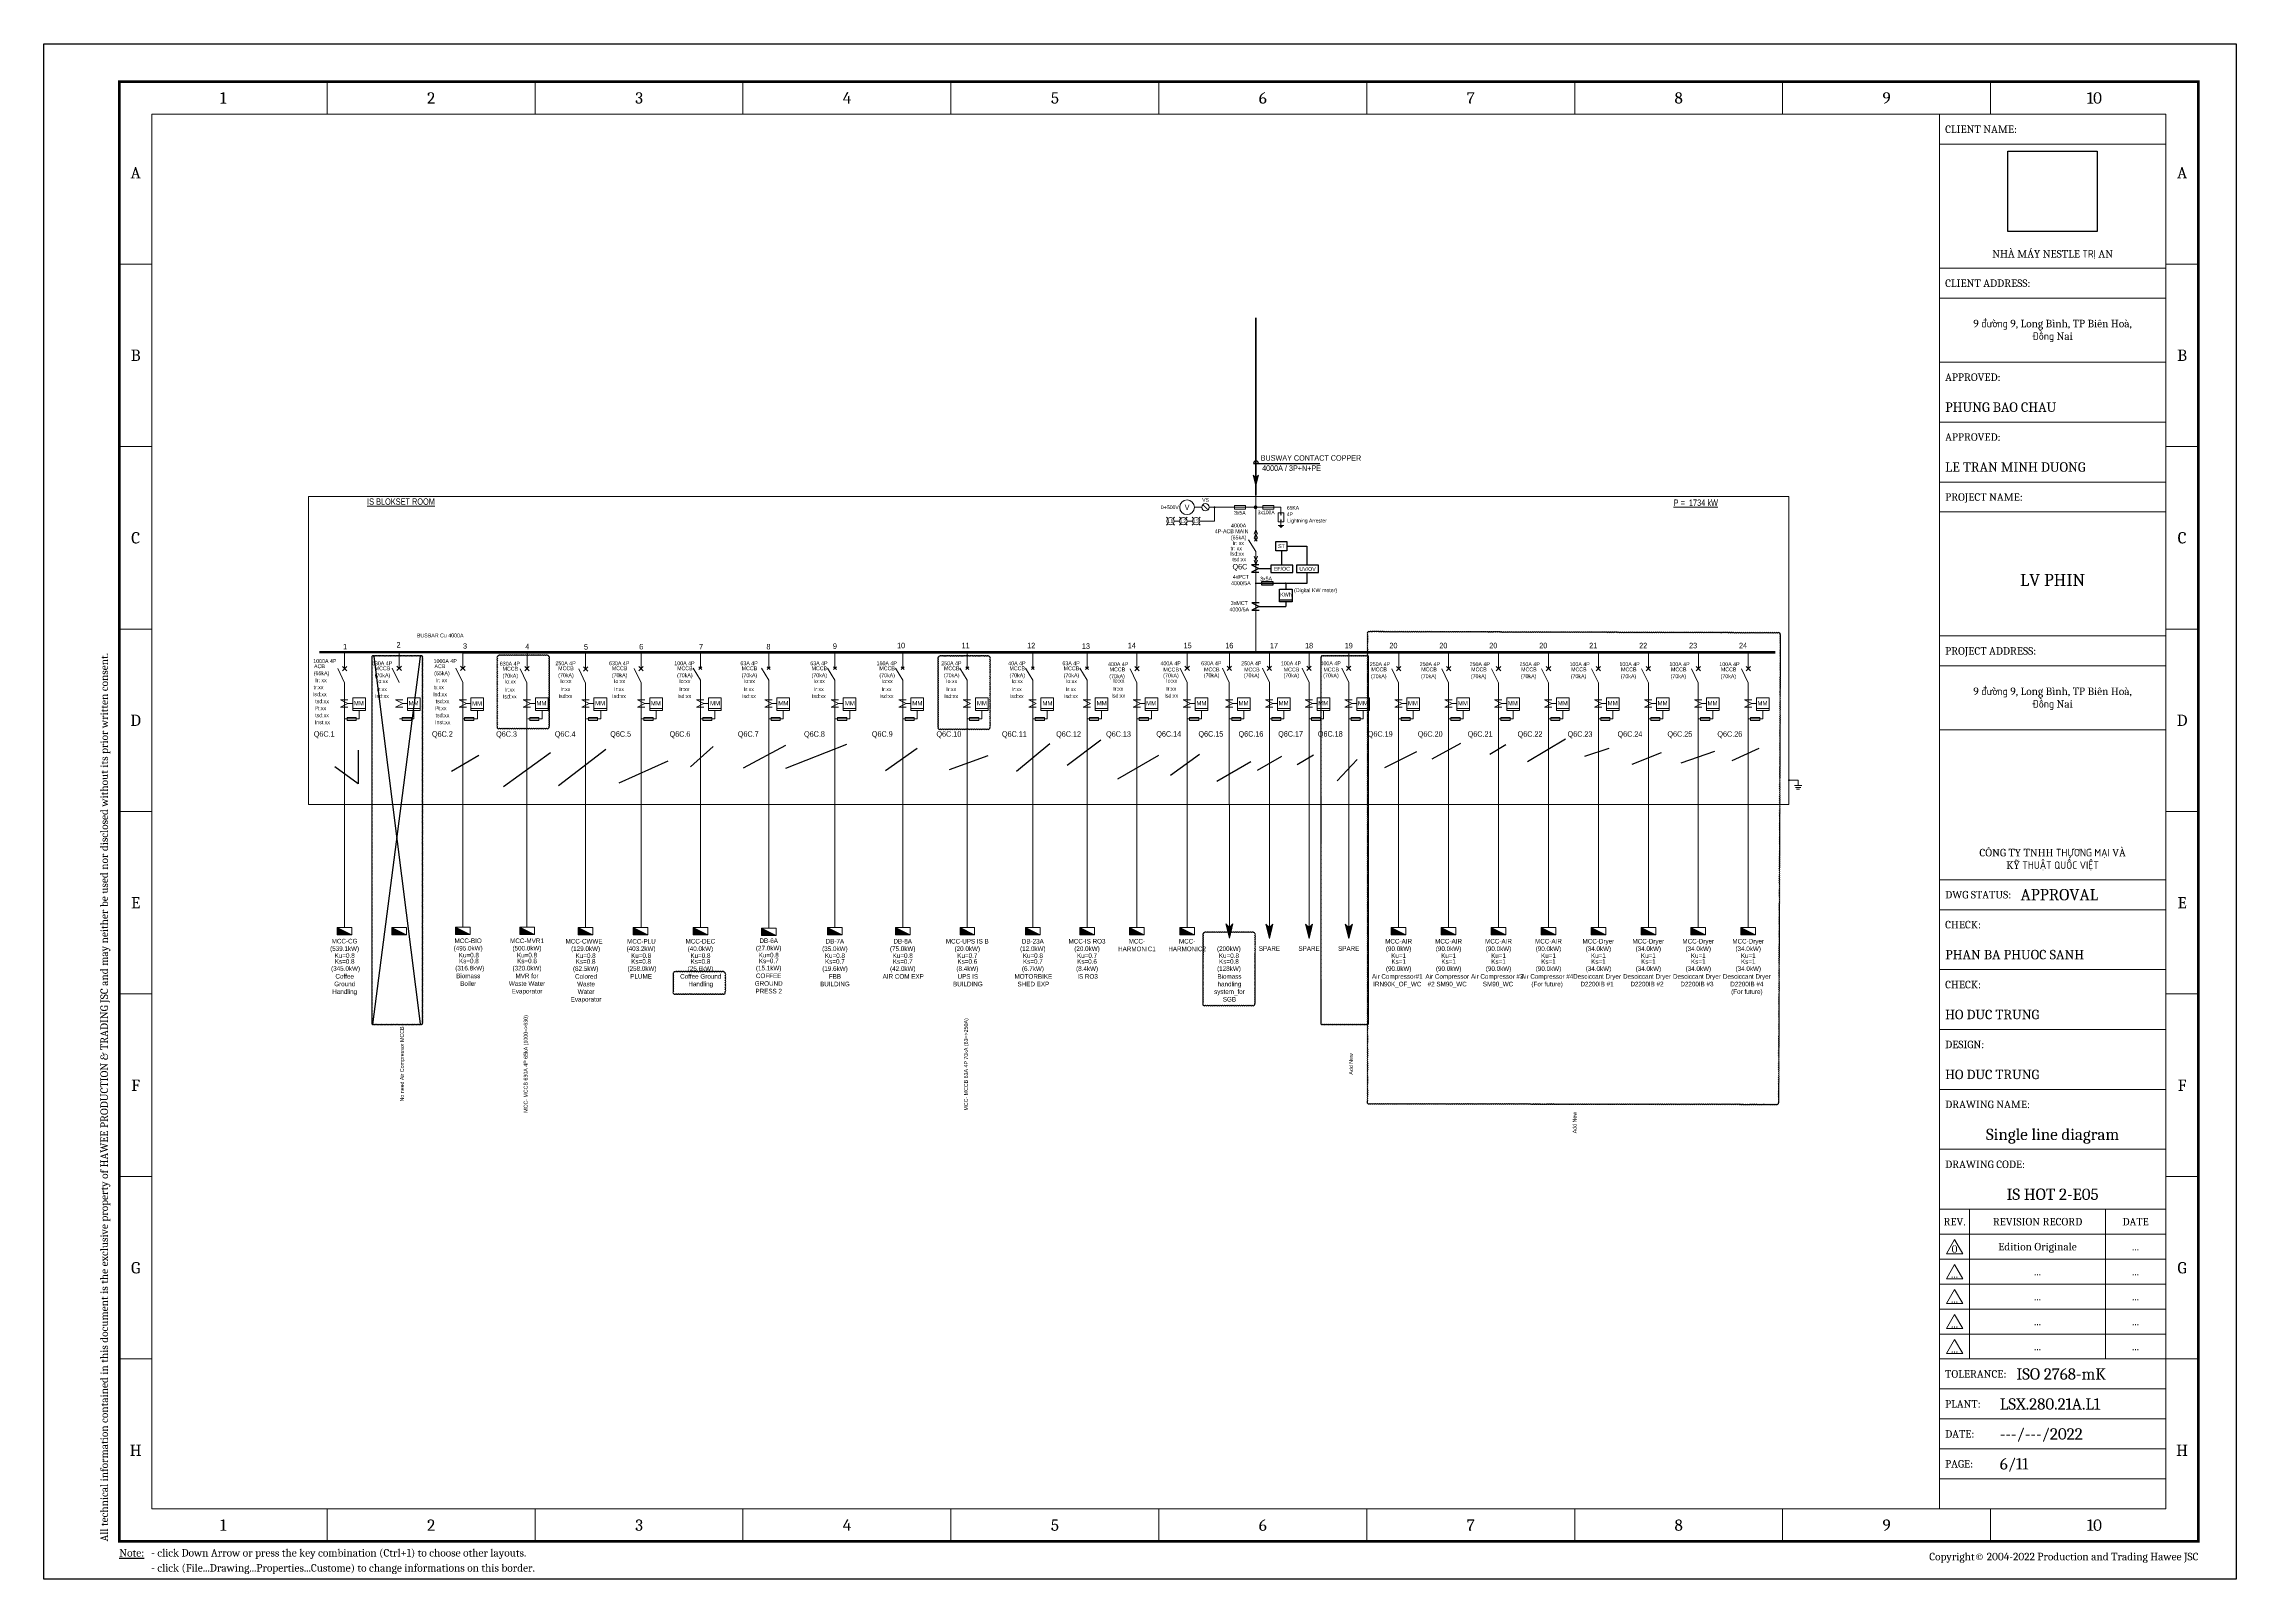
# Model space of a CAD drawing. Header units: millimetres. Extents: x -116965 to 323937, y 291661 to 566926.
# Drawn here: x -58880 to -50741, y 312088 to 317790 of the extents above; entities that cross this region are included whole.
import ezdxf
from ezdxf.enums import TextEntityAlignment as Align

# ---------------------------------------------------------------- set-up
doc = ezdxf.new("R2010")
doc.units = ezdxf.units.MM
doc.layers.get('0').update_dxf_attribs({"lineweight": 18})
doc.layers.add('DB', color=2, linetype='Continuous')
doc.layers.add('Text 2', color=2, linetype='Continuous')
doc.layers.add('HV-MV Equipment', color=4, linetype='Continuous', lineweight=9)
doc.layers.add('Text', color=7, linetype='Continuous', lineweight=13)
doc.styles.add('Hel-Con', font='')
doc.styles.add('hwBorder', font='Cambria.ttf')
doc.styles.add('VNI-HELVE', font='')
doc.styles.add('VNI-HELVE-CONDENSE', font='')
doc.styles.get('Hel-Con').set_extended_font_data('VNI-Helve-Condense')
doc.styles.get('VNI-HELVE').set_extended_font_data('VNI-Helve-Condense')
doc.styles.get('VNI-HELVE-CONDENSE').set_extended_font_data('VNI-Helve-Condense')
picture_1 = doc.add_image_def('image1.png', size_in_pixel=(430, 385))

# ---------------------------------------------------------------- blocks, each defined once
blk = doc.blocks.new('*U1980')
at = {"color": 5}
for p, q in [((37.57, 198.62), (37.57, 194.28)), ((65.14, 198.62), (65.14, 194.28)), ((92.7, 198.62), (92.7, 194.28)), ((120.27, 198.62), (120.27, 194.28)), ((147.84, 198.62), (147.84, 194.28)), ((175.41, 198.62), (175.41, 194.28)), ((202.98, 198.62), (202.98, 194.28)), ((230.54, 198.62), (230.54, 194.28)), ((258.11, 198.62), (258.11, 194.28)), ((10, 174.42), (14.34, 174.42)), ((285.68, 174.42), (281.34, 174.42)), ((10, 150.22), (14.34, 150.22)), ((285.68, 150.22), (281.34, 150.22)), ((10, 126.01), (14.34, 126.01)), ((285.68, 126.01), (281.34, 126.01)), ((10, 101.81), (14.34, 101.81)), ((285.68, 101.81), (281.34, 101.81)), ((10, 77.61), (14.34, 77.61)), ((285.68, 77.61), (281.34, 77.61)), ((10, 53.41), (14.34, 53.41)), ((285.68, 53.41), (281.34, 53.41)), ((10, 29.2), (14.34, 29.2)), ((285.68, 29.2), (281.34, 29.2)), ((37.57, 5), (37.57, 9.34)), ((65.14, 5), (65.14, 9.34)), ((92.7, 5), (92.7, 9.34)), ((120.27, 5), (120.27, 9.34)), ((147.84, 5), (147.84, 9.34)), ((175.41, 5), (175.41, 9.34)), ((202.98, 5), (202.98, 9.34)), ((230.54, 5), (230.54, 9.34)), ((258.11, 5), (258.11, 9.34))]:
    blk.add_line(p, q, dxfattribs=at)
at = {"color": 5, "const_width": 0.35}
blk.add_lwpolyline([(10, 198.62), (285.68, 198.62), (285.68, 5), (10, 5)], close=True, dxfattribs=at)
at = {"color": 5}
for points in [[(14.34, 194.28), (281.34, 194.28), (281.34, 9.34), (14.34, 9.34)], [(251.34, 194.28), (281.34, 194.28), (281.34, 190.31), (251.34, 190.31)], [(251.34, 190.31), (281.34, 190.31), (281.34, 173.87), (251.34, 173.87)], [(251.34, 173.87), (281.34, 173.87), (281.34, 169.9), (251.34, 169.9)], [(251.34, 173.87), (281.34, 173.87), (281.34, 169.9), (251.34, 169.9)], [(251.34, 169.9), (281.34, 169.9), (281.34, 153.45), (251.34, 153.45)], [(251.34, 169.9), (281.34, 169.9), (281.34, 161.4), (251.34, 161.4)], [(251.34, 161.4), (281.34, 161.4), (281.34, 153.45), (251.34, 153.45)], [(251.34, 153.45), (281.34, 153.45), (281.34, 145.51), (251.34, 145.51)], [(251.34, 145.51), (281.34, 145.51), (281.34, 141.54), (251.34, 141.54)], [(251.34, 141.54), (281.34, 141.54), (281.34, 125.1), (251.34, 125.1)], [(251.34, 125.1), (281.34, 125.1), (281.34, 121.12), (251.34, 121.12)], [(251.34, 121.12), (281.34, 121.12), (281.34, 112.63), (251.34, 112.63)], [(251.34, 92.76), (281.34, 92.76), (281.34, 112.63), (251.34, 112.63)], [(251.34, 92.76), (281.34, 92.76), (281.34, 88.79), (251.34, 88.79)], [(251.34, 80.85), (281.34, 80.85), (281.34, 88.79), (251.34, 88.79)], [(251.34, 72.9), (281.34, 72.9), (281.34, 80.85), (251.34, 80.85)], [(251.34, 64.96), (281.34, 64.96), (281.34, 72.9), (251.34, 72.9)], [(251.34, 57.01), (281.34, 57.01), (281.34, 64.96), (251.34, 64.96)], [(251.34, 49.07), (281.34, 49.07), (281.34, 57.01), (251.34, 57.01)], [(251.34, 49.07), (255.34, 49.07), (255.34, 45.76), (251.34, 45.76)], [(255.34, 49.07), (273.34, 49.07), (273.34, 45.76), (255.34, 45.76)], [(273.34, 49.07), (281.34, 49.07), (281.34, 45.76), (273.34, 45.76)], [(251.34, 45.76), (255.34, 45.76), (255.34, 42.44), (251.34, 42.44)], [(255.34, 45.76), (273.34, 45.76), (273.34, 42.44), (255.34, 42.44)], [(273.34, 45.76), (281.34, 45.76), (281.34, 42.44), (273.34, 42.44)], [(251.34, 42.44), (255.34, 42.44), (255.34, 39.13), (251.34, 39.13)], [(255.34, 42.44), (273.34, 42.44), (273.34, 39.13), (255.34, 39.13)], [(273.34, 42.44), (281.34, 42.44), (281.34, 39.13), (273.34, 39.13)], [(251.34, 39.13), (255.34, 39.13), (255.34, 35.82), (251.34, 35.82)], [(255.34, 39.13), (273.34, 39.13), (273.34, 35.82), (255.34, 35.82)], [(273.34, 39.13), (281.34, 39.13), (281.34, 35.82), (273.34, 35.82)], [(251.34, 35.82), (255.34, 35.82), (255.34, 32.51), (251.34, 32.51)], [(255.34, 35.82), (273.34, 35.82), (273.34, 32.51), (255.34, 32.51)], [(273.34, 35.82), (281.34, 35.82), (281.34, 32.51), (273.34, 32.51)], [(251.34, 32.51), (255.34, 32.51), (255.34, 29.2), (251.34, 29.2)], [(255.34, 32.51), (273.34, 32.51), (273.34, 29.2), (255.34, 29.2)], [(273.34, 32.51), (281.34, 32.51), (281.34, 29.2), (273.34, 29.2)], [(251.34, 29.2), (281.34, 29.2), (281.34, 25.23), (251.34, 25.23)], [(251.34, 25.23), (281.34, 25.23), (281.34, 21.26), (251.34, 21.26)], [(251.34, 21.26), (281.34, 21.26), (281.34, 17.28), (251.34, 17.28)], [(251.34, 17.28), (281.34, 17.28), (281.34, 13.31), (251.34, 13.31)], [(251.34, 13.31), (281.34, 13.31), (281.34, 9.34), (251.34, 9.34)]]:
    blk.add_lwpolyline(points, close=True, dxfattribs=at)
at = {"color": 253}
for points in [[(253.34, 45.04), (252.26, 43.16), (254.42, 43.16)], [(253.34, 41.73), (252.26, 39.85), (254.42, 39.85)], [(253.34, 38.42), (252.26, 36.54), (254.42, 36.54)], [(253.34, 35.11), (252.26, 33.23), (254.42, 33.23)], [(253.34, 31.8), (252.26, 29.92), (254.42, 29.92)]]:
    blk.add_lwpolyline(points, close=True, dxfattribs=at)
at = {"layer": 'Defpoints', "color": 4}
blk.add_lwpolyline([(0, 203.62), (290.68, 203.62), (290.68, 0), (0, 0)], close=True, dxfattribs=at)
at = {"color": 253, "style": 'hwBorder'}
for s, height, p in [('1', 1.5, (23.78, 196.45)), ('2', 1.5, (51.35, 196.45)), ('3', 1.5, (78.92, 196.45)), ('4', 1.5, (106.49, 196.45)), ('5', 1.5, (134.06, 196.45)), ('6', 1.5, (161.62, 196.45)), ('7', 1.5, (189.19, 196.45)), ('8', 1.5, (216.76, 196.45)), ('9', 1.5, (244.33, 196.45)), ('10', 1.5, (271.89, 196.45)), ('A', 1.5, (12.17, 186.52)), ('A', 1.5, (283.51, 186.52)), ('B', 1.5, (12.17, 162.32)), ('B', 1.5, (283.51, 162.32)), ('C', 1.5, (12.17, 138.11)), ('C', 1.5, (283.51, 138.11)), ('D', 1.5, (12.17, 113.91)), ('D', 1.5, (283.51, 113.91)), ('E', 1.5, (12.17, 89.71)), ('E', 1.5, (283.51, 89.71)), ('F', 1.5, (12.17, 65.51)), ('F', 1.5, (283.51, 65.51)), ('REV.', 1, (253.34, 47.41)), ('REVISION RECORD', 1, (264.34, 47.41)), ('DATE', 1, (277.34, 47.41)), ('G', 1.5, (12.17, 41.3)), ('G', 1.5, (283.51, 41.3)), ('H', 1.5, (12.17, 17.1)), ('H', 1.5, (283.51, 17.1)), ('1', 1.5, (23.78, 7.17)), ('2', 1.5, (51.35, 7.17)), ('3', 1.5, (78.92, 7.17)), ('4', 1.5, (106.49, 7.17)), ('5', 1.5, (134.06, 7.17)), ('6', 1.5, (161.62, 7.17)), ('7', 1.5, (189.19, 7.17)), ('8', 1.5, (216.76, 7.17)), ('9', 1.5, (244.33, 7.17)), ('10', 1.5, (271.89, 7.17))]:
    blk.add_text(s, height=height, dxfattribs=at).set_placement(p, align=Align.MIDDLE_CENTER)
for s, height, p in [('CLIENT NAME:', 1, (252.09, 192.3)), ('CLIENT ADDRESS:', 1, (252.09, 171.88)), ('APPROVED:', 1, (252.09, 159.41)), ('PHUNG BAO CHAU', 1.25, (252.09, 155.44)), ('APPROVED:', 1, (252.09, 151.47)), ('LE TRAN MINH DUONG', 1.25, (252.09, 147.5)), ('PROJECT NAME:', 1, (252.09, 143.52)), ('PROJECT ADDRESS:', 1, (252.09, 123.11)), ('DWG STATUS:', 1, (252.09, 90.78)), ('CHECK:', 1, (252.09, 86.81)), ('PHAN BA PHUOC SANH', 1.25, (252.09, 82.83)), ('CHECK:', 1, (252.09, 78.86)), ('HO DUC TRUNG', 1.25, (252.09, 74.89)), ('DESIGN:', 1, (252.09, 70.92)), ('HO DUC TRUNG', 1.25, (252.09, 66.94)), ('DRAWING NAME:', 1, (252.09, 62.97)), ('DRAWING CODE:', 1, (252.09, 55.02)), ('TOLERANCE:', 1, (252.09, 27.22)), ('PLANT:', 1, (252.09, 23.24)), ('LSX.280.21A.L1', 1.5, (259.34, 23.24)), ('DATE:', 1, (252.09, 19.27)), ('---/---/2022', 1.5, (259.34, 19.27)), ('PAGE:', 1, (252.09, 15.3))]:
    blk.add_text(s, height=height, dxfattribs=at).set_placement(p, align=Align.MIDDLE_LEFT)
blk.add_text('All technical information contained in this document is the exclusive property of HAWEE PRODUCTION & TRADING JSC and may neither be used nor disclosed without its prior written consent. ', height=1, rotation=90, dxfattribs=at).set_placement((8, 5), align=Align.MIDDLE_LEFT)
at = {"color": 6, "style": 'hwBorder'}
blk.add_text('APPROVAL', height=1.5, dxfattribs=at).set_placement((262.09, 90.78), align=Align.MIDDLE_LEFT)
at = {"color": 253, "style": 'hwBorder'}
blk.add_text('Copyright© 2004-2022 Production and Trading Hawee JSC', height=1, dxfattribs=at).set_placement((285.68, 3), align=Align.MIDDLE_RIGHT)
at = {"color": 253, "char_height": 1, "attachment_point": 5, "style": 'hwBorder'}
for s, insert in [('NHÀ MÁY NESTLE TRỊ AN', (266.34, 175.67)), ('CÔNG TY TNHH THƯƠNG MẠI VÀ KỸ THUẬT QUỐC VIỆT', (266.34, 95.42))]:
    blk.add_mtext_dynamic_manual_height_columns(s, width=20.9263, gutter_width=12.5, heights=[0], dxfattribs=dict(at, insert=insert))
at = {"color": 253, "char_height": 1, "width": 30, "attachment_point": 5, "style": 'hwBorder'}
for insert in [(266.34, 165.54), (266.34, 116.77)]:
    blk.add_mtext('9 đường 9, Long Bình, TP Biên Hoà,\\PĐồng Nai', dxfattribs=dict(at, insert=insert))
at = {"color": 253, "insert": (266.34, 132.52), "char_height": 1.6, "width": 30, "attachment_point": 5, "line_spacing_factor": 0.75, "style": 'hwBorder'}
blk.add_mtext('LV PHIN', dxfattribs=at)
at = {"color": 6, "style": 'hwBorder', "flags": 8}
for tag, p in [("DWG'SNAME", (266.34, 59)), ("DWG'SCODE2", (266.34, 51.05))]:
    blk.add_attdef(tag, text='', height=1.5, dxfattribs=at).set_placement(p, align=Align.MIDDLE_CENTER)
at = {"color": 253, "style": 'hwBorder', "flags": 8}
for tag, p in [('REV_0', (253.34, 43.79)), ('REV_MODIFY0', (264.34, 44.1)), ('REV_DATE0', (277.34, 44.1)), ('REV_1', (253.34, 40.48)), ('REV_MODIFY1', (264.34, 40.79)), ('REV_DATE1', (277.34, 40.79)), ('REV_MODIFY2', (264.34, 37.48)), ('REV_DATE2', (277.34, 37.48)), ('REV_2', (253.34, 37.17)), ('REV_3', (253.34, 33.86)), ('REV_MODIFY3', (264.34, 34.17)), ('REV_DATE3', (277.34, 34.17)), ('REV_4', (253.34, 30.55)), ('REV_MODIFY4', (264.34, 30.86)), ('REV_DATE4', (277.34, 30.86))]:
    blk.add_attdef(tag, text='', height=1, dxfattribs=at).set_placement(p, align=Align.MIDDLE_CENTER)
at = {"color": 6, "style": 'hwBorder', "flags": 8}
for tag, p in [('TOLERANCE', (261.54, 27.22)), ('PAGE', (259.34, 15.3))]:
    blk.add_attdef(tag, text='', height=1.5, dxfattribs=at).set_placement(p, align=Align.MIDDLE_LEFT)
at = {"layer": 'Defpoints', "color": 253, "style": 'hwBorder'}
for s, p in [('%%UNote:', (10, 3.5)), ('- click Down Arrow or press the key combination (Ctrl+1) to choose other layouts.', (14.23, 3.5)), ('- click (File...Drawing...Properties...Custome) to change informations on this border.', (14.23, 1.5))]:
    blk.add_text(s, height=1, dxfattribs=at).set_placement(p, align=Align.MIDDLE_LEFT)
at = {"lineweight": -3, "ltscale": 5}
image = blk.add_image(picture_1, insert=(260.4, 178.75), size_in_units=(11.87, 10.63), dxfattribs=at)
image.dxf.flags = 7
blk = doc.blocks.new('TDIEN')
blk.add_hatch(color=256).paths.add_polyline_path([(400, 0), (-400, 400), (-400, 0)])
blk.add_line((-400, 400), (400, 0))
blk.add_lwpolyline([(-400, 0), (400, 0), (400, 400), (-400, 400)], close=True)
blk = doc.blocks.new('MCB')
at = {"lineweight": 18}
blk.add_line((0, 0), (-4, 6.5), dxfattribs=at)
for p, q in [((-0.8, 7.2), (0.8, 5.7)), ((0.8, 7.2), (-0.8, 5.7))]:
    blk.add_line(p, q)
blk.add_lwpolyline([(0, 0), (0, -1.5)])
blk = doc.blocks.new('$N-mt3')
at = {"linetype": 'Continuous'}
blk.add_hatch(color=0, dxfattribs=at).paths.add_polyline_path([(0.25, 0), (0, 0.25), (1, 0), (0, -0.25)])
at = {"color": 0, "linetype": 'Continuous'}
blk.add_lwpolyline([(0.25, 0), (0, 0.25), (1, 0), (0, -0.25)], close=True, dxfattribs=at)

msp = doc.modelspace()

# ---------------------------------------------------------------- hatches: boundary and pattern name
at = {"linetype": 'Continuous'}
msp.add_hatch(color=0, dxfattribs=at).paths.add_polyline_path([(-54379.95841, 316178.223395), (-54370.072874, 316188.10893), (-54379.95841, 316148.566789), (-54389.843945, 316188.10893)])

# ---------------------------------------------------------------- linework, layer by layer
at = {"color": 0, "linetype": 'Continuous'}
for p, q in [((-54379.95841, 316148.566789), (-54389.843945, 316188.10893)), ((-54389.843945, 316188.10893), (-54379.95841, 316178.223395)), ((-54379.95841, 316178.223395), (-54370.072874, 316188.10893)), ((-54370.072874, 316188.10893), (-54379.95841, 316148.566789))]:
    msp.add_line(p, q, dxfattribs=at)
at = {"color": 0, "ltscale": 500}
for p, q in [((-52401.293486, 315055.233117), (-52367.273271, 315055.233117)), ((-52380.881357, 315034.820988), (-52353.665185, 315034.820988)), ((-52376.993332, 315028.016945), (-52357.553209, 315028.016945)), ((-52361.441234, 315021.212902), (-52373.105308, 315021.212902)), ((-52367.273271, 315055.233117), (-52367.273271, 315034.820988))]:
    msp.add_line(p, q, dxfattribs=at)
at = {"layer": 'DB', "color": 7, "linetype": 'Continuous', "ltscale": 0.001}
msp.add_line((-54389.030467, 316231.328921), (-54143.15685, 316231.328921), dxfattribs=at)
at = {"layer": 'DB', "color": 8, "ltscale": 1000}
msp.add_line((-54293.092779, 315725.444457), (-54246.063233, 315725.444457), dxfattribs=at)
at = {"layer": 'DB', "ltscale": 1000, "const_width": 3.402022}
msp.add_lwpolyline([(-54381.959288, 316068.556223, 1), (-54378.557267, 316068.556223, 1)], format="xyb", close=True, dxfattribs=at)
at = {"layer": 'DB', "color": 8, "ltscale": 1000}
msp.add_lwpolyline([(-54305.683844, 315924.293793, 0, 0, 0), (-54379.232928, 315924.27806, 4.536029, 0, 0), (-54392.841014, 315924.275149, 0, 0, 0)], format="xyseb", dxfattribs=at)
for points in [[(-54264.859586, 315907.283685), (-54305.683844, 315907.283685), (-54305.683844, 315941.303901), (-54264.859586, 315941.303901)], [(-54242.744282, 315854.035091), (-54324.392798, 315854.035091), (-54324.392798, 315826.818919), (-54242.744282, 315826.818919)], [(-54147.524913, 315853.362255), (-54229.173429, 315853.362255), (-54229.173429, 315826.146083), (-54147.524913, 315826.146083)], [(-54317.717534, 315792.885326), (-54317.712041, 315779.277241), (-54358.536295, 315779.26076), (-54358.541789, 315792.868845)], [(-54293.092779, 315764.635745), (-54246.063233, 315764.635745), (-54246.063233, 315717.6062), (-54293.092779, 315717.6062)]]:
    msp.add_lwpolyline(points, close=True, dxfattribs=at)
for points in [[(-54285.271715, 315907.283685), (-54285.271715, 315854.035091)], [(-54264.859586, 315924.293793), (-54190.802765, 315924.293793), (-54190.802765, 315853.362255)], [(-54368.729948, 315854.427436), (-54395.94612, 315854.427436), (-54368.729948, 315840.81935), (-54395.94612, 315827.211264), (-54368.729948, 315827.211264)], [(-54190.726308, 315826.146083), (-54190.726308, 315786.064802), (-54378.557267, 315786.064802)], [(-54368.729948, 315840.81935), (-54324.392798, 315840.81935)], [(-54367.491705, 315713.66605), (-54394.707877, 315713.66605), (-54367.491705, 315700.057964), (-54394.707877, 315686.449878), (-54367.491705, 315686.449878)], [(-54269.578006, 315785.928689), (-54269.578006, 315764.657589)], [(-54269.578006, 315717.6062), (-54269.578006, 315700.02059)], [(-54367.686969, 315700.02059), (-54269.578006, 315700.02059)]]:
    msp.add_lwpolyline(points, dxfattribs=at)
at = {"layer": 'DB', "color": 8, "ltscale": 1000, "const_width": 3.402022}
for points in [[(-54378.519879, 315786.065489, -1), (-54381.921901, 315786.064116, -1)], [(-54271.279017, 315785.928689, 1), (-54267.876995, 315785.928689, 1)]]:
    msp.add_lwpolyline(points, format="xyb", close=True, dxfattribs=at)
at = {"layer": 'DB', "color": 7, "linetype": 'Continuous', "ltscale": 0.001}
msp.add_lwpolyline([(-57515.430553, 315533.03287, 0, 4.536029, 0), (-57515.430553, 315546.640956, 0, 0, 0), (-57515.430553, 315592.623947, 0, 0, 0), (-57501.822467, 315592.623947, 0, 0, 0)], format="xyseb", dxfattribs=at)
msp.add_arc((-54379.95841, 316231.328921), 9.072057, 0, 180, dxfattribs=at)
at = {"layer": 'DB', "ltscale": 1000}
for start, end in [(0, 180), (180, 0)]:
    msp.add_arc((-54380.307735, 316068.556223), 1.701011, start, end, dxfattribs=at)
at = {"layer": 'DB', "ltscale": 50}
for start, end in [(0, 180), (180, 0)]:
    msp.add_arc((-52401.293486, 315055.233117), 1.701011, start, end, dxfattribs=at)
at = {"layer": 'HV-MV Equipment', "color": 6, "lineweight": 40}
msp.add_line((-54380.259403, 316113.735927), (-54380.163003, 316771.966953), dxfattribs=at)
at = {"layer": 'HV-MV Equipment', "color": 6}
msp.add_line((-54380.288195, 315947.945785), (-54379.919271, 316279.823381), dxfattribs=at)
at = {"layer": 'HV-MV Equipment', "lineweight": 9}
for p, q in [((-57896.870018, 316108.471012), (-52401.293486, 316108.471012)), ((-57896.870018, 314964.85872), (-57896.870018, 316108.471012)), ((-52401.293486, 316108.471012), (-52401.293486, 314964.85872)), ((-52401.293486, 314964.85872), (-57896.870018, 314964.85872))]:
    msp.add_line(p, q, dxfattribs=at)
at = {"layer": 'HV-MV Equipment', "color": 6, "lineweight": 9}
for p, q in [((-56442.356412, 315530.273624), (-56442.356412, 315470.99774)), ((-56188.906315, 315530.248682), (-56188.906315, 315470.972798)), ((-55943.109797, 315530.226863), (-55943.109797, 315470.950979)), ((-55691.35973, 315530.203283), (-55691.35973, 315470.927399)), ((-55451.51739, 315530.184787), (-55451.51739, 315470.908904)), ((-55208.272854, 315530.16603), (-55208.272854, 315470.890146)), ((-55007.074102, 315530.184787), (-55007.074102, 315470.908904)), ((-56442.482164, 315416.615829), (-56442.482164, 314507.996463)), ((-56189.032066, 314505.901749), (-56189.032066, 315416.590887)), ((-55943.235549, 315416.569068), (-55943.235549, 314507.949702)), ((-55691.485482, 315416.545488), (-55691.485482, 314507.926122)), ((-55451.643142, 315416.526992), (-55451.643142, 314507.907626)), ((-55208.398606, 315416.508234), (-55208.398606, 314507.888869)), ((-55007.199854, 315416.526992), (-55007.199854, 314507.907626))]:
    msp.add_line(p, q, dxfattribs=at)
at = {"layer": 'HV-MV Equipment', "color": 8, "lineweight": 9}
for p, q in [((-56412.158014, 315321.521075), (-56365.128469, 315321.521075)), ((-56158.707917, 315321.521075), (-56111.678371, 315321.521075)), ((-55911.764258, 315321.521075), (-55864.734713, 315321.521075)), ((-55661.161332, 315321.521075), (-55614.131787, 315321.521075)), ((-55421.318992, 315321.502579), (-55374.289447, 315321.502579)), ((-55178.074456, 315321.483822), (-55131.044911, 315321.483822)), ((-54976.875705, 315321.502579), (-54929.846159, 315321.502579))]:
    msp.add_line(p, q, dxfattribs=at)
for points in [[(-54608.431114, 316068.556249), (-54581.214942, 316068.556249)], [(-54381.547054, 316068.556249), (-54553.99877, 316068.556249)], [(-54533.879876, 316068.556249), (-54533.879876, 316017.185724)], [(-54381.547054, 316068.556249), (-54287.254319, 316068.594316), (-54287.243701, 316042.293428)], [(-54711.686298, 316031.542842), (-54706.875113, 316026.731657)], [(-54706.799278, 316007.563354), (-54711.610463, 316002.752169)], [(-54682.743354, 316031.619279), (-54687.554539, 316026.808094)], [(-54687.554539, 316007.563354), (-54682.743354, 316002.752169)], [(-54683.568822, 316017.185724), (-54663.156693, 316017.185724)], [(-54663.982162, 316031.619279), (-54659.170977, 316026.808094)], [(-54659.170977, 316007.563354), (-54663.982162, 316002.752169)], [(-54635.115053, 316031.619279), (-54639.926238, 316026.808094)], [(-54639.926238, 316007.563354), (-54635.115053, 316002.752169)], [(-54635.940521, 316017.185724), (-54615.528392, 316017.185724)], [(-54616.353861, 316031.619279), (-54611.542676, 316026.808094)], [(-54611.542676, 316007.563354), (-54616.353861, 316002.752169)], [(-54587.486751, 316031.619279), (-54592.297936, 316026.808094)], [(-54592.297936, 316007.563354), (-54587.486751, 316002.752169)], [(-54588.31222, 316017.185724), (-54533.879876, 316017.185724)], [(-54277.020763, 316001.465634), (-54297.43289, 316001.457393)], [(-54280.421411, 315998.062239), (-54294.029496, 315998.056746)], [(-54283.822059, 315994.658845), (-54290.626101, 315994.656098)], [(-54287.234087, 316018.479279), (-54287.22685, 316001.516456)], [(-57750.87133, 315353.22668), (-57778.087502, 315353.22668), (-57750.87133, 315339.618594), (-57778.087502, 315326.010508), (-57750.87133, 315326.010508)], [(-57708.808584, 315313.68934), (-57708.808584, 315282.530777), (-57762.624076, 315282.530777)], [(-57750.483897, 315339.596415), (-57733.02098, 315339.596415)], [(-57731.935924, 315321.505418), (-57684.906379, 315321.505418)], [(-57547.279412, 315353.218654), (-57574.495584, 315353.218654), (-57547.279412, 315339.610568), (-57574.495584, 315326.002482), (-57547.279412, 315326.002482)], [(-57506.276012, 315313.936226), (-57506.276012, 315282.777663), (-57560.091504, 315282.777663)], [(-57547.266557, 315339.831151), (-57529.80364, 315339.831151)], [(-57529.790784, 315321.774484), (-57482.761239, 315321.774484)], [(-57310.27548, 315353.209258), (-57337.491652, 315353.209258), (-57310.27548, 315339.601172), (-57337.491652, 315325.993086), (-57310.27548, 315325.993086)], [(-57270.623348, 315313.639983), (-57270.623348, 315282.48142), (-57324.438841, 315282.48142)], [(-57311.613894, 315339.534908), (-57294.150976, 315339.534908)], [(-57294.138121, 315321.47824), (-57247.108576, 315321.47824)], [(-57072.704997, 315353.208007), (-57099.921169, 315353.208007), (-57072.704997, 315339.599921), (-57099.921169, 315325.991835), (-57072.704997, 315325.991835)], [(-57029.526817, 315313.682903), (-57029.526817, 315282.52434), (-57083.342309, 315282.52434)], [(-57072.704997, 315339.599921), (-57055.242079, 315339.599921)], [(-57055.229224, 315321.543254), (-57008.199679, 315321.543254)], [(-56854.974985, 315353.208007), (-56882.191157, 315353.208007), (-56854.974985, 315339.599921), (-56882.191157, 315325.991835), (-56854.974985, 315325.991835)], [(-56811.796805, 315313.682903), (-56811.796805, 315282.52434), (-56865.612298, 315282.52434)], [(-56854.974985, 315339.599921), (-56837.512068, 315339.599921)], [(-56837.499212, 315321.543254), (-56790.469667, 315321.543254)], [(-56649.141838, 315353.208007), (-56676.35801, 315353.208007), (-56649.141838, 315339.599921), (-56676.35801, 315325.991835), (-56649.141838, 315325.991835)], [(-56607.079093, 315313.670667), (-56607.079093, 315282.512104), (-56660.894585, 315282.512104)], [(-56648.754406, 315339.577742), (-56631.291489, 315339.577742)], [(-56630.206433, 315321.486746), (-56583.176888, 315321.486746)], [(-56430.021219, 315353.208007), (-56457.237391, 315353.208007), (-56430.021219, 315339.599921), (-56457.237391, 315325.991835), (-56430.021219, 315325.991835)], [(-56388.643242, 315313.682817), (-56388.643242, 315282.524255), (-56442.458734, 315282.524255)], [(-56429.633787, 315339.577742), (-56412.17087, 315339.577742)], [(-56176.571122, 315353.208007), (-56203.787294, 315353.208007), (-56176.571122, 315339.599921), (-56203.787294, 315325.991835), (-56176.571122, 315325.991835)], [(-56135.193144, 315313.682817), (-56135.193144, 315282.524255), (-56189.008636, 315282.524255)], [(-56176.183689, 315339.577742), (-56158.720772, 315339.577742)], [(-55929.627463, 315353.208007), (-55956.843635, 315353.208007), (-55929.627463, 315339.599921), (-55956.843635, 315325.991835), (-55929.627463, 315325.991835)], [(-55888.249485, 315313.682817), (-55888.249485, 315282.524255), (-55942.064978, 315282.524255)], [(-55929.24003, 315339.577742), (-55911.777113, 315339.577742)], [(-55679.024537, 315353.208007), (-55706.240709, 315353.208007), (-55679.024537, 315339.599921), (-55706.240709, 315325.991835), (-55679.024537, 315325.991835)], [(-55637.646559, 315313.682817), (-55637.646559, 315282.524255), (-55691.462052, 315282.524255)], [(-55678.637104, 315339.577742), (-55661.174187, 315339.577742)], [(-55439.182197, 315353.189512), (-55466.398369, 315353.189512), (-55439.182197, 315339.581426), (-55466.398369, 315325.97334), (-55439.182197, 315325.97334)], [(-55397.80422, 315313.664322), (-55397.80422, 315282.505759), (-55451.619712, 315282.505759)], [(-55195.937661, 315353.170754), (-55223.153833, 315353.170754), (-55195.937661, 315339.562668), (-55223.153833, 315325.954582), (-55195.937661, 315325.954582)], [(-55154.559684, 315313.645564), (-55154.559684, 315282.487001), (-55208.375176, 315282.487001)], [(-54994.738909, 315353.189512), (-55021.955081, 315353.189512), (-54994.738909, 315339.581426), (-55021.955081, 315325.97334), (-54994.738909, 315325.97334)], [(-54953.360932, 315313.664322), (-54953.360932, 315282.505759), (-55007.176424, 315282.505759)], [(-54808.967909, 315353.269361), (-54836.184081, 315353.269361), (-54808.967909, 315339.661275), (-54836.184081, 315326.053189), (-54808.967909, 315326.053189)], [(-54767.977364, 315313.76635), (-54767.977364, 315282.607787), (-54821.792856, 315282.607787)], [(-54808.967909, 315339.661275), (-54791.504992, 315339.661275)], [(-54791.492137, 315321.604608), (-54744.462591, 315321.604608)], [(-54622.540834, 315353.293219), (-54649.757006, 315353.293219), (-54622.540834, 315339.685133), (-54649.757006, 315326.077047), (-54622.540834, 315326.077047)], [(-54581.550289, 315313.790208), (-54581.550289, 315282.631645), (-54635.365781, 315282.631645)], [(-54622.540834, 315339.685133), (-54605.077917, 315339.685133)], [(-54605.065062, 315321.628466), (-54558.035516, 315321.628466)], [(-54466.048488, 315353.311358), (-54493.26466, 315353.311358), (-54466.048488, 315339.703272), (-54493.26466, 315326.095186), (-54466.048488, 315326.095186)], [(-54425.057942, 315313.808347), (-54425.057942, 315282.649784), (-54478.873435, 315282.649784)], [(-54466.048488, 315339.703272), (-54448.58557, 315339.703272)], [(-54448.572715, 315321.646604), (-54401.54317, 315321.646604)], [(-54317.360912, 315353.328592), (-54344.577084, 315353.328592), (-54317.360912, 315339.720506), (-54344.577084, 315326.11242), (-54317.360912, 315326.11242)], [(-54276.370367, 315313.825581), (-54276.370367, 315282.667018), (-54330.185859, 315282.667018)], [(-54317.360912, 315339.720506), (-54299.897995, 315339.720506)], [(-54299.88514, 315321.663839), (-54252.855594, 315321.663839)], [(-54170.073931, 315353.345664), (-54197.290103, 315353.345664), (-54170.073931, 315339.737578), (-54197.290103, 315326.129492), (-54170.073931, 315326.129492)], [(-54129.083386, 315313.842653), (-54129.083386, 315282.68409), (-54182.898878, 315282.68409)], [(-54170.073931, 315339.737578), (-54152.611014, 315339.737578)], [(-54152.598159, 315321.68091), (-54105.568613, 315321.68091)], [(-54022.786947, 315353.345664), (-54050.003119, 315353.345664), (-54022.786947, 315339.737578), (-54050.003119, 315326.129492), (-54022.786947, 315326.129492)], [(-53981.796402, 315313.842653), (-53981.796402, 315282.68409), (-54035.611894, 315282.68409)], [(-54022.786947, 315339.737578), (-54005.32403, 315339.737578)], [(-54005.311175, 315321.68091), (-53958.28163, 315321.68091)], [(-53837.391662, 315353.269361), (-53864.607834, 315353.269361), (-53837.391662, 315339.661275), (-53864.607834, 315326.053189), (-53837.391662, 315326.053189)], [(-53796.401117, 315313.76635), (-53796.401117, 315282.607787), (-53850.216609, 315282.607787)], [(-53837.391662, 315339.661275), (-53819.928744, 315339.661275)], [(-53819.915889, 315321.604608), (-53772.886344, 315321.604608)], [(-53651.98149, 315353.269361), (-53679.197662, 315353.269361), (-53651.98149, 315339.661275), (-53679.197662, 315326.053189), (-53651.98149, 315326.053189)], [(-53610.990945, 315313.76635), (-53610.990945, 315282.607787), (-53664.806437, 315282.607787)], [(-53651.98149, 315339.661275), (-53634.518572, 315339.661275)], [(-53634.505717, 315321.604608), (-53587.476172, 315321.604608)], [(-53466.571318, 315353.269361), (-53493.78749, 315353.269361), (-53466.571318, 315339.661275), (-53493.78749, 315326.053189), (-53466.571318, 315326.053189)], [(-53425.580773, 315313.76635), (-53425.580773, 315282.607787), (-53479.396265, 315282.607787)], [(-53466.571318, 315339.661275), (-53449.1084, 315339.661275)], [(-53449.095545, 315321.604608), (-53402.066, 315321.604608)], [(-53281.161146, 315353.269361), (-53308.377318, 315353.269361), (-53281.161146, 315339.661275), (-53308.377318, 315326.053189), (-53281.161146, 315326.053189)], [(-53240.170601, 315313.76635), (-53240.170601, 315282.607787), (-53293.986093, 315282.607787)], [(-53281.161146, 315339.661275), (-53263.698228, 315339.661275)], [(-53263.685373, 315321.604608), (-53216.655828, 315321.604608)], [(-53095.750974, 315353.269361), (-53122.967146, 315353.269361), (-53095.750974, 315339.661275), (-53122.967146, 315326.053189), (-53095.750974, 315326.053189)], [(-53054.760429, 315313.76635), (-53054.760429, 315282.607787), (-53108.575921, 315282.607787)], [(-53095.750974, 315339.661275), (-53078.288056, 315339.661275)], [(-53078.275201, 315321.604608), (-53031.245656, 315321.604608)], [(-52910.340802, 315353.269361), (-52937.556974, 315353.269361), (-52910.340802, 315339.661275), (-52937.556974, 315326.053189), (-52910.340802, 315326.053189)], [(-52869.350257, 315313.76635), (-52869.350257, 315282.607787), (-52923.165749, 315282.607787)], [(-52910.340802, 315339.661275), (-52892.877884, 315339.661275)], [(-52892.865029, 315321.604608), (-52845.835484, 315321.604608)], [(-52724.93063, 315353.269361), (-52752.146802, 315353.269361), (-52724.93063, 315339.661275), (-52752.146802, 315326.053189), (-52724.93063, 315326.053189)], [(-52683.940085, 315313.76635), (-52683.940085, 315282.607787), (-52737.755577, 315282.607787)], [(-52724.93063, 315339.661275), (-52707.467712, 315339.661275)], [(-52707.454857, 315321.604608), (-52660.425312, 315321.604608)], [(-52539.520458, 315353.269361), (-52566.73663, 315353.269361), (-52539.520458, 315339.661275), (-52566.73663, 315326.053189), (-52539.520458, 315326.053189)], [(-52498.529913, 315313.76635), (-52498.529913, 315282.607787), (-52552.345405, 315282.607787)], [(-52539.520458, 315339.661275), (-52522.05754, 315339.661275)], [(-52522.044685, 315321.604608), (-52475.01514, 315321.604608)]]:
    msp.add_lwpolyline(points, dxfattribs=at)
at = {"layer": 'HV-MV Equipment', "color": 8, "lineweight": 9, "const_width": 3.402022}
msp.add_lwpolyline([(-54557.984486, 316058.933879), (-54577.229226, 316078.178619)], dxfattribs=at)
at = {"layer": 'HV-MV Equipment', "color": 8, "lineweight": 9}
for points, const_width in [([(-54532.178866, 316068.556249, 1), (-54535.580887, 316068.556249, 1)], 3.402022), ([(-54384.949076, 316068.556249, 1), (-54378.145033, 316068.556249, 1)], 6.804043)]:
    msp.add_lwpolyline(points, format="xyb", close=True, dxfattribs=dict(at, const_width=const_width))
for points in [[(-54459.793549, 316075.360292), (-54459.793549, 316061.752206), (-54418.969291, 316061.752206), (-54418.969291, 316075.360292)], [(-54313.509377, 316075.38776), (-54313.503883, 316061.779675), (-54354.328138, 316061.763194), (-54354.333631, 316075.371279)], [(-54277.040014, 316048.186308), (-54297.452142, 316048.178068), (-54297.438408, 316014.157856), (-54277.02628, 316014.166096)], [(-57732.323357, 315360.718885), (-57685.293811, 315360.718885), (-57685.293811, 315313.68934), (-57732.323357, 315313.68934)], [(-57529.80364, 315360.745189), (-57482.774094, 315360.745189), (-57482.774094, 315313.715643), (-57529.80364, 315313.715643)], [(-57294.150976, 315360.698376), (-57247.121431, 315360.698376), (-57247.121431, 315313.668831), (-57294.150976, 315313.668831)], [(-57055.229224, 315360.734542), (-57008.199679, 315360.734542), (-57008.199679, 315313.704996), (-57055.229224, 315313.704996)], [(-56837.499212, 315360.734542), (-56790.469667, 315360.734542), (-56790.469667, 315313.704996), (-56837.499212, 315313.704996)], [(-56630.593865, 315360.700213), (-56583.56432, 315360.700213), (-56583.56432, 315313.670667), (-56630.593865, 315313.670667)], [(-56412.545447, 315360.734542), (-56365.515901, 315360.734542), (-56365.515901, 315313.704996), (-56412.545447, 315313.704996)], [(-56159.095349, 315360.734542), (-56112.065804, 315360.734542), (-56112.065804, 315313.704996), (-56159.095349, 315313.704996)], [(-55912.15169, 315360.734542), (-55865.122145, 315360.734542), (-55865.122145, 315313.704996), (-55912.15169, 315313.704996)], [(-55661.548764, 315360.734542), (-55614.519219, 315360.734542), (-55614.519219, 315313.704996), (-55661.548764, 315313.704996)], [(-55421.706425, 315360.716046), (-55374.676879, 315360.716046), (-55374.676879, 315313.686501), (-55421.706425, 315313.686501)], [(-55178.461888, 315360.697288), (-55131.432343, 315360.697288), (-55131.432343, 315313.667743), (-55178.461888, 315313.667743)], [(-54977.263137, 315360.716046), (-54930.233592, 315360.716046), (-54930.233592, 315313.686501), (-54977.263137, 315313.686501)], [(-54791.492137, 315360.795895), (-54744.462591, 315360.795895), (-54744.462591, 315313.76635), (-54791.492137, 315313.76635)], [(-54605.065062, 315360.819754), (-54558.035516, 315360.819754), (-54558.035516, 315313.790208), (-54605.065062, 315313.790208)], [(-54448.572715, 315360.837892), (-54401.54317, 315360.837892), (-54401.54317, 315313.808347), (-54448.572715, 315313.808347)], [(-54299.88514, 315360.855126), (-54252.855594, 315360.855126), (-54252.855594, 315313.825581), (-54299.88514, 315313.825581)], [(-54152.598159, 315360.872198), (-54105.568613, 315360.872198), (-54105.568613, 315313.842653), (-54152.598159, 315313.842653)], [(-54005.311175, 315360.872198), (-53958.28163, 315360.872198), (-53958.28163, 315313.842653), (-54005.311175, 315313.842653)], [(-53819.915889, 315360.795895), (-53772.886344, 315360.795895), (-53772.886344, 315313.76635), (-53819.915889, 315313.76635)], [(-53634.505717, 315360.795895), (-53587.476172, 315360.795895), (-53587.476172, 315313.76635), (-53634.505717, 315313.76635)], [(-53449.095545, 315360.795895), (-53402.066, 315360.795895), (-53402.066, 315313.76635), (-53449.095545, 315313.76635)], [(-53263.685373, 315360.795895), (-53216.655828, 315360.795895), (-53216.655828, 315313.76635), (-53263.685373, 315313.76635)], [(-53078.275201, 315360.795895), (-53031.245656, 315360.795895), (-53031.245656, 315313.76635), (-53078.275201, 315313.76635)], [(-52892.865029, 315360.795895), (-52845.835484, 315360.795895), (-52845.835484, 315313.76635), (-52892.865029, 315313.76635)], [(-52707.454857, 315360.795895), (-52660.425312, 315360.795895), (-52660.425312, 315313.76635), (-52707.454857, 315313.76635)], [(-52522.044685, 315360.795895), (-52475.01514, 315360.795895), (-52475.01514, 315313.76635), (-52522.044685, 315313.76635)], [(-57753.877974, 315288.200813), (-57753.877974, 315276.860741), (-57719.857759, 315276.860741), (-57719.857759, 315288.200813)], [(-57549.387203, 315288.447699), (-57549.387203, 315277.107628), (-57515.366988, 315277.107628), (-57515.366988, 315288.447699)], [(-57318.202706, 315288.151456), (-57318.202706, 315276.811384), (-57284.182491, 315276.811384), (-57284.182491, 315288.151456)], [(-57076.003895, 315288.194144), (-57076.003895, 315276.854072), (-57041.98368, 315276.854072), (-57041.98368, 315288.194144)], [(-56858.273883, 315288.194144), (-56858.273883, 315276.854072), (-56824.253668, 315276.854072), (-56824.253668, 315288.194144)], [(-56652.148483, 315288.18214), (-56652.148483, 315276.842069), (-56618.128268, 315276.842069), (-56618.128268, 315288.18214)], [(-56433.712632, 315288.19429), (-56433.712632, 315276.854219), (-56399.692417, 315276.854219), (-56399.692417, 315288.19429)], [(-56180.262534, 315288.19429), (-56180.262534, 315276.854219), (-56146.242319, 315276.854219), (-56146.242319, 315288.19429)], [(-55933.318875, 315288.19429), (-55933.318875, 315276.854219), (-55899.29866, 315276.854219), (-55899.29866, 315288.19429)], [(-55682.715949, 315288.19429), (-55682.715949, 315276.854219), (-55648.695734, 315276.854219), (-55648.695734, 315288.19429)], [(-55442.87361, 315288.175795), (-55442.87361, 315276.835723), (-55408.853395, 315276.835723), (-55408.853395, 315288.175795)], [(-55199.629074, 315288.157037), (-55199.629074, 315276.816965), (-55165.608859, 315276.816965), (-55165.608859, 315288.157037)], [(-54998.430322, 315288.175795), (-54998.430322, 315276.835723), (-54964.410107, 315276.835723), (-54964.410107, 315288.175795)], [(-54813.046754, 315288.277823), (-54813.046754, 315276.937751), (-54779.026539, 315276.937751), (-54779.026539, 315288.277823)], [(-54626.619679, 315288.301681), (-54626.619679, 315276.96161), (-54592.599464, 315276.96161), (-54592.599464, 315288.301681)], [(-54470.127332, 315288.31982), (-54470.127332, 315276.979748), (-54436.107117, 315276.979748), (-54436.107117, 315288.31982)], [(-54321.439757, 315288.337054), (-54321.439757, 315276.996982), (-54287.419542, 315276.996982), (-54287.419542, 315288.337054)], [(-54174.152776, 315288.354126), (-54174.152776, 315277.014054), (-54140.132561, 315277.014054), (-54140.132561, 315288.354126)], [(-54026.865792, 315288.354126), (-54026.865792, 315277.014054), (-53992.845577, 315277.014054), (-53992.845577, 315288.354126)], [(-53841.470507, 315288.277823), (-53841.470507, 315276.937751), (-53807.450292, 315276.937751), (-53807.450292, 315288.277823)], [(-53656.060335, 315288.277823), (-53656.060335, 315276.937751), (-53622.04012, 315276.937751), (-53622.04012, 315288.277823)], [(-53470.650163, 315288.277823), (-53470.650163, 315276.937751), (-53436.629948, 315276.937751), (-53436.629948, 315288.277823)], [(-53285.239991, 315288.277823), (-53285.239991, 315276.937751), (-53251.219776, 315276.937751), (-53251.219776, 315288.277823)], [(-53099.829819, 315288.277823), (-53099.829819, 315276.937751), (-53065.809604, 315276.937751), (-53065.809604, 315288.277823)], [(-52914.419647, 315288.277823), (-52914.419647, 315276.937751), (-52880.399432, 315276.937751), (-52880.399432, 315288.277823)], [(-52729.009475, 315288.277823), (-52729.009475, 315276.937751), (-52694.98926, 315276.937751), (-52694.98926, 315288.277823)], [(-52543.599303, 315288.277823), (-52543.599303, 315276.937751), (-52509.579088, 315276.937751), (-52509.579088, 315288.277823)]]:
    msp.add_lwpolyline(points, close=True, dxfattribs=at)
for points in [[(-54287.244705, 316044.780167, 0, 0, 0), (-54287.244705, 316044.780167, 6.804043, 0, 0), (-54287.240584, 316034.574103, 0, 0, 0)], [(-54287.233717, 316017.563997, 0, 0, 0), (-54287.233717, 316017.563997, 6.804043, 0, 0), (-54287.237838, 316027.770061, 0, 0, 0)]]:
    msp.add_lwpolyline(points, format="xyseb", dxfattribs=at)
at = {"layer": 'HV-MV Equipment', "color": 4, "lineweight": 9}
for points in [[(-54380.190006, 315985.82417), (-54386.700272, 315969.073197)], [(-54380.190006, 315971.167064), (-54386.700272, 315954.416091)], [(-54380.190006, 315985.82417), (-54373.679741, 315969.073197)], [(-54380.190006, 315971.167064), (-54373.679741, 315954.416091)], [(-54380.412974, 315870.106454), (-54386.92324, 315886.857427)], [(-54380.412974, 315870.106454), (-54373.902709, 315886.857427)], [(-54380.412974, 315855.449348), (-54386.92324, 315872.200321)], [(-54380.412974, 315855.449348), (-54373.902709, 315872.200321)], [(-57763.316835, 315416.922928), (-57788.87796, 315469.357732)], [(-57771.577381, 315461.097185), (-57755.056288, 315477.618279)], [(-57755.056288, 315461.097185), (-57771.577381, 315477.618279)], [(-57560.895024, 315418.102686), (-57586.45615, 315470.537489)], [(-57569.155571, 315462.276942), (-57552.634477, 315478.798036)], [(-57552.634477, 315462.276942), (-57569.155571, 315478.798036)], [(-57324.454413, 315418.100452), (-57350.015539, 315470.535255)], [(-57332.71496, 315462.274709), (-57316.193867, 315478.795802)], [(-57316.193867, 315462.274709), (-57332.71496, 315478.795802)], [(-57086.314727, 315416.721347), (-57111.875852, 315469.156151)], [(-57094.575274, 315460.895604), (-57078.05418, 315477.416698)], [(-57078.05418, 315460.895604), (-57094.575274, 315477.416698)], [(-56868.584715, 315415.872386), (-56894.145841, 315468.30719)], [(-56876.845262, 315460.046643), (-56860.324168, 315476.567737)], [(-56860.324168, 315460.046643), (-56876.845262, 315476.567737)], [(-56662.762257, 315416.844233), (-56688.323382, 315469.279036)], [(-56671.022804, 315461.018489), (-56654.50171, 315477.539583)], [(-56654.50171, 315461.018489), (-56671.022804, 315477.539583)], [(-54821.789682, 315416.481399), (-54847.350808, 315468.916203)], [(-54830.050229, 315460.655656), (-54813.529135, 315477.17675)], [(-54813.529135, 315460.655656), (-54830.050229, 315477.17675)], [(-54635.377521, 315418.270804), (-54660.938646, 315470.705608)], [(-54643.638068, 315462.445061), (-54627.116974, 315478.966155)], [(-54627.116974, 315462.445061), (-54643.638068, 315478.966155)], [(-54478.885179, 315418.328401), (-54504.446304, 315470.763204)], [(-54487.145726, 315462.502658), (-54470.624632, 315479.023751)], [(-54470.624632, 315462.502658), (-54487.145726, 315479.023751)], [(-54330.197575, 315418.097764), (-54355.7587, 315470.532567)], [(-54338.458122, 315462.27202), (-54321.937028, 315478.793114)], [(-54321.937028, 315462.27202), (-54338.458122, 315478.793114)], [(-54182.910591, 315418.088131), (-54208.471716, 315470.522935)], [(-54191.171138, 315462.262388), (-54174.650044, 315478.783482)], [(-54174.650044, 315462.262388), (-54191.171138, 315478.783482)], [(-54035.623607, 315418.088131), (-54061.184732, 315470.522935)], [(-54043.884154, 315462.262388), (-54027.36306, 315478.783482)], [(-54027.36306, 315462.262388), (-54043.884154, 315478.783482)], [(-53850.213435, 315416.481399), (-53875.77456, 315468.916203)], [(-53858.473982, 315460.655656), (-53841.952888, 315477.17675)], [(-53841.952888, 315460.655656), (-53858.473982, 315477.17675)], [(-53664.803263, 315416.481399), (-53690.364388, 315468.916203)], [(-53673.06381, 315460.655656), (-53656.542716, 315477.17675)], [(-53656.542716, 315460.655656), (-53673.06381, 315477.17675)], [(-53479.393091, 315416.481399), (-53504.954216, 315468.916203)], [(-53487.653638, 315460.655656), (-53471.132544, 315477.17675)], [(-53471.132544, 315460.655656), (-53487.653638, 315477.17675)], [(-53293.982919, 315416.481399), (-53319.544044, 315468.916203)], [(-53302.243466, 315460.655656), (-53285.722372, 315477.17675)], [(-53285.722372, 315460.655656), (-53302.243466, 315477.17675)], [(-53108.572747, 315416.481399), (-53134.133872, 315468.916203)], [(-53116.833294, 315460.655656), (-53100.3122, 315477.17675)], [(-53100.3122, 315460.655656), (-53116.833294, 315477.17675)], [(-52923.162575, 315416.481399), (-52948.7237, 315468.916203)], [(-52931.423122, 315460.655656), (-52914.902028, 315477.17675)], [(-52914.902028, 315460.655656), (-52931.423122, 315477.17675)], [(-52737.752403, 315416.481399), (-52763.313528, 315468.916203)], [(-52746.01295, 315460.655656), (-52729.491856, 315477.17675)], [(-52729.491856, 315460.655656), (-52746.01295, 315477.17675)], [(-52552.342231, 315416.481399), (-52577.903356, 315468.916203)], [(-52560.602778, 315460.655656), (-52544.081684, 315477.17675)], [(-52544.081684, 315460.655656), (-52560.602778, 315477.17675)]]:
    msp.add_lwpolyline(points, dxfattribs=at)
at = {"layer": 'HV-MV Equipment', "color": 6, "lineweight": 9}
for points in [[(-54380.258277, 315893.393374), (-54380.258277, 315535.736668)], [(-57763.19112, 315530.381722), (-57763.19112, 315472.086427)], [(-57560.771011, 315530.361055), (-57560.771011, 315473.654147)], [(-57324.330359, 315530.337173), (-57324.330359, 315473.372639)], [(-57086.189012, 315530.333927), (-57086.189012, 315471.884846)], [(-56868.459001, 315530.311769), (-56868.459001, 315471.035885)], [(-56662.636542, 315530.290784), (-56662.636542, 315472.007732)], [(-54821.66393, 315530.226049), (-54821.66393, 315470.950165)], [(-54635.251769, 315530.301802), (-54635.251769, 315471.025918)], [(-54478.759427, 315530.359399), (-54478.759427, 315471.083515)], [(-54330.071823, 315530.128761), (-54330.071823, 315470.852878)], [(-54182.784839, 315530.119129), (-54182.784839, 315470.843245)], [(-54035.497855, 315530.119129), (-54035.497855, 315470.843245)], [(-53850.087683, 315530.226049), (-53850.087683, 315470.950165)], [(-53664.677511, 315530.226049), (-53664.677511, 315470.950165)], [(-53479.267339, 315530.226049), (-53479.267339, 315470.950165)], [(-53293.857167, 315530.226049), (-53293.857167, 315470.950165)], [(-53108.446995, 315530.226049), (-53108.446995, 315470.950165)], [(-52923.036823, 315530.226049), (-52923.036823, 315470.950165)], [(-52737.626651, 315530.226049), (-52737.626651, 315470.950165)], [(-52552.216479, 315530.226049), (-52552.216479, 315470.950165)], [(-57763.31519, 315416.919555), (-57763.200959, 314508.101419)], [(-57324.454413, 315418.100452), (-57324.349027, 314509.586091)], [(-57086.313083, 315416.717974), (-57086.313083, 314509.597098)], [(-56868.583071, 315415.869013), (-56868.583071, 314507.905131)], [(-56662.760615, 315416.840865), (-56662.607921, 314507.949933)], [(-54821.789682, 315416.481399), (-54821.789666, 314507.888869)], [(-54635.376261, 315418.268219), (-54635.270741, 314507.888869)], [(-54478.883919, 315418.325816), (-54478.778392, 314507.888869)], [(-54330.196315, 315418.095179), (-54330.090788, 314507.658231)], [(-54182.909331, 315418.085546), (-54182.803804, 314507.648599)], [(-54035.622347, 315418.085546), (-54035.51682, 314507.648599)], [(-53850.213435, 315416.481399), (-53850.213418, 314507.888869)], [(-53664.803263, 315416.481399), (-53664.803246, 314507.888869)], [(-53479.393091, 315416.481399), (-53479.393074, 314507.888869)], [(-53293.982919, 315416.481399), (-53293.982902, 314507.888869)], [(-53108.572747, 315416.481399), (-53108.57273, 314507.888869)], [(-52923.162575, 315416.481399), (-52923.162558, 314507.888869)], [(-52737.752403, 315416.481399), (-52737.752386, 314507.888869)], [(-52552.342231, 315416.481399), (-52552.342214, 314507.888869)]]:
    msp.add_lwpolyline(points, dxfattribs=at)
at = {"layer": 'HV-MV Equipment', "color": 6, "const_width": 9.568185}
msp.add_lwpolyline([(-57856.746711, 315530.390773), (-52451.274106, 315530.117065)], dxfattribs=at)
at = {"layer": 'HV-MV Equipment', "color": 6, "lineweight": 9}
msp.add_lwpolyline([(-57560.895024, 315418.102686, 0, 0, 0), (-57560.789442, 314507.833605, 8.164852, 8.164852, 0)], format="xyseb", dxfattribs=at)
at = {"layer": 'HV-MV Equipment', "color": 8, "lineweight": 9}
for centre, radius in [((-54635.647286, 316068.556249), 27.216172), ((-54567.606856, 316068.556249), 13.608086), ((-54697.176908, 316017.185724), 13.608086), ((-54649.548607, 316017.185724), 13.608086), ((-54601.920306, 316017.185724), 13.608086)]:
    msp.add_circle(centre, radius, dxfattribs=at)
at = {"layer": 'Text 2', "ltscale": 0.001}
for p, q in [((-57659.200406, 314147.780756), (-57482.03234, 315514.768304)), ((-57654.421936, 315514.768304), (-57482.706296, 314150.2861)), ((-57713.169778, 315166.395846), (-57713.169778, 315042.073858)), ((-57264.849429, 315146.777161), (-57366.259287, 315087.850789)), ((-56999.459489, 315156.551345), (-57172.914735, 315030.612045)), ((-56793.642955, 315169.158486), (-56968.818872, 315034.04211)), ((-56394.863885, 315180.231143), (-56478.894899, 315104.785927)), ((-56126.610909, 315184.028864), (-56283.575655, 315100.2078)), ((-55900.083241, 315187.595213), (-56126.610909, 315098.424152)), ((-55638.173868, 315172.755179), (-55755.576117, 315089.394963)), ((-55375.514591, 315145.813643), (-55518.992878, 315094.102051)), ((-55144.968128, 315189.896604), (-55268.426463, 315087.974492)), ((-54955.80367, 315204.279584), (-55081.153393, 315109.385864)), ((-54741.468273, 315147.128751), (-54893.753784, 315059.372053)), ((-54589.182763, 315150.43369), (-54696.738673, 315072.591812)), ((-54284.959884, 315142.491941), (-54375.050203, 315090.781297)), ((-54166.029935, 315147.749959), (-54226.812872, 315112.636447)), ((-53783.842074, 315160.845222), (-53902.294617, 315100.793816)), ((-53621.041171, 315191.935331), (-53726.977086, 315133.09104)), ((-53452.611164, 315186.891616), (-53511.464093, 315149.904372)), ((-53230.472416, 315207.077855), (-53371.720303, 315123.01404)), ((-53070.364298, 315172.251661), (-53160.243271, 315142.873135)), ((-52875.049345, 315156.698547), (-52983.941962, 315113.493661)), ((-52677.689592, 315161.882602), (-52802.138143, 315118.677716)), ((-52513.368498, 315172.258299), (-52613.618451, 315127.324762)), ((-57713.169778, 315042.073858), (-57799.8974, 315104.234852)), ((-56563.858054, 315125.470848), (-56745.422673, 315043.691169)), ((-54399.08196, 315123.08004), (-54525.588197, 315050.793273)), ((-54004.112757, 315132.291681), (-54078.633638, 315052.832491))]:
    msp.add_line(p, q, dxfattribs=at)
at = {"layer": 'Text 2', "color": 32, "true_color": 0xcd6928}
msp.add_lwpolyline([(-53964.60873, 313855.018701, 0.52056705), (-53957.362614, 313855.007103, 0.52056705), (-53950.116497, 313854.995505, 0.52056705), (-53942.870381, 313854.983907, 0.52056705), (-53935.624265, 313854.972309, 0.52056705), (-53928.378148, 313854.960711, 0.52056705), (-53921.132032, 313854.949113, 0.52056705), (-53913.885915, 313854.937515, 0.52056705), (-53906.639799, 313854.925917, 0.52056705), (-53899.393683, 313854.914319, 0.52056705), (-53892.147566, 313854.902721, 0.52056705), (-53884.90145, 313854.891124, 0.52056705), (-53877.655333, 313854.879526, 0.52056705), (-53870.409217, 313854.867928, 0.52056705), (-53863.163101, 313854.85633, 0.52056705), (-53855.916984, 313854.844732, 0.52056705), (-53848.670868, 313854.833134, 0.52056705), (-53841.424752, 313854.821536, 0.52056705), (-53834.178635, 313854.809938, 0.52056705), (-53826.932519, 313854.79834, 0.52056705), (-53819.686402, 313854.786742, 0.52056705), (-53812.440286, 313854.775144, 0.52056705), (-53805.19417, 313854.763546, 0.52056705), (-53797.948053, 313854.751948, 0.52056705), (-53790.701937, 313854.74035, 0.52056705), (-53783.45582, 313854.728753, 0.52056705), (-53776.209704, 313854.717155, 0.52056705), (-53768.963588, 313854.705557, 0.52056705), (-53761.717471, 313854.693959, 0.52056705), (-53754.471355, 313854.682361, 0.52056705), (-53747.225238, 313854.670763, 0.52056705), (-53739.979122, 313854.659165, 0.52056705), (-53732.733006, 313854.647567, 0.52056705), (-53725.486889, 313854.635969, 0.52056705), (-53718.240773, 313854.624371, 0.52056705), (-53710.994656, 313854.612773, 0.52056705), (-53703.74854, 313854.601175, 0.52056705), (-53696.502424, 313854.589577, 0.52056705), (-53689.256307, 313854.577979, 0.52056705), (-53682.010191, 313854.566382, 0.52056705), (-53674.764074, 313854.554784, 0.52056705), (-53667.517958, 313854.543186, 0.52056705), (-53660.271842, 313854.531588, 0.52056705), (-53653.025725, 313854.51999, 0.52056705), (-53645.779609, 313854.508392, 0.52056705), (-53638.533492, 313854.496794, 0.52056705), (-53631.287376, 313854.485196, 0.52056705), (-53624.04126, 313854.473598, 0.52056705), (-53616.795143, 313854.462, 0.52056705), (-53609.549027, 313854.450402, 0.52056705), (-53602.30291, 313854.438804, 0.52056705), (-53595.056794, 313854.427206, 0.52056705), (-53587.810678, 313854.415608, 0.52056705), (-53580.564561, 313854.404011, 0.52056705), (-53573.318445, 313854.392413, 0.52056705), (-53566.072328, 313854.380815, 0.52056705), (-53558.826212, 313854.369217, 0.52056705), (-53551.580096, 313854.357619, 0.52056705), (-53544.333979, 313854.346021, 0.52056705), (-53537.087863, 313854.334423, 0.52056705), (-53529.841746, 313854.322825, 0.52056705), (-53522.59563, 313854.311227, 0.52056705), (-53515.349514, 313854.299629, 0.52056705), (-53508.103397, 313854.288031, 0.52056705), (-53500.857281, 313854.276433, 0.52056705), (-53493.611164, 313854.264835, 0.52056705), (-53486.365048, 313854.253237, 0.52056705), (-53479.118932, 313854.24164, 0.52056705), (-53471.872815, 313854.230042, 0.52056705), (-53464.626699, 313854.218444, 0.52056705), (-53457.380583, 313854.206846, 0.52056705), (-53450.134466, 313854.195248, 0.52056705), (-53442.88835, 313854.18365, 0.52056705), (-53435.642233, 313854.172052, 0.52056705), (-53428.396117, 313854.160454, 0.52056705), (-53421.150001, 313854.148856, 0.52056705), (-53413.903884, 313854.137258, 0.52056705), (-53406.657768, 313854.12566, 0.52056705), (-53399.411651, 313854.114062, 0.52056705), (-53392.165535, 313854.102464, 0.52056705), (-53384.919419, 313854.090866, 0.52056705), (-53377.673302, 313854.079269, 0.52056705), (-53370.427186, 313854.067671, 0.52056705), (-53363.181069, 313854.056073, 0.52056705), (-53355.934953, 313854.044475, 0.52056705), (-53348.688837, 313854.032877, 0.52056705), (-53341.44272, 313854.021279, 0.52056705), (-53334.196604, 313854.009681, 0.52056705), (-53326.950487, 313853.998083, 0.52056705), (-53319.704371, 313853.986485, 0.52056705), (-53312.458255, 313853.974887, 0.52056705), (-53305.212138, 313853.963289, 0.52056705), (-53297.966022, 313853.951691, 0.52056705), (-53290.719905, 313853.940093, 0.52056705), (-53283.473789, 313853.928495, 0.52056705), (-53276.227673, 313853.916898, 0.52056705), (-53268.981556, 313853.9053, 0.52056705), (-53261.73544, 313853.893702, 0.52056705), (-53254.489323, 313853.882104, 0.52056705), (-53247.243207, 313853.870506, 0.52056705), (-53239.997091, 313853.858908, 0.52056705), (-53232.750974, 313853.84731, 0.52056705), (-53225.504858, 313853.835712, 0.52056705), (-53218.258741, 313853.824114, 0.52056705), (-53211.012625, 313853.812516, 0.52056705), (-53203.766509, 313853.800918, 0.52056705), (-53196.520392, 313853.78932, 0.52056705), (-53189.274276, 313853.777722, 0.52056705), (-53182.028159, 313853.766124, 0.52056705), (-53174.782043, 313853.754527, 0.52056705), (-53167.535927, 313853.742929, 0.52056705), (-53160.28981, 313853.731331, 0.52056705), (-53153.043694, 313853.719733, 0.52056705), (-53145.797577, 313853.708135, 0.52056705), (-53138.551461, 313853.696537, 0.52056705), (-53131.305345, 313853.684939, 0.52056705), (-53124.059228, 313853.673341, 0.52056705), (-53116.813112, 313853.661743, 0.52056705), (-53109.566995, 313853.650145, 0.52056705), (-53102.320879, 313853.638547, 0.52056705), (-53095.074763, 313853.626949, 0.52056705), (-53087.828646, 313853.615351, 0.52056705), (-53080.58253, 313853.603753, 0.52056705), (-53073.336414, 313853.592156, 0.52056705), (-53066.090297, 313853.580558, 0.52056705), (-53058.844181, 313853.56896, 0.52056705), (-53051.598064, 313853.557362, 0.52056705), (-53044.351948, 313853.545764, 0.52056705), (-53037.105832, 313853.534166, 0.52056705), (-53029.859715, 313853.522568, 0.52056705), (-53022.613599, 313853.51097, 0.52056705), (-53015.367482, 313853.499372, 0.52056705), (-53008.121366, 313853.487774, 0.52056705), (-53000.87525, 313853.476176, 0.52056705), (-52993.629133, 313853.464578, 0.52056705), (-52986.383017, 313853.45298, 0.52056705), (-52979.1369, 313853.441383, 0.52056705), (-52971.890784, 313853.429785, 0.52056705), (-52964.644668, 313853.418187, 0.52056705), (-52957.398551, 313853.406589, 0.52056705), (-52950.152435, 313853.394991, 0.52056705), (-52942.906318, 313853.383393, 0.52056705), (-52935.660202, 313853.371795, 0.52056705), (-52928.414086, 313853.360197, 0.52056705), (-52921.167969, 313853.348599, 0.52056705), (-52913.921853, 313853.337001, 0.52056705), (-52906.675736, 313853.325403, 0.52056705), (-52899.42962, 313853.313805, 0.52056705), (-52892.183504, 313853.302207, 0.52056705), (-52884.937387, 313853.290609, 0.52056705), (-52877.691271, 313853.279012, 0.52056705), (-52870.445154, 313853.267414, 0.52056705), (-52863.199038, 313853.255816, 0.52056705), (-52855.952922, 313853.244218, 0.52056705), (-52848.706805, 313853.23262, 0.52056705), (-52841.460689, 313853.221022, 0.52056705), (-52834.214572, 313853.209424, 0.52056705), (-52826.968456, 313853.197826, 0.52056705), (-52819.72234, 313853.186228, 0.52056705), (-52812.476223, 313853.17463, 0.52056705), (-52805.230107, 313853.163032, 0.52056705), (-52797.98399, 313853.151434, 0.52056705), (-52790.737874, 313853.139836, 0.52056705), (-52783.491758, 313853.128238, 0.52056705), (-52776.245641, 313853.116641, 0.52056705), (-52768.999525, 313853.105043, 0.52056705), (-52761.753408, 313853.093445, 0.52056705), (-52754.507292, 313853.081847, 0.52056705), (-52747.261176, 313853.070249, 0.52056705), (-52740.015059, 313853.058651, 0.52056705), (-52732.768943, 313853.047053, 0.52056705), (-52725.522826, 313853.035455, 0.52056705), (-52718.27671, 313853.023857, 0.52056705), (-52711.030594, 313853.012259, 0.52056705), (-52703.784477, 313853.000661, 0.52056705), (-52696.538361, 313852.989063, 0.52056705), (-52689.292245, 313852.977465, 0.52056705), (-52682.046128, 313852.965867, 0.52056705), (-52674.800012, 313852.95427, 0.52056705), (-52667.553895, 313852.942672, 0.52056705), (-52660.307779, 313852.931074, 0.52056705), (-52653.061663, 313852.919476, 0.52056705), (-52645.815546, 313852.907878, 0.52056705), (-52638.56943, 313852.89628, 0.52056705), (-52631.323313, 313852.884682, 0.52056705), (-52624.077197, 313852.873084, 0.52056705), (-52616.831081, 313852.861486, 0.52056705), (-52609.584964, 313852.849888, 0.52056705), (-52602.338848, 313852.83829, 0.52056705), (-52595.092731, 313852.826692, 0.52056705), (-52587.846615, 313852.815094, 0.52056705), (-52580.600499, 313852.803496, 0.52056705), (-52573.354382, 313852.791899, 0.52056705), (-52566.108266, 313852.780301, 0.52056705), (-52558.862149, 313852.768703, 0.52056705), (-52551.616033, 313852.757105, 0.52056705), (-52544.369917, 313852.745507, 0.52056705), (-52537.1238, 313852.733909, 0.52056705), (-52529.877684, 313852.722311, 0.52056705), (-52522.631567, 313852.710713, 0.52056705), (-52515.385451, 313852.699115, 0.52056705), (-52508.139335, 313852.687517, 0.52056705), (-52500.893218, 313852.675919, 0.52056705), (-52493.647102, 313852.664321, 0.52056705), (-52486.400985, 313852.652723, 0.52056705), (-52479.154869, 313852.641125, 0.52056705), (-52471.908753, 313852.629528, 0.52056705), (-52464.662636, 313852.61793, 0.52056705), (-52457.41652, 313852.606332, 0.52056705), (-52450.170403, 313852.594734, 0.52056705), (-52442.924287, 313852.583136, 0.52056705), (-52440.309885, 313857.227946, 0.52056705), (-52440.282953, 313864.474022, 0.52056705), (-52440.256022, 313871.720097, 0.52056705), (-52440.22909, 313878.966173, 0.52056705), (-52440.202158, 313886.212248, 0.52056705), (-52440.175227, 313893.458324, 0.52056705), (-52440.148295, 313900.7044, 0.52056705), (-52440.121364, 313907.950475, 0.52056705), (-52440.094432, 313915.196551, 0.52056705), (-52440.0675, 313922.442627, 0.52056705), (-52440.040569, 313929.688702, 0.52056705), (-52440.013637, 313936.934778, 0.52056705), (-52439.986705, 313944.180853, 0.52056705), (-52439.959774, 313951.426929, 0.52056705), (-52439.932842, 313958.673005, 0.52056705), (-52439.905911, 313965.91908, 0.52056705), (-52439.878979, 313973.165156, 0.52056705), (-52439.852047, 313980.411232, 0.52056705), (-52439.825116, 313987.657307, 0.52056705), (-52439.798184, 313994.903383, 0.52056705), (-52439.771253, 314002.149459, 0.52056705), (-52439.744321, 314009.395534, 0.52056705), (-52439.717389, 314016.64161, 0.52056705), (-52439.690458, 314023.887685, 0.52056705), (-52439.663526, 314031.133761, 0.52056705), (-52439.636594, 314038.379837, 0.52056705), (-52439.609663, 314045.625912, 0.52056705), (-52439.582731, 314052.871988, 0.52056705), (-52439.5558, 314060.118064, 0.52056705), (-52439.528868, 314067.364139, 0.52056705), (-52439.501936, 314074.610215, 0.52056705), (-52439.475005, 314081.85629, 0.52056705), (-52439.448073, 314089.102366, 0.52056705), (-52439.421142, 314096.348442, 0.52056705), (-52439.39421, 314103.594517, 0.52056705), (-52439.367278, 314110.840593, 0.52056705), (-52439.340347, 314118.086669, 0.52056705), (-52439.313415, 314125.332744, 0.52056705), (-52439.286483, 314132.57882, 0.52056705), (-52439.259552, 314139.824895, 0.52056705), (-52439.23262, 314147.070971, 0.52056705), (-52439.205689, 314154.317047, 0.52056705), (-52439.178757, 314161.563122, 0.52056705), (-52439.151825, 314168.809198, 0.52056705), (-52439.124894, 314176.055274, 0.52056705), (-52439.097962, 314183.301349, 0.52056705), (-52439.07103, 314190.547425, 0.52056705), (-52439.044099, 314197.7935, 0.52056705), (-52439.017167, 314205.039576, 0.52056705), (-52438.990236, 314212.285652, 0.52056705), (-52438.963304, 314219.531727, 0.52056705), (-52438.936372, 314226.777803, 0.52056705), (-52438.909441, 314234.023879, 0.52056705), (-52438.882509, 314241.269954, 0.52056705), (-52438.855578, 314248.51603, 0.52056705), (-52438.828646, 314255.762106, 0.52056705), (-52438.801714, 314263.008181, 0.52056705), (-52438.774783, 314270.254257, 0.52056705), (-52438.747851, 314277.500332, 0.52056705), (-52438.720919, 314284.746408, 0.52056705), (-52438.693988, 314291.992484, 0.52056705), (-52438.667056, 314299.238559, 0.52056705), (-52438.640125, 314306.484635, 0.52056705), (-52438.613193, 314313.730711, 0.52056705), (-52438.586261, 314320.976786, 0.52056705), (-52438.55933, 314328.222862, 0.52056705), (-52438.532398, 314335.468937, 0.52056705), (-52438.505467, 314342.715013, 0.52056705), (-52438.478535, 314349.961089, 0.52056705), (-52438.451603, 314357.207164, 0.52056705), (-52438.424672, 314364.45324, 0.52056705), (-52438.39774, 314371.699316, 0.52056705), (-52438.370808, 314378.945391, 0.52056705), (-52438.343877, 314386.191467, 0.52056705), (-52438.316945, 314393.437542, 0.52056705), (-52438.290014, 314400.683618, 0.52056705), (-52438.263082, 314407.929694, 0.52056705), (-52438.23615, 314415.175769, 0.52056705), (-52438.209219, 314422.421845, 0.52056705), (-52438.182287, 314429.667921, 0.52056705), (-52438.155355, 314436.913996, 0.52056705), (-52438.128424, 314444.160072, 0.52056705), (-52438.101492, 314451.406148, 0.52056705), (-52438.074561, 314458.652223, 0.52056705), (-52438.047629, 314465.898299, 0.52056705), (-52438.020697, 314473.144374, 0.52056705), (-52437.993766, 314480.39045, 0.52056705), (-52437.966834, 314487.636526, 0.52056705), (-52437.939903, 314494.882601, 0.52056705), (-52437.912971, 314502.128677, 0.52056705), (-52437.886039, 314509.374753, 0.52056705), (-52437.859108, 314516.620828, 0.52056705), (-52437.832176, 314523.866904, 0.52056705), (-52437.805244, 314531.112979, 0.52056705), (-52437.778313, 314538.359055, 0.52056705), (-52437.751381, 314545.605131, 0.52056705), (-52437.72445, 314552.851206, 0.52056705), (-52437.697518, 314560.097282, 0.52056705), (-52437.670586, 314567.343358, 0.52056705), (-52437.643655, 314574.589433, 0.52056705), (-52437.616723, 314581.835509, 0.52056705), (-52437.589792, 314589.081584, 0.52056705), (-52437.56286, 314596.32766, 0.52056705), (-52437.535928, 314603.573736, 0.52056705), (-52437.508997, 314610.819811, 0.52056705), (-52437.482065, 314618.065887, 0.52056705), (-52437.455133, 314625.311963, 0.52056705), (-52437.428202, 314632.558038, 0.52056705), (-52437.40127, 314639.804114, 0.52056705), (-52437.374339, 314647.05019, 0.52056705), (-52437.347407, 314654.296265, 0.52056705), (-52437.320475, 314661.542341, 0.52056705), (-52437.293544, 314668.788416, 0.52056705), (-52437.266612, 314676.034492, 0.52056705), (-52437.23968, 314683.280568, 0.52056705), (-52437.212749, 314690.526643, 0.52056705), (-52437.185817, 314697.772719, 0.52056705), (-52437.158886, 314705.018795, 0.52056705), (-52437.131954, 314712.26487, 0.52056705), (-52437.105022, 314719.510946, 0.52056705), (-52437.078091, 314726.757021, 0.52056705), (-52437.051159, 314734.003097, 0.52056705), (-52437.024228, 314741.249173, 0.52056705), (-52436.997296, 314748.495248, 0.52056705), (-52436.970364, 314755.741324, 0.52056705), (-52436.943433, 314762.9874, 0.52056705), (-52436.916501, 314770.233475, 0.52056705), (-52436.889569, 314777.479551, 0.52056705), (-52436.862638, 314784.725626, 0.52056705), (-52436.835706, 314791.971702, 0.52056705), (-52436.808775, 314799.217778, 0.52056705), (-52436.781843, 314806.463853, 0.52056705), (-52436.754911, 314813.709929, 0.52056705), (-52436.72798, 314820.956005, 0.52056705), (-52436.701048, 314828.20208, 0.52056705), (-52436.674117, 314835.448156, 0.52056705), (-52436.647185, 314842.694232, 0.52056705), (-52436.620253, 314849.940307, 0.52056705), (-52436.593322, 314857.186383, 0.52056705), (-52436.56639, 314864.432458, 0.52056705), (-52436.539458, 314871.678534, 0.52056705), (-52436.512527, 314878.92461, 0.52056705), (-52436.485595, 314886.170685, 0.52056705), (-52436.458664, 314893.416761, 0.52056705), (-52436.431732, 314900.662837, 0.52056705), (-52436.4048, 314907.908912, 0.52056705), (-52436.377869, 314915.154988, 0.52056705), (-52436.350937, 314922.401063, 0.52056705), (-52436.324005, 314929.647139, 0.52056705), (-52436.297074, 314936.893215, 0.52056705), (-52436.270142, 314944.13929, 0.52056705), (-52436.243211, 314951.385366, 0.52056705), (-52436.216279, 314958.631442, 0.52056705), (-52436.189347, 314965.877517, 0.52056705), (-52436.162416, 314973.123593, 0.52056705), (-52436.135484, 314980.369668, 0.52056705), (-52436.108553, 314987.615744, 0.52056705), (-52436.081621, 314994.86182, 0.52056705), (-52436.054689, 315002.107895, 0.52056705), (-52436.027758, 315009.353971, 0.52056705), (-52436.000826, 315016.600047, 0.52056705), (-52435.973894, 315023.846122, 0.52056705), (-52435.946963, 315031.092198, 0.52056705), (-52435.920031, 315038.338274, 0.52056705), (-52435.8931, 315045.584349, 0.52056705), (-52435.866168, 315052.830425, 0.52056705), (-52435.839236, 315060.0765, 0.52056705), (-52435.812305, 315067.322576, 0.52056705), (-52435.785373, 315074.568652, 0.52056705), (-52435.758442, 315081.814727, 0.52056705), (-52435.73151, 315089.060803, 0.52056705), (-52435.704578, 315096.306879, 0.52056705), (-52435.677647, 315103.552954, 0.52056705), (-52435.650715, 315110.79903, 0.52056705), (-52435.623783, 315118.045105, 0.52056705), (-52435.596852, 315125.291181, 0.52056705), (-52435.56992, 315132.537257, 0.52056705), (-52435.542989, 315139.783332, 0.52056705), (-52435.516057, 315147.029408, 0.52056705), (-52435.489125, 315154.275484, 0.52056705), (-52435.462194, 315161.521559, 0.52056705), (-52435.435262, 315168.767635, 0.52056705), (-52435.40833, 315176.01371, 0.52056705), (-52435.381399, 315183.259786, 0.52056705), (-52435.354467, 315190.505862, 0.52056705), (-52435.327536, 315197.751937, 0.52056705), (-52435.300604, 315204.998013, 0.52056705), (-52435.273672, 315212.244089, 0.52056705), (-52435.246741, 315219.490164, 0.52056705), (-52435.219809, 315226.73624, 0.52056705), (-52435.192878, 315233.982316, 0.52056705), (-52435.165946, 315241.228391, 0.52056705), (-52435.139014, 315248.474467, 0.52056705), (-52435.112083, 315255.720542, 0.52056705), (-52435.085151, 315262.966618, 0.52056705), (-52435.058219, 315270.212694, 0.52056705), (-52435.031288, 315277.458769, 0.52056705), (-52435.004356, 315284.704845, 0.52056705), (-52434.977425, 315291.950921, 0.52056705), (-52434.950493, 315299.196996, 0.52056705), (-52434.923561, 315306.443072, 0.52056705), (-52434.89663, 315313.689147, 0.52056705), (-52434.869698, 315320.935223, 0.52056705), (-52434.842767, 315328.181299, 0.52056705), (-52434.815835, 315335.427374, 0.52056705), (-52434.788903, 315342.67345, 0.52056705), (-52434.761972, 315349.919526, 0.52056705), (-52434.73504, 315357.165601, 0.52056705), (-52434.708108, 315364.411677, 0.52056705), (-52434.681177, 315371.657752, 0.52056705), (-52434.654245, 315378.903828, 0.52056705), (-52434.627314, 315386.149904, 0.52056705), (-52434.600382, 315393.395979, 0.52056705), (-52434.57345, 315400.642055, 0.52056705), (-52434.546519, 315407.888131, 0.52056705), (-52434.519587, 315415.134206, 0.52056705), (-52434.492655, 315422.380282, 0.52056705), (-52434.465724, 315429.626357, 0.52056705), (-52434.438792, 315436.872433, 0.52056705), (-52434.411861, 315444.118509, 0.52056705), (-52434.384929, 315451.364584, 0.52056705), (-52434.357997, 315458.61066, 0.52056705), (-52434.331066, 315465.856736, 0.52056705), (-52434.304134, 315473.102811, 0.52056705), (-52434.277203, 315480.348887, 0.52056705), (-52434.250271, 315487.594963, 0.52056705), (-52434.223339, 315494.841038, 0.52056705), (-52434.196408, 315502.087114, 0.52056705), (-52434.169476, 315509.333189, 0.52056705), (-52434.142544, 315516.579265, 0.52056705), (-52434.115613, 315523.825341, 0.52056705), (-52434.088681, 315531.071416, 0.52056705), (-52434.06175, 315538.317492, 0.52056705), (-52434.034818, 315545.563568, 0.52056705), (-52434.007886, 315552.809643, 0.52056705), (-52433.980955, 315560.055719, 0.52056705), (-52433.954023, 315567.301794, 0.52056705), (-52433.927092, 315574.54787, 0.52056705), (-52433.90016, 315581.793946, 0.52056705), (-52433.873228, 315589.040021, 0.52056705), (-52433.846297, 315596.286097, 0.52056705), (-52436.299835, 315601.06798, 0.52056705), (-52443.545931, 315601.088753, 0.52056705), (-52450.792027, 315601.109526, 0.52056705), (-52458.038123, 315601.130299, 0.52056705), (-52465.284218, 315601.151073, 0.52056705), (-52472.530314, 315601.171846, 0.52056705), (-52479.77641, 315601.192619, 0.52056705), (-52487.022506, 315601.213393, 0.52056705), (-52494.268602, 315601.234166, 0.52056705), (-52501.514698, 315601.254939, 0.52056705), (-52508.760794, 315601.275712, 0.52056705), (-52516.00689, 315601.296486, 0.52056705), (-52523.252986, 315601.317259, 0.52056705), (-52530.499082, 315601.338032, 0.52056705), (-52537.745177, 315601.358806, 0.52056705), (-52544.991273, 315601.379579, 0.52056705), (-52552.237369, 315601.400352, 0.52056705), (-52559.483465, 315601.421126, 0.52056705), (-52566.729561, 315601.441899, 0.52056705), (-52573.975657, 315601.462672, 0.52056705), (-52581.221753, 315601.483445, 0.52056705), (-52588.467849, 315601.504219, 0.52056705), (-52595.713945, 315601.524992, 0.52056705), (-52602.960041, 315601.545765, 0.52056705), (-52610.206136, 315601.566539, 0.52056705), (-52617.452232, 315601.587312, 0.52056705), (-52624.698328, 315601.608085, 0.52056705), (-52631.944424, 315601.628858, 0.52056705), (-52639.19052, 315601.649632, 0.52056705), (-52646.436616, 315601.670405, 0.52056705), (-52653.682712, 315601.691178, 0.52056705), (-52660.928808, 315601.711952, 0.52056705), (-52668.174904, 315601.732725, 0.52056705), (-52675.421, 315601.753498, 0.52056705), (-52682.667095, 315601.774272, 0.52056705), (-52689.913191, 315601.795045, 0.52056705), (-52697.159287, 315601.815818, 0.52056705), (-52704.405383, 315601.836591, 0.52056705), (-52711.651479, 315601.857365, 0.52056705), (-52718.897575, 315601.878138, 0.52056705), (-52726.143671, 315601.898911, 0.52056705), (-52733.389767, 315601.919685, 0.52056705), (-52740.635863, 315601.940458, 0.52056705), (-52747.881959, 315601.961231, 0.52056705), (-52755.128054, 315601.982004, 0.52056705), (-52762.37415, 315602.002778, 0.52056705), (-52769.620246, 315602.023551, 0.52056705), (-52776.866342, 315602.044324, 0.52056705), (-52784.112438, 315602.065098, 0.52056705), (-52791.358534, 315602.085871, 0.52056705), (-52798.60463, 315602.106644, 0.52056705), (-52805.850726, 315602.127418, 0.52056705), (-52813.096822, 315602.148191, 0.52056705), (-52820.342918, 315602.168964, 0.52056705), (-52827.589013, 315602.189737, 0.52056705), (-52834.835109, 315602.210511, 0.52056705), (-52842.081205, 315602.231284, 0.52056705), (-52849.327301, 315602.252057, 0.52056705), (-52856.573397, 315602.272831, 0.52056705), (-52863.819493, 315602.293604, 0.52056705), (-52871.065589, 315602.314377, 0.52056705), (-52878.311685, 315602.33515, 0.52056705), (-52885.557781, 315602.355924, 0.52056705), (-52892.803877, 315602.376697, 0.52056705), (-52900.049972, 315602.39747, 0.52056705), (-52907.296068, 315602.418244, 0.52056705), (-52914.542164, 315602.439017, 0.52056705), (-52921.78826, 315602.45979, 0.52056705), (-52929.034356, 315602.480563, 0.52056705), (-52936.280452, 315602.501337, 0.52056705), (-52943.526548, 315602.52211, 0.52056705), (-52950.772644, 315602.542883, 0.52056705), (-52958.01874, 315602.563657, 0.52056705), (-52965.264836, 315602.58443, 0.52056705), (-52972.510931, 315602.605203, 0.52056705), (-52979.757027, 315602.625977, 0.52056705), (-52987.003123, 315602.64675, 0.52056705), (-52994.249219, 315602.667523, 0.52056705), (-53001.495315, 315602.688296, 0.52056705), (-53008.741411, 315602.70907, 0.52056705), (-53015.987507, 315602.729843, 0.52056705), (-53023.233603, 315602.750616, 0.52056705), (-53030.479699, 315602.77139, 0.52056705), (-53037.725795, 315602.792163, 0.52056705), (-53044.97189, 315602.812936, 0.52056705), (-53052.217986, 315602.833709, 0.52056705), (-53059.464082, 315602.854483, 0.52056705), (-53066.710178, 315602.875256, 0.52056705), (-53073.956274, 315602.896029, 0.52056705), (-53081.20237, 315602.916803, 0.52056705), (-53088.448466, 315602.937576, 0.52056705), (-53095.694562, 315602.958349, 0.52056705), (-53102.940658, 315602.979123, 0.52056705), (-53110.186754, 315602.999896, 0.52056705), (-53117.43285, 315603.020669, 0.52056705), (-53124.678945, 315603.041442, 0.52056705), (-53131.925041, 315603.062216, 0.52056705), (-53139.171137, 315603.082989, 0.52056705), (-53146.417233, 315603.103762, 0.52056705), (-53153.663329, 315603.124536, 0.52056705), (-53160.909425, 315603.145309, 0.52056705), (-53168.155521, 315603.166082, 0.52056705), (-53175.401617, 315603.186855, 0.52056705), (-53182.647713, 315603.207629, 0.52056705), (-53189.893809, 315603.228402, 0.52056705), (-53197.139904, 315603.249175, 0.52056705), (-53204.386, 315603.269949, 0.52056705), (-53211.632096, 315603.290722, 0.52056705), (-53218.878192, 315603.311495, 0.52056705), (-53226.124288, 315603.332268, 0.52056705), (-53233.370384, 315603.353042, 0.52056705), (-53240.61648, 315603.373815, 0.52056705), (-53247.862576, 315603.394588, 0.52056705), (-53255.108672, 315603.415362, 0.52056705), (-53262.354768, 315603.436135, 0.52056705), (-53269.600863, 315603.456908, 0.52056705), (-53276.846959, 315603.477682, 0.52056705), (-53284.093055, 315603.498455, 0.52056705), (-53291.339151, 315603.519228, 0.52056705), (-53298.585247, 315603.540001, 0.52056705), (-53305.831343, 315603.560775, 0.52056705), (-53313.077439, 315603.581548, 0.52056705), (-53320.323535, 315603.602321, 0.52056705), (-53327.569631, 315603.623095, 0.52056705), (-53334.815727, 315603.643868, 0.52056705), (-53342.061822, 315603.664641, 0.52056705), (-53349.307918, 315603.685414, 0.52056705), (-53356.554014, 315603.706188, 0.52056705), (-53363.80011, 315603.726961, 0.52056705), (-53371.046206, 315603.747734, 0.52056705), (-53378.292302, 315603.768508, 0.52056705), (-53385.538398, 315603.789281, 0.52056705), (-53392.784494, 315603.810054, 0.52056705), (-53400.03059, 315603.830828, 0.52056705), (-53407.276686, 315603.851601, 0.52056705), (-53414.522781, 315603.872374, 0.52056705), (-53421.768877, 315603.893147, 0.52056705), (-53429.014973, 315603.913921, 0.52056705), (-53436.261069, 315603.934694, 0.52056705), (-53443.507165, 315603.955467, 0.52056705), (-53450.753261, 315603.976241, 0.52056705), (-53457.999357, 315603.997014, 0.52056705), (-53465.245453, 315604.017787, 0.52056705), (-53472.491549, 315604.03856, 0.52056705), (-53479.737645, 315604.059334, 0.52056705), (-53486.98374, 315604.080107, 0.52056705), (-53494.229836, 315604.10088, 0.52056705), (-53501.475932, 315604.121654, 0.52056705), (-53508.722028, 315604.142427, 0.52056705), (-53515.968124, 315604.1632, 0.52056705), (-53523.21422, 315604.183974, 0.52056705), (-53530.460316, 315604.204747, 0.52056705), (-53537.706412, 315604.22552, 0.52056705), (-53544.952508, 315604.246293, 0.52056705), (-53552.198604, 315604.267067, 0.52056705), (-53559.444699, 315604.28784, 0.52056705), (-53566.690795, 315604.308613, 0.52056705), (-53573.936891, 315604.329387, 0.52056705), (-53581.182987, 315604.35016, 0.52056705), (-53588.429083, 315604.370933, 0.52056705), (-53595.675179, 315604.391706, 0.52056705), (-53602.921275, 315604.41248, 0.52056705), (-53610.167371, 315604.433253, 0.52056705), (-53617.413467, 315604.454026, 0.52056705), (-53624.659563, 315604.4748, 0.52056705), (-53631.905658, 315604.495573, 0.52056705), (-53639.151754, 315604.516346, 0.52056705), (-53646.39785, 315604.53712, 0.52056705), (-53653.643946, 315604.557893, 0.52056705), (-53660.890042, 315604.578666, 0.52056705), (-53668.136138, 315604.599439, 0.52056705), (-53675.382234, 315604.620213, 0.52056705), (-53682.62833, 315604.640986, 0.52056705), (-53689.874426, 315604.661759, 0.52056705), (-53697.120522, 315604.682533, 0.52056705), (-53704.366618, 315604.703306, 0.52056705), (-53711.612713, 315604.724079, 0.52056705), (-53718.858809, 315604.744852, 0.52056705), (-53726.104905, 315604.765626, 0.52056705), (-53733.351001, 315604.786399, 0.52056705), (-53740.597097, 315604.807172, 0.52056705), (-53747.843193, 315604.827946, 0.52056705), (-53755.089289, 315604.848719, 0.52056705), (-53762.335385, 315604.869492, 0.52056705), (-53769.581481, 315604.890265, 0.52056705), (-53776.827577, 315604.911039, 0.52056705), (-53784.073672, 315604.931812, 0.52056705), (-53791.319768, 315604.952585, 0.52056705), (-53798.565864, 315604.973359, 0.52056705), (-53805.81196, 315604.994132, 0.52056705), (-53813.058056, 315605.014905, 0.52056705), (-53820.304152, 315605.035679, 0.52056705), (-53827.550248, 315605.056452, 0.52056705), (-53834.796344, 315605.077225, 0.52056705), (-53842.04244, 315605.097998, 0.52056705), (-53849.288536, 315605.118772, 0.52056705), (-53856.534631, 315605.139545, 0.52056705), (-53863.780727, 315605.160318, 0.52056705), (-53871.026823, 315605.181092, 0.52056705), (-53878.272919, 315605.201865, 0.52056705), (-53885.519015, 315605.222638, 0.52056705), (-53892.765111, 315605.243411, 0.52056705), (-53900.011207, 315605.264185, 0.52056705), (-53907.257303, 315605.284958, 0.52056705), (-53914.503399, 315605.305731, 0.52056705), (-53921.749495, 315605.326505, 0.52056705), (-53928.99559, 315605.347278, 0.52056705), (-53936.241686, 315605.368051, 0.52056705), (-53943.487782, 315605.388825, 0.52056705), (-53950.733878, 315605.409598, 0.52056705), (-53957.979974, 315605.430371, 0.52056705), (-53964.60873, 315604.832032, 0.52056705), (-53964.60873, 315597.585907, 0.52056705), (-53964.60873, 315590.339781, 0.52056705), (-53964.60873, 315583.093655, 0.52056705), (-53964.60873, 315575.84753, 0.52056705), (-53964.60873, 315568.601404, 0.52056705), (-53964.60873, 315561.355278, 0.52056705), (-53964.60873, 315554.109153, 0.52056705), (-53964.60873, 315546.863027, 0.52056705), (-53964.60873, 315539.616901, 0.52056705), (-53964.60873, 315532.370776, 0.52056705), (-53964.60873, 315525.12465, 0.52056705), (-53964.60873, 315517.878524, 0.52056705), (-53964.60873, 315510.632399, 0.52056705), (-53964.60873, 315503.386273, 0.52056705), (-53964.60873, 315496.140147, 0.52056705), (-53964.60873, 315488.894021, 0.52056705), (-53964.60873, 315481.647896, 0.52056705), (-53964.60873, 315474.40177, 0.52056705), (-53964.60873, 315467.155644, 0.52056705), (-53964.60873, 315459.909519, 0.52056705), (-53964.60873, 315452.663393, 0.52056705), (-53964.60873, 315445.417267, 0.52056705), (-53964.60873, 315438.171142, 0.52056705), (-53964.60873, 315430.925016, 0.52056705), (-53964.60873, 315423.67889, 0.52056705), (-53964.60873, 315416.432765, 0.52056705), (-53964.60873, 315409.186639, 0.52056705), (-53964.60873, 315401.940513, 0.52056705), (-53964.60873, 315394.694388, 0.52056705), (-53964.60873, 315387.448262, 0.52056705), (-53964.60873, 315380.202136, 0.52056705), (-53964.60873, 315372.956011, 0.52056705), (-53964.60873, 315365.709885, 0.52056705), (-53964.60873, 315358.463759, 0.52056705), (-53964.60873, 315351.217634, 0.52056705), (-53964.60873, 315343.971508, 0.52056705), (-53964.60873, 315336.725382, 0.52056705), (-53964.60873, 315329.479257, 0.52056705), (-53964.60873, 315322.233131, 0.52056705), (-53964.60873, 315314.987005, 0.52056705), (-53964.60873, 315307.74088, 0.52056705), (-53964.60873, 315300.494754, 0.52056705), (-53964.60873, 315293.248628, 0.52056705), (-53964.60873, 315286.002503, 0.52056705), (-53964.60873, 315278.756377, 0.52056705), (-53964.60873, 315271.510251, 0.52056705), (-53964.60873, 315264.264125, 0.52056705), (-53964.60873, 315257.018, 0.52056705), (-53964.60873, 315249.771874, 0.52056705), (-53964.60873, 315242.525748, 0.52056705), (-53964.60873, 315235.279623, 0.52056705), (-53964.60873, 315228.033497, 0.52056705), (-53964.60873, 315220.787371, 0.52056705), (-53964.60873, 315213.541246, 0.52056705), (-53964.60873, 315206.29512, 0.52056705), (-53964.60873, 315199.048994, 0.52056705), (-53964.60873, 315191.802869, 0.52056705), (-53964.60873, 315184.556743, 0.52056705), (-53964.60873, 315177.310617, 0.52056705), (-53964.60873, 315170.064492, 0.52056705), (-53964.60873, 315162.818366, 0.52056705), (-53964.60873, 315155.57224, 0.52056705), (-53964.60873, 315148.326115, 0.52056705), (-53964.60873, 315141.079989, 0.52056705), (-53964.60873, 315133.833863, 0.52056705), (-53964.60873, 315126.587738, 0.52056705), (-53964.60873, 315119.341612, 0.52056705), (-53964.60873, 315112.095486, 0.52056705), (-53964.60873, 315104.849361, 0.52056705), (-53964.60873, 315097.603235, 0.52056705), (-53964.60873, 315090.357109, 0.52056705), (-53964.60873, 315083.110984, 0.52056705), (-53964.60873, 315075.864858, 0.52056705), (-53964.60873, 315068.618732, 0.52056705), (-53964.60873, 315061.372607, 0.52056705), (-53964.60873, 315054.126481, 0.52056705), (-53964.60873, 315046.880355, 0.52056705), (-53964.60873, 315039.634229, 0.52056705), (-53964.60873, 315032.388104, 0.52056705), (-53964.60873, 315025.141978, 0.52056705), (-53964.60873, 315017.895852, 0.52056705), (-53964.60873, 315010.649727, 0.52056705), (-53964.60873, 315003.403601, 0.52056705), (-53964.60873, 314996.157475, 0.52056705), (-53964.60873, 314988.91135, 0.52056705), (-53964.60873, 314981.665224, 0.52056705), (-53964.60873, 314974.419098, 0.52056705), (-53964.60873, 314967.172973, 0.52056705), (-53964.60873, 314959.926847, 0.52056705), (-53964.60873, 314952.680721, 0.52056705), (-53964.60873, 314945.434596, 0.52056705), (-53964.60873, 314938.18847, 0.52056705), (-53964.60873, 314930.942344, 0.52056705), (-53964.60873, 314923.696219, 0.52056705), (-53964.60873, 314916.450093, 0.52056705), (-53964.60873, 314909.203967, 0.52056705), (-53964.60873, 314901.957842, 0.52056705), (-53964.60873, 314894.711716, 0.52056705), (-53964.60873, 314887.46559, 0.52056705), (-53964.60873, 314880.219465, 0.52056705), (-53964.60873, 314872.973339, 0.52056705), (-53964.60873, 314865.727213, 0.52056705), (-53964.60873, 314858.481088, 0.52056705), (-53964.60873, 314851.234962, 0.52056705), (-53964.60873, 314843.988836, 0.52056705), (-53964.60873, 314836.74271, 0.52056705), (-53964.60873, 314829.496585, 0.52056705), (-53964.60873, 314822.250459, 0.52056705), (-53964.60873, 314815.004333, 0.52056705), (-53964.60873, 314807.758208, 0.52056705), (-53964.60873, 314800.512082, 0.52056705), (-53964.60873, 314793.265956, 0.52056705), (-53964.60873, 314786.019831, 0.52056705), (-53964.60873, 314778.773705, 0.52056705), (-53964.60873, 314771.527579, 0.52056705), (-53964.60873, 314764.281454, 0.52056705), (-53964.60873, 314757.035328, 0.52056705), (-53964.60873, 314749.789202, 0.52056705), (-53964.60873, 314742.543077, 0.52056705), (-53964.60873, 314735.296951, 0.52056705), (-53964.60873, 314728.050825, 0.52056705), (-53964.60873, 314720.8047, 0.52056705), (-53964.60873, 314713.558574, 0.52056705), (-53964.60873, 314706.312448, 0.52056705), (-53964.60873, 314699.066323, 0.52056705), (-53964.60873, 314691.820197, 0.52056705), (-53964.60873, 314684.574071, 0.52056705), (-53964.60873, 314677.327946, 0.52056705), (-53964.60873, 314670.08182, 0.52056705), (-53964.60873, 314662.835694, 0.52056705), (-53964.60873, 314655.589569, 0.52056705), (-53964.60873, 314648.343443, 0.52056705), (-53964.60873, 314641.097317, 0.52056705), (-53964.60873, 314633.851192, 0.52056705), (-53964.60873, 314626.605066, 0.52056705), (-53964.60873, 314619.35894, 0.52056705), (-53964.60873, 314612.112814, 0.52056705), (-53964.60873, 314604.866689, 0.52056705), (-53964.60873, 314597.620563, 0.52056705), (-53964.60873, 314590.374437, 0.52056705), (-53964.60873, 314583.128312, 0.52056705), (-53964.60873, 314575.882186, 0.52056705), (-53964.60873, 314568.63606, 0.52056705), (-53964.60873, 314561.389935, 0.52056705), (-53964.60873, 314554.143809, 0.52056705), (-53964.60873, 314546.897683, 0.52056705), (-53964.60873, 314539.651558, 0.52056705), (-53964.60873, 314532.405432, 0.52056705), (-53964.60873, 314525.159306, 0.52056705), (-53964.60873, 314517.913181, 0.52056705), (-53964.60873, 314510.667055, 0.52056705), (-53964.60873, 314503.420929, 0.52056705), (-53964.60873, 314496.174804, 0.52056705), (-53964.60873, 314488.928678, 0.52056705), (-53964.60873, 314481.682552, 0.52056705), (-53964.60873, 314474.436427, 0.52056705), (-53964.60873, 314467.190301, 0.52056705), (-53964.60873, 314459.944175, 0.52056705), (-53964.60873, 314452.69805, 0.52056705), (-53964.60873, 314445.451924, 0.52056705), (-53964.60873, 314438.205798, 0.52056705), (-53964.60873, 314430.959673, 0.52056705), (-53964.60873, 314423.713547, 0.52056705), (-53964.60873, 314416.467421, 0.52056705), (-53964.60873, 314409.221296, 0.52056705), (-53964.60873, 314401.97517, 0.52056705), (-53964.60873, 314394.729044, 0.52056705), (-53964.60873, 314387.482918, 0.52056705), (-53964.60873, 314380.236793, 0.52056705), (-53964.60873, 314372.990667, 0.52056705), (-53964.60873, 314365.744541, 0.52056705), (-53964.60873, 314358.498416, 0.52056705), (-53964.60873, 314351.25229, 0.52056705), (-53964.60873, 314344.006164, 0.52056705), (-53964.60873, 314336.760039, 0.52056705), (-53964.60873, 314329.513913, 0.52056705), (-53964.60873, 314322.267787, 0.52056705), (-53964.60873, 314315.021662, 0.52056705), (-53964.60873, 314307.775536, 0.52056705), (-53964.60873, 314300.52941, 0.52056705), (-53964.60873, 314293.283285, 0.52056705), (-53964.60873, 314286.037159, 0.52056705), (-53964.60873, 314278.791033, 0.52056705), (-53964.60873, 314271.544908, 0.52056705), (-53964.60873, 314264.298782, 0.52056705), (-53964.60873, 314257.052656, 0.52056705), (-53964.60873, 314249.806531, 0.52056705), (-53964.60873, 314242.560405, 0.52056705), (-53964.60873, 314235.314279, 0.52056705), (-53964.60873, 314228.068154, 0.52056705), (-53964.60873, 314220.822028, 0.52056705), (-53964.60873, 314213.575902, 0.52056705), (-53964.60873, 314206.329777, 0.52056705), (-53964.60873, 314199.083651, 0.52056705), (-53964.60873, 314191.837525, 0.52056705), (-53964.60873, 314184.591399, 0.52056705), (-53964.60873, 314177.345274, 0.52056705), (-53964.60873, 314170.099148, 0.52056705), (-53964.60873, 314162.853022, 0.52056705), (-53964.60873, 314155.606897, 0.52056705), (-53964.60873, 314148.360771, 0.52056705), (-53964.60873, 314141.114645, 0.52056705), (-53964.60873, 314133.86852, 0.52056705), (-53964.60873, 314126.622394, 0.52056705), (-53964.60873, 314119.376268, 0.52056705), (-53964.60873, 314112.130143, 0.52056705), (-53964.60873, 314104.884017, 0.52056705), (-53964.60873, 314097.637891, 0.52056705), (-53964.60873, 314090.391766, 0.52056705), (-53964.60873, 314083.14564, 0.52056705), (-53964.60873, 314075.899514, 0.52056705), (-53964.60873, 314068.653389, 0.52056705), (-53964.60873, 314061.407263, 0.52056705), (-53964.60873, 314054.161137, 0.52056705), (-53964.60873, 314046.915012, 0.52056705), (-53964.60873, 314039.668886, 0.52056705), (-53964.60873, 314032.42276, 0.52056705), (-53964.60873, 314025.176635, 0.52056705), (-53964.60873, 314017.930509, 0.52056705), (-53964.60873, 314010.684383, 0.52056705), (-53964.60873, 314003.438258, 0.52056705), (-53964.60873, 313996.192132, 0.52056705), (-53964.60873, 313988.946006, 0.52056705), (-53964.60873, 313981.699881, 0.52056705), (-53964.60873, 313974.453755, 0.52056705), (-53964.60873, 313967.207629, 0.52056705), (-53964.60873, 313959.961503, 0.52056705), (-53964.60873, 313952.715378, 0.52056705), (-53964.60873, 313945.469252, 0.52056705), (-53964.60873, 313938.223126, 0.52056705), (-53964.60873, 313930.977001, 0.52056705), (-53964.60873, 313923.730875, 0.52056705), (-53964.60873, 313916.484749, 0.52056705), (-53964.60873, 313909.238624, 0.52056705), (-53964.60873, 313901.992498, 0.52056705), (-53964.60873, 313894.746372, 0.52056705), (-53964.60873, 313887.500247, 0.52056705), (-53964.60873, 313880.254121, 0.52056705), (-53964.60873, 313873.007995, 0.52056705), (-53964.60873, 313865.76187, 0.52056705)], format="xyb", close=True, dxfattribs=at)
at = {"layer": 'Text 2'}
for points in [[(-57661.252663, 314148.849094, 0.52056705), (-57657.148149, 314148.849094, 0.52056705), (-57653.043635, 314148.849094, 0.52056705), (-57648.939121, 314148.849094, 0.52056705), (-57644.834607, 314148.849094, 0.52056705), (-57640.730092, 314148.849094, 0.52056705), (-57636.625578, 314148.849094, 0.52056705), (-57632.521064, 314148.849094, 0.52056705), (-57628.41655, 314148.849094, 0.52056705), (-57624.312036, 314148.849094, 0.52056705), (-57620.207522, 314148.849094, 0.52056705), (-57616.103007, 314148.849094, 0.52056705), (-57611.998493, 314148.849094, 0.52056705), (-57607.893979, 314148.849094, 0.52056705), (-57603.789465, 314148.849094, 0.52056705), (-57599.684951, 314148.849094, 0.52056705), (-57595.580436, 314148.849094, 0.52056705), (-57591.475922, 314148.849094, 0.52056705), (-57587.371408, 314148.849094, 0.52056705), (-57583.266894, 314148.849094, 0.52056705), (-57579.16238, 314148.849094, 0.52056705), (-57575.057866, 314148.849094, 0.52056705), (-57570.953351, 314148.849094, 0.52056705), (-57566.848837, 314148.849094, 0.52056705), (-57562.744323, 314148.849094, 0.52056705), (-57558.639809, 314148.849094, 0.52056705), (-57554.535295, 314148.849094, 0.52056705), (-57550.43078, 314148.849094, 0.52056705), (-57546.326266, 314148.849094, 0.52056705), (-57542.221752, 314148.849094, 0.52056705), (-57538.117238, 314148.849094, 0.52056705), (-57534.012724, 314148.849094, 0.52056705), (-57529.90821, 314148.849094, 0.52056705), (-57525.803695, 314148.849094, 0.52056705), (-57521.699181, 314148.849094, 0.52056705), (-57517.594667, 314148.849094, 0.52056705), (-57513.490153, 314148.849094, 0.52056705), (-57509.385639, 314148.849094, 0.52056705), (-57505.281124, 314148.849094, 0.52056705), (-57501.17661, 314148.849094, 0.52056705), (-57497.072096, 314148.849094, 0.52056705), (-57492.967582, 314148.849094, 0.52056705), (-57488.863068, 314148.849094, 0.52056705), (-57484.758553, 314148.849094, 0.52056705), (-57480.654039, 314148.849094, 0.52056705), (-57476.549525, 314148.849094, 0.52056705), (-57474.436786, 314150.840869, 0.52056705), (-57474.436786, 314154.945383, 0.52056705), (-57474.436786, 314159.049897, 0.52056705), (-57474.436786, 314163.154412, 0.52056705), (-57474.436786, 314167.258926, 0.52056705), (-57474.436786, 314171.36344, 0.52056705), (-57474.436786, 314175.467954, 0.52056705), (-57474.436786, 314179.572468, 0.52056705), (-57474.436786, 314183.676982, 0.52056705), (-57474.436786, 314187.781497, 0.52056705), (-57474.436786, 314191.886011, 0.52056705), (-57474.436786, 314195.990525, 0.52056705), (-57474.436786, 314200.095039, 0.52056705), (-57474.436786, 314204.199553, 0.52056705), (-57474.436786, 314208.304068, 0.52056705), (-57474.436786, 314212.408582, 0.52056705), (-57474.436786, 314216.513096, 0.52056705), (-57474.436786, 314220.61761, 0.52056705), (-57474.436786, 314224.722124, 0.52056705), (-57474.436786, 314228.826638, 0.52056705), (-57474.436786, 314232.931153, 0.52056705), (-57474.436786, 314237.035667, 0.52056705), (-57474.436786, 314241.140181, 0.52056705), (-57474.436786, 314245.244695, 0.52056705), (-57474.436786, 314249.349209, 0.52056705), (-57474.436786, 314253.453724, 0.52056705), (-57474.436786, 314257.558238, 0.52056705), (-57474.436786, 314261.662752, 0.52056705), (-57474.436786, 314265.767266, 0.52056705), (-57474.436786, 314269.87178, 0.52056705), (-57474.436786, 314273.976295, 0.52056705), (-57474.436786, 314278.080809, 0.52056705), (-57474.436786, 314282.185323, 0.52056705), (-57474.436786, 314286.289837, 0.52056705), (-57474.436786, 314290.394351, 0.52056705), (-57474.436786, 314294.498865, 0.52056705), (-57474.436786, 314298.60338, 0.52056705), (-57474.436786, 314302.707894, 0.52056705), (-57474.436786, 314306.812408, 0.52056705), (-57474.436786, 314310.916922, 0.52056705), (-57474.436786, 314315.021436, 0.52056705), (-57474.436786, 314319.125951, 0.52056705), (-57474.436786, 314323.230465, 0.52056705), (-57474.436786, 314327.334979, 0.52056705), (-57474.436786, 314331.439493, 0.52056705), (-57474.436786, 314335.544007, 0.52056705), (-57474.436786, 314339.648521, 0.52056705), (-57474.436786, 314343.753036, 0.52056705), (-57474.436786, 314347.85755, 0.52056705), (-57474.436786, 314351.962064, 0.52056705), (-57474.436786, 314356.066578, 0.52056705), (-57474.436786, 314360.171092, 0.52056705), (-57474.436786, 314364.275607, 0.52056705), (-57474.436786, 314368.380121, 0.52056705), (-57474.436786, 314372.484635, 0.52056705), (-57474.436786, 314376.589149, 0.52056705), (-57474.436786, 314380.693663, 0.52056705), (-57474.436786, 314384.798177, 0.52056705), (-57474.436786, 314388.902692, 0.52056705), (-57474.436786, 314393.007206, 0.52056705), (-57474.436786, 314397.11172, 0.52056705), (-57474.436786, 314401.216234, 0.52056705), (-57474.436786, 314405.320748, 0.52056705), (-57474.436786, 314409.425263, 0.52056705), (-57474.436786, 314413.529777, 0.52056705), (-57474.436786, 314417.634291, 0.52056705), (-57474.436786, 314421.738805, 0.52056705), (-57474.436786, 314425.843319, 0.52056705), (-57474.436786, 314429.947833, 0.52056705), (-57474.436786, 314434.052348, 0.52056705), (-57474.436786, 314438.156862, 0.52056705), (-57474.436786, 314442.261376, 0.52056705), (-57474.436786, 314446.36589, 0.52056705), (-57474.436786, 314450.470404, 0.52056705), (-57474.436786, 314454.574919, 0.52056705), (-57474.436786, 314458.679433, 0.52056705), (-57474.436786, 314462.783947, 0.52056705), (-57474.436786, 314466.888461, 0.52056705), (-57474.436786, 314470.992975, 0.52056705), (-57474.436786, 314475.097489, 0.52056705), (-57474.436786, 314479.202004, 0.52056705), (-57474.436786, 314483.306518, 0.52056705), (-57474.436786, 314487.411032, 0.52056705), (-57474.436786, 314491.515546, 0.52056705), (-57474.436786, 314495.62006, 0.52056705), (-57474.436786, 314499.724575, 0.52056705), (-57474.436786, 314503.829089, 0.52056705), (-57474.436786, 314507.933603, 0.52056705), (-57474.436786, 314512.038117, 0.52056705), (-57474.436786, 314516.142631, 0.52056705), (-57474.436786, 314520.247145, 0.52056705), (-57474.436786, 314524.35166, 0.52056705), (-57474.436786, 314528.456174, 0.52056705), (-57474.436786, 314532.560688, 0.52056705), (-57474.436786, 314536.665202, 0.52056705), (-57474.436786, 314540.769716, 0.52056705), (-57474.436786, 314544.874231, 0.52056705), (-57474.436786, 314548.978745, 0.52056705), (-57474.436786, 314553.083259, 0.52056705), (-57474.436786, 314557.187773, 0.52056705), (-57474.436786, 314561.292287, 0.52056705), (-57474.436786, 314565.396801, 0.52056705), (-57474.436786, 314569.501316, 0.52056705), (-57474.436786, 314573.60583, 0.52056705), (-57474.436786, 314577.710344, 0.52056705), (-57474.436786, 314581.814858, 0.52056705), (-57474.436786, 314585.919372, 0.52056705), (-57474.436786, 314590.023887, 0.52056705), (-57474.436786, 314594.128401, 0.52056705), (-57474.436786, 314598.232915, 0.52056705), (-57474.436786, 314602.337429, 0.52056705), (-57474.436786, 314606.441943, 0.52056705), (-57474.436786, 314610.546457, 0.52056705), (-57474.436786, 314614.650972, 0.52056705), (-57474.436786, 314618.755486, 0.52056705), (-57474.436786, 314622.86, 0.52056705), (-57474.436786, 314626.964514, 0.52056705), (-57474.436786, 314631.069028, 0.52056705), (-57474.436786, 314635.173543, 0.52056705), (-57474.436786, 314639.278057, 0.52056705), (-57474.436786, 314643.382571, 0.52056705), (-57474.436786, 314647.487085, 0.52056705), (-57474.436786, 314651.591599, 0.52056705), (-57474.436786, 314655.696113, 0.52056705), (-57474.436786, 314659.800628, 0.52056705), (-57474.436786, 314663.905142, 0.52056705), (-57474.436786, 314668.009656, 0.52056705), (-57474.436786, 314672.11417, 0.52056705), (-57474.436786, 314676.218684, 0.52056705), (-57474.436786, 314680.323199, 0.52056705), (-57474.436786, 314684.427713, 0.52056705), (-57474.436786, 314688.532227, 0.52056705), (-57474.436786, 314692.636741, 0.52056705), (-57474.436786, 314696.741255, 0.52056705), (-57474.436786, 314700.845769, 0.52056705), (-57474.436786, 314704.950284, 0.52056705), (-57474.436786, 314709.054798, 0.52056705), (-57474.436786, 314713.159312, 0.52056705), (-57474.436786, 314717.263826, 0.52056705), (-57474.436786, 314721.36834, 0.52056705), (-57474.436786, 314725.472855, 0.52056705), (-57474.436786, 314729.577369, 0.52056705), (-57474.436786, 314733.681883, 0.52056705), (-57474.436786, 314737.786397, 0.52056705), (-57474.436786, 314741.890911, 0.52056705), (-57474.436786, 314745.995425, 0.52056705), (-57474.436786, 314750.09994, 0.52056705), (-57474.436786, 314754.204454, 0.52056705), (-57474.436786, 314758.308968, 0.52056705), (-57474.436786, 314762.413482, 0.52056705), (-57474.436786, 314766.517996, 0.52056705), (-57474.436786, 314770.622511, 0.52056705), (-57474.436786, 314774.727025, 0.52056705), (-57474.436786, 314778.831539, 0.52056705), (-57474.436786, 314782.936053, 0.52056705), (-57474.436786, 314787.040567, 0.52056705), (-57474.436786, 314791.145082, 0.52056705), (-57474.436786, 314795.249596, 0.52056705), (-57474.436786, 314799.35411, 0.52056705), (-57474.436786, 314803.458624, 0.52056705), (-57474.436786, 314807.563138, 0.52056705), (-57474.436786, 314811.667652, 0.52056705), (-57474.436786, 314815.772167, 0.52056705), (-57474.436786, 314819.876681, 0.52056705), (-57474.436786, 314823.981195, 0.52056705), (-57474.436786, 314828.085709, 0.52056705), (-57474.436786, 314832.190223, 0.52056705), (-57474.436786, 314836.294738, 0.52056705), (-57474.436786, 314840.399252, 0.52056705), (-57474.436786, 314844.503766, 0.52056705), (-57474.436786, 314848.60828, 0.52056705), (-57474.436786, 314852.712794, 0.52056705), (-57474.436786, 314856.817308, 0.52056705), (-57474.436786, 314860.921823, 0.52056705), (-57474.436786, 314865.026337, 0.52056705), (-57474.436786, 314869.130851, 0.52056705), (-57474.436786, 314873.235365, 0.52056705), (-57474.436786, 314877.339879, 0.52056705), (-57474.436786, 314881.444394, 0.52056705), (-57474.436786, 314885.548908, 0.52056705), (-57474.436786, 314889.653422, 0.52056705), (-57474.436786, 314893.757936, 0.52056705), (-57474.436786, 314897.86245, 0.52056705), (-57474.436786, 314901.966964, 0.52056705), (-57474.436786, 314906.071479, 0.52056705), (-57474.436786, 314910.175993, 0.52056705), (-57474.436786, 314914.280507, 0.52056705), (-57474.436786, 314918.385021, 0.52056705), (-57474.436786, 314922.489535, 0.52056705), (-57474.436786, 314926.59405, 0.52056705), (-57474.436786, 314930.698564, 0.52056705), (-57474.436786, 314934.803078, 0.52056705), (-57474.436786, 314938.907592, 0.52056705), (-57474.436786, 314943.012106, 0.52056705), (-57474.436786, 314947.11662, 0.52056705), (-57474.436786, 314951.221135, 0.52056705), (-57474.436786, 314955.325649, 0.52056705), (-57474.436786, 314959.430163, 0.52056705), (-57474.436786, 314963.534677, 0.52056705), (-57474.436786, 314967.639191, 0.52056705), (-57474.436786, 314971.743706, 0.52056705), (-57474.436786, 314975.84822, 0.52056705), (-57474.436786, 314979.952734, 0.52056705), (-57474.436786, 314984.057248, 0.52056705), (-57474.436786, 314988.161762, 0.52056705), (-57474.436786, 314992.266276, 0.52056705), (-57474.436786, 314996.370791, 0.52056705), (-57474.436786, 315000.475305, 0.52056705), (-57474.436786, 315004.579819, 0.52056705), (-57474.436786, 315008.684333, 0.52056705), (-57474.436786, 315012.788847, 0.52056705), (-57474.436786, 315016.893362, 0.52056705), (-57474.436786, 315020.997876, 0.52056705), (-57474.436786, 315025.10239, 0.52056705), (-57474.436786, 315029.206904, 0.52056705), (-57474.436786, 315033.311418, 0.52056705), (-57474.436786, 315037.415932, 0.52056705), (-57474.436786, 315041.520447, 0.52056705), (-57474.436786, 315045.624961, 0.52056705), (-57474.436786, 315049.729475, 0.52056705), (-57474.436786, 315053.833989, 0.52056705), (-57474.436786, 315057.938503, 0.52056705), (-57474.436786, 315062.043018, 0.52056705), (-57474.436786, 315066.147532, 0.52056705), (-57474.436786, 315070.252046, 0.52056705), (-57474.436786, 315074.35656, 0.52056705), (-57474.436786, 315078.461074, 0.52056705), (-57474.436786, 315082.565588, 0.52056705), (-57474.436786, 315086.670103, 0.52056705), (-57474.436786, 315090.774617, 0.52056705), (-57474.436786, 315094.879131, 0.52056705), (-57474.436786, 315098.983645, 0.52056705), (-57474.436786, 315103.088159, 0.52056705), (-57474.436786, 315107.192674, 0.52056705), (-57474.436786, 315111.297188, 0.52056705), (-57474.436786, 315115.401702, 0.52056705), (-57474.436786, 315119.506216, 0.52056705), (-57474.436786, 315123.61073, 0.52056705), (-57474.436786, 315127.715244, 0.52056705), (-57474.436786, 315131.819759, 0.52056705), (-57474.436786, 315135.924273, 0.52056705), (-57474.436786, 315140.028787, 0.52056705), (-57474.436786, 315144.133301, 0.52056705), (-57474.436786, 315148.237815, 0.52056705), (-57474.436786, 315152.34233, 0.52056705), (-57474.436786, 315156.446844, 0.52056705), (-57474.436786, 315160.551358, 0.52056705), (-57474.436786, 315164.655872, 0.52056705), (-57474.436786, 315168.760386, 0.52056705), (-57474.436786, 315172.8649, 0.52056705), (-57474.436786, 315176.969415, 0.52056705), (-57474.436786, 315181.073929, 0.52056705), (-57474.436786, 315185.178443, 0.52056705), (-57474.436786, 315189.282957, 0.52056705), (-57474.436786, 315193.387471, 0.52056705), (-57474.436786, 315197.491986, 0.52056705), (-57474.436786, 315201.5965, 0.52056705), (-57474.436786, 315205.701014, 0.52056705), (-57474.436786, 315209.805528, 0.52056705), (-57474.436786, 315213.910042, 0.52056705), (-57474.436786, 315218.014556, 0.52056705), (-57474.436786, 315222.119071, 0.52056705), (-57474.436786, 315226.223585, 0.52056705), (-57474.436786, 315230.328099, 0.52056705), (-57474.436786, 315234.432613, 0.52056705), (-57474.436786, 315238.537127, 0.52056705), (-57474.436786, 315242.641642, 0.52056705), (-57474.436786, 315246.746156, 0.52056705), (-57474.436786, 315250.85067, 0.52056705), (-57474.436786, 315254.955184, 0.52056705), (-57474.436786, 315259.059698, 0.52056705), (-57474.436786, 315263.164212, 0.52056705), (-57474.436786, 315267.268727, 0.52056705), (-57474.436786, 315271.373241, 0.52056705), (-57474.436786, 315275.477755, 0.52056705), (-57474.436786, 315279.582269, 0.52056705), (-57474.436786, 315283.686783, 0.52056705), (-57474.436786, 315287.791298, 0.52056705), (-57474.436786, 315291.895812, 0.52056705), (-57474.436786, 315296.000326, 0.52056705), (-57474.436786, 315300.10484, 0.52056705), (-57474.436786, 315304.209354, 0.52056705), (-57474.436786, 315308.313869, 0.52056705), (-57474.436786, 315312.418383, 0.52056705), (-57474.436786, 315316.522897, 0.52056705), (-57474.436786, 315320.627411, 0.52056705), (-57474.436786, 315324.731925, 0.52056705), (-57474.436786, 315328.836439, 0.52056705), (-57474.436786, 315332.940954, 0.52056705), (-57474.436786, 315337.045468, 0.52056705), (-57474.436786, 315341.149982, 0.52056705), (-57474.436786, 315345.254496, 0.52056705), (-57474.436786, 315349.35901, 0.52056705), (-57474.436786, 315353.463525, 0.52056705), (-57474.436786, 315357.568039, 0.52056705), (-57474.436786, 315361.672553, 0.52056705), (-57474.436786, 315365.777067, 0.52056705), (-57474.436786, 315369.881581, 0.52056705), (-57474.436786, 315373.986095, 0.52056705), (-57474.436786, 315378.09061, 0.52056705), (-57474.436786, 315382.195124, 0.52056705), (-57474.436786, 315386.299638, 0.52056705), (-57474.436786, 315390.404152, 0.52056705), (-57474.436786, 315394.508666, 0.52056705), (-57474.436786, 315398.613181, 0.52056705), (-57474.436786, 315402.717695, 0.52056705), (-57474.436786, 315406.822209, 0.52056705), (-57474.436786, 315410.926723, 0.52056705), (-57474.436786, 315415.031237, 0.52056705), (-57474.436786, 315419.135751, 0.52056705), (-57474.436786, 315423.240266, 0.52056705), (-57474.436786, 315427.34478, 0.52056705), (-57474.436786, 315431.449294, 0.52056705), (-57474.436786, 315435.553808, 0.52056705), (-57474.436786, 315439.658322, 0.52056705), (-57474.436786, 315443.762837, 0.52056705), (-57474.436786, 315447.867351, 0.52056705), (-57474.436786, 315451.971865, 0.52056705), (-57474.436786, 315456.076379, 0.52056705), (-57474.436786, 315460.180893, 0.52056705), (-57474.436786, 315464.285407, 0.52056705), (-57474.436786, 315468.389922, 0.52056705), (-57474.436786, 315472.494436, 0.52056705), (-57474.436786, 315476.59895, 0.52056705), (-57474.436786, 315480.703464, 0.52056705), (-57474.436786, 315484.807978, 0.52056705), (-57474.436786, 315488.912493, 0.52056705), (-57474.436786, 315493.017007, 0.52056705), (-57474.436786, 315497.121521, 0.52056705), (-57474.436786, 315501.226035, 0.52056705), (-57474.436786, 315505.330549, 0.52056705), (-57474.436786, 315509.435063, 0.52056705), (-57474.436786, 315513.539578, 0.52056705), (-57475.875569, 315516.205309, 0.52056705), (-57479.980083, 315516.205309, 0.52056705), (-57484.084597, 315516.205309, 0.52056705), (-57488.189111, 315516.205309, 0.52056705), (-57492.293625, 315516.205309, 0.52056705), (-57496.39814, 315516.205309, 0.52056705), (-57500.502654, 315516.205309, 0.52056705), (-57504.607168, 315516.205309, 0.52056705), (-57508.711682, 315516.205309, 0.52056705), (-57512.816196, 315516.205309, 0.52056705), (-57516.920711, 315516.205309, 0.52056705), (-57521.025225, 315516.205309, 0.52056705), (-57525.129739, 315516.205309, 0.52056705), (-57529.234253, 315516.205309, 0.52056705), (-57533.338767, 315516.205309, 0.52056705), (-57537.443281, 315516.205309, 0.52056705), (-57541.547796, 315516.205309, 0.52056705), (-57545.65231, 315516.205309, 0.52056705), (-57549.756824, 315516.205309, 0.52056705), (-57553.861338, 315516.205309, 0.52056705), (-57557.965852, 315516.205309, 0.52056705), (-57562.070367, 315516.205309, 0.52056705), (-57566.174881, 315516.205309, 0.52056705), (-57570.279395, 315516.205309, 0.52056705), (-57574.383909, 315516.205309, 0.52056705), (-57578.488423, 315516.205309, 0.52056705), (-57582.592937, 315516.205309, 0.52056705), (-57586.697452, 315516.205309, 0.52056705), (-57590.801966, 315516.205309, 0.52056705), (-57594.90648, 315516.205309, 0.52056705), (-57599.010994, 315516.205309, 0.52056705), (-57603.115508, 315516.205309, 0.52056705), (-57607.220023, 315516.205309, 0.52056705), (-57611.324537, 315516.205309, 0.52056705), (-57615.429051, 315516.205309, 0.52056705), (-57619.533565, 315516.205309, 0.52056705), (-57623.638079, 315516.205309, 0.52056705), (-57627.742593, 315516.205309, 0.52056705), (-57631.847108, 315516.205309, 0.52056705), (-57635.951622, 315516.205309, 0.52056705), (-57640.056136, 315516.205309, 0.52056705), (-57644.16065, 315516.205309, 0.52056705), (-57648.265164, 315516.205309, 0.52056705), (-57652.369679, 315516.205309, 0.52056705), (-57656.474193, 315516.205309, 0.52056705), (-57660.578707, 315516.205309, 0.52056705), (-57661.252663, 315512.774752, 0.52056705), (-57661.252663, 315508.670237, 0.52056705), (-57661.252663, 315504.565723, 0.52056705), (-57661.252663, 315500.461209, 0.52056705), (-57661.252663, 315496.356695, 0.52056705), (-57661.252663, 315492.252181, 0.52056705), (-57661.252663, 315488.147667, 0.52056705), (-57661.252663, 315484.043152, 0.52056705), (-57661.252663, 315479.938638, 0.52056705), (-57661.252663, 315475.834124, 0.52056705), (-57661.252663, 315471.72961, 0.52056705), (-57661.252663, 315467.625096, 0.52056705), (-57661.252663, 315463.520581, 0.52056705), (-57661.252663, 315459.416067, 0.52056705), (-57661.252663, 315455.311553, 0.52056705), (-57661.252663, 315451.207039, 0.52056705), (-57661.252663, 315447.102525, 0.52056705), (-57661.252663, 315442.998011, 0.52056705), (-57661.252663, 315438.893496, 0.52056705), (-57661.252663, 315434.788982, 0.52056705), (-57661.252663, 315430.684468, 0.52056705), (-57661.252663, 315426.579954, 0.52056705), (-57661.252663, 315422.47544, 0.52056705), (-57661.252663, 315418.370925, 0.52056705), (-57661.252663, 315414.266411, 0.52056705), (-57661.252663, 315410.161897, 0.52056705), (-57661.252663, 315406.057383, 0.52056705), (-57661.252663, 315401.952869, 0.52056705), (-57661.252663, 315397.848355, 0.52056705), (-57661.252663, 315393.74384, 0.52056705), (-57661.252663, 315389.639326, 0.52056705), (-57661.252663, 315385.534812, 0.52056705), (-57661.252663, 315381.430298, 0.52056705), (-57661.252663, 315377.325784, 0.52056705), (-57661.252663, 315373.221269, 0.52056705), (-57661.252663, 315369.116755, 0.52056705), (-57661.252663, 315365.012241, 0.52056705), (-57661.252663, 315360.907727, 0.52056705), (-57661.252663, 315356.803213, 0.52056705), (-57661.252663, 315352.698698, 0.52056705), (-57661.252663, 315348.594184, 0.52056705), (-57661.252663, 315344.48967, 0.52056705), (-57661.252663, 315340.385156, 0.52056705), (-57661.252663, 315336.280642, 0.52056705), (-57661.252663, 315332.176128, 0.52056705), (-57661.252663, 315328.071613, 0.52056705), (-57661.252663, 315323.967099, 0.52056705), (-57661.252663, 315319.862585, 0.52056705), (-57661.252663, 315315.758071, 0.52056705), (-57661.252663, 315311.653557, 0.52056705), (-57661.252663, 315307.549042, 0.52056705), (-57661.252663, 315303.444528, 0.52056705), (-57661.252663, 315299.340014, 0.52056705), (-57661.252663, 315295.2355, 0.52056705), (-57661.252663, 315291.130986, 0.52056705), (-57661.252663, 315287.026472, 0.52056705), (-57661.252663, 315282.921957, 0.52056705), (-57661.252663, 315278.817443, 0.52056705), (-57661.252663, 315274.712929, 0.52056705), (-57661.252663, 315270.608415, 0.52056705), (-57661.252663, 315266.503901, 0.52056705), (-57661.252663, 315262.399386, 0.52056705), (-57661.252663, 315258.294872, 0.52056705), (-57661.252663, 315254.190358, 0.52056705), (-57661.252663, 315250.085844, 0.52056705), (-57661.252663, 315245.98133, 0.52056705), (-57661.252663, 315241.876816, 0.52056705), (-57661.252663, 315237.772301, 0.52056705), (-57661.252663, 315233.667787, 0.52056705), (-57661.252663, 315229.563273, 0.52056705), (-57661.252663, 315225.458759, 0.52056705), (-57661.252663, 315221.354245, 0.52056705), (-57661.252663, 315217.24973, 0.52056705), (-57661.252663, 315213.145216, 0.52056705), (-57661.252663, 315209.040702, 0.52056705), (-57661.252663, 315204.936188, 0.52056705), (-57661.252663, 315200.831674, 0.52056705), (-57661.252663, 315196.72716, 0.52056705), (-57661.252663, 315192.622645, 0.52056705), (-57661.252663, 315188.518131, 0.52056705), (-57661.252663, 315184.413617, 0.52056705), (-57661.252663, 315180.309103, 0.52056705), (-57661.252663, 315176.204589, 0.52056705), (-57661.252663, 315172.100074, 0.52056705), (-57661.252663, 315167.99556, 0.52056705), (-57661.252663, 315163.891046, 0.52056705), (-57661.252663, 315159.786532, 0.52056705), (-57661.252663, 315155.682018, 0.52056705), (-57661.252663, 315151.577504, 0.52056705), (-57661.252663, 315147.472989, 0.52056705), (-57661.252663, 315143.368475, 0.52056705), (-57661.252663, 315139.263961, 0.52056705), (-57661.252663, 315135.159447, 0.52056705), (-57661.252663, 315131.054933, 0.52056705), (-57661.252663, 315126.950418, 0.52056705), (-57661.252663, 315122.845904, 0.52056705), (-57661.252663, 315118.74139, 0.52056705), (-57661.252663, 315114.636876, 0.52056705), (-57661.252663, 315110.532362, 0.52056705), (-57661.252663, 315106.427848, 0.52056705), (-57661.252663, 315102.323333, 0.52056705), (-57661.252663, 315098.218819, 0.52056705), (-57661.252663, 315094.114305, 0.52056705), (-57661.252663, 315090.009791, 0.52056705), (-57661.252663, 315085.905277, 0.52056705), (-57661.252663, 315081.800762, 0.52056705), (-57661.252663, 315077.696248, 0.52056705), (-57661.252663, 315073.591734, 0.52056705), (-57661.252663, 315069.48722, 0.52056705), (-57661.252663, 315065.382706, 0.52056705), (-57661.252663, 315061.278192, 0.52056705), (-57661.252663, 315057.173677, 0.52056705), (-57661.252663, 315053.069163, 0.52056705), (-57661.252663, 315048.964649, 0.52056705), (-57661.252663, 315044.860135, 0.52056705), (-57661.252663, 315040.755621, 0.52056705), (-57661.252663, 315036.651106, 0.52056705), (-57661.252663, 315032.546592, 0.52056705), (-57661.252663, 315028.442078, 0.52056705), (-57661.252663, 315024.337564, 0.52056705), (-57661.252663, 315020.23305, 0.52056705), (-57661.252663, 315016.128536, 0.52056705), (-57661.252663, 315012.024021, 0.52056705), (-57661.252663, 315007.919507, 0.52056705), (-57661.252663, 315003.814993, 0.52056705), (-57661.252663, 314999.710479, 0.52056705), (-57661.252663, 314995.605965, 0.52056705), (-57661.252663, 314991.50145, 0.52056705), (-57661.252663, 314987.396936, 0.52056705), (-57661.252663, 314983.292422, 0.52056705), (-57661.252663, 314979.187908, 0.52056705), (-57661.252663, 314975.083394, 0.52056705), (-57661.252663, 314970.97888, 0.52056705), (-57661.252663, 314966.874365, 0.52056705), (-57661.252663, 314962.769851, 0.52056705), (-57661.252663, 314958.665337, 0.52056705), (-57661.252663, 314954.560823, 0.52056705), (-57661.252663, 314950.456309, 0.52056705), (-57661.252663, 314946.351794, 0.52056705), (-57661.252663, 314942.24728, 0.52056705), (-57661.252663, 314938.142766, 0.52056705), (-57661.252663, 314934.038252, 0.52056705), (-57661.252663, 314929.933738, 0.52056705), (-57661.252663, 314925.829224, 0.52056705), (-57661.252663, 314921.724709, 0.52056705), (-57661.252663, 314917.620195, 0.52056705), (-57661.252663, 314913.515681, 0.52056705), (-57661.252663, 314909.411167, 0.52056705), (-57661.252663, 314905.306653, 0.52056705), (-57661.252663, 314901.202138, 0.52056705), (-57661.252663, 314897.097624, 0.52056705), (-57661.252663, 314892.99311, 0.52056705), (-57661.252663, 314888.888596, 0.52056705), (-57661.252663, 314884.784082, 0.52056705), (-57661.252663, 314880.679568, 0.52056705), (-57661.252663, 314876.575053, 0.52056705), (-57661.252663, 314872.470539, 0.52056705), (-57661.252663, 314868.366025, 0.52056705), (-57661.252663, 314864.261511, 0.52056705), (-57661.252663, 314860.156997, 0.52056705), (-57661.252663, 314856.052482, 0.52056705), (-57661.252663, 314851.947968, 0.52056705), (-57661.252663, 314847.843454, 0.52056705), (-57661.252663, 314843.73894, 0.52056705), (-57661.252663, 314839.634426, 0.52056705), (-57661.252663, 314835.529911, 0.52056705), (-57661.252663, 314831.425397, 0.52056705), (-57661.252663, 314827.320883, 0.52056705), (-57661.252663, 314823.216369, 0.52056705), (-57661.252663, 314819.111855, 0.52056705), (-57661.252663, 314815.007341, 0.52056705), (-57661.252663, 314810.902826, 0.52056705), (-57661.252663, 314806.798312, 0.52056705), (-57661.252663, 314802.693798, 0.52056705), (-57661.252663, 314798.589284, 0.52056705), (-57661.252663, 314794.48477, 0.52056705), (-57661.252663, 314790.380255, 0.52056705), (-57661.252663, 314786.275741, 0.52056705), (-57661.252663, 314782.171227, 0.52056705), (-57661.252663, 314778.066713, 0.52056705), (-57661.252663, 314773.962199, 0.52056705), (-57661.252663, 314769.857685, 0.52056705), (-57661.252663, 314765.75317, 0.52056705), (-57661.252663, 314761.648656, 0.52056705), (-57661.252663, 314757.544142, 0.52056705), (-57661.252663, 314753.439628, 0.52056705), (-57661.252663, 314749.335114, 0.52056705), (-57661.252663, 314745.230599, 0.52056705), (-57661.252663, 314741.126085, 0.52056705), (-57661.252663, 314737.021571, 0.52056705), (-57661.252663, 314732.917057, 0.52056705), (-57661.252663, 314728.812543, 0.52056705), (-57661.252663, 314724.708029, 0.52056705), (-57661.252663, 314720.603514, 0.52056705), (-57661.252663, 314716.499, 0.52056705), (-57661.252663, 314712.394486, 0.52056705), (-57661.252663, 314708.289972, 0.52056705), (-57661.252663, 314704.185458, 0.52056705), (-57661.252663, 314700.080943, 0.52056705), (-57661.252663, 314695.976429, 0.52056705), (-57661.252663, 314691.871915, 0.52056705), (-57661.252663, 314687.767401, 0.52056705), (-57661.252663, 314683.662887, 0.52056705), (-57661.252663, 314679.558373, 0.52056705), (-57661.252663, 314675.453858, 0.52056705), (-57661.252663, 314671.349344, 0.52056705), (-57661.252663, 314667.24483, 0.52056705), (-57661.252663, 314663.140316, 0.52056705), (-57661.252663, 314659.035802, 0.52056705), (-57661.252663, 314654.931287, 0.52056705), (-57661.252663, 314650.826773, 0.52056705), (-57661.252663, 314646.722259, 0.52056705), (-57661.252663, 314642.617745, 0.52056705), (-57661.252663, 314638.513231, 0.52056705), (-57661.252663, 314634.408717, 0.52056705), (-57661.252663, 314630.304202, 0.52056705), (-57661.252663, 314626.199688, 0.52056705), (-57661.252663, 314622.095174, 0.52056705), (-57661.252663, 314617.99066, 0.52056705), (-57661.252663, 314613.886146, 0.52056705), (-57661.252663, 314609.781631, 0.52056705), (-57661.252663, 314605.677117, 0.52056705), (-57661.252663, 314601.572603, 0.52056705), (-57661.252663, 314597.468089, 0.52056705), (-57661.252663, 314593.363575, 0.52056705), (-57661.252663, 314589.259061, 0.52056705), (-57661.252663, 314585.154546, 0.52056705), (-57661.252663, 314581.050032, 0.52056705), (-57661.252663, 314576.945518, 0.52056705), (-57661.252663, 314572.841004, 0.52056705), (-57661.252663, 314568.73649, 0.52056705), (-57661.252663, 314564.631975, 0.52056705), (-57661.252663, 314560.527461, 0.52056705), (-57661.252663, 314556.422947, 0.52056705), (-57661.252663, 314552.318433, 0.52056705), (-57661.252663, 314548.213919, 0.52056705), (-57661.252663, 314544.109405, 0.52056705), (-57661.252663, 314540.00489, 0.52056705), (-57661.252663, 314535.900376, 0.52056705), (-57661.252663, 314531.795862, 0.52056705), (-57661.252663, 314527.691348, 0.52056705), (-57661.252663, 314523.586834, 0.52056705), (-57661.252663, 314519.482319, 0.52056705), (-57661.252663, 314515.377805, 0.52056705), (-57661.252663, 314511.273291, 0.52056705), (-57661.252663, 314507.168777, 0.52056705), (-57661.252663, 314503.064263, 0.52056705), (-57661.252663, 314498.959749, 0.52056705), (-57661.252663, 314494.855234, 0.52056705), (-57661.252663, 314490.75072, 0.52056705), (-57661.252663, 314486.646206, 0.52056705), (-57661.252663, 314482.541692, 0.52056705), (-57661.252663, 314478.437178, 0.52056705), (-57661.252663, 314474.332663, 0.52056705), (-57661.252663, 314470.228149, 0.52056705), (-57661.252663, 314466.123635, 0.52056705), (-57661.252663, 314462.019121, 0.52056705), (-57661.252663, 314457.914607, 0.52056705), (-57661.252663, 314453.810093, 0.52056705), (-57661.252663, 314449.705578, 0.52056705), (-57661.252663, 314445.601064, 0.52056705), (-57661.252663, 314441.49655, 0.52056705), (-57661.252663, 314437.392036, 0.52056705), (-57661.252663, 314433.287522, 0.52056705), (-57661.252663, 314429.183007, 0.52056705), (-57661.252663, 314425.078493, 0.52056705), (-57661.252663, 314420.973979, 0.52056705), (-57661.252663, 314416.869465, 0.52056705), (-57661.252663, 314412.764951, 0.52056705), (-57661.252663, 314408.660437, 0.52056705), (-57661.252663, 314404.555922, 0.52056705), (-57661.252663, 314400.451408, 0.52056705), (-57661.252663, 314396.346894, 0.52056705), (-57661.252663, 314392.24238, 0.52056705), (-57661.252663, 314388.137866, 0.52056705), (-57661.252663, 314384.033351, 0.52056705), (-57661.252663, 314379.928837, 0.52056705), (-57661.252663, 314375.824323, 0.52056705), (-57661.252663, 314371.719809, 0.52056705), (-57661.252663, 314367.615295, 0.52056705), (-57661.252663, 314363.51078, 0.52056705), (-57661.252663, 314359.406266, 0.52056705), (-57661.252663, 314355.301752, 0.52056705), (-57661.252663, 314351.197238, 0.52056705), (-57661.252663, 314347.092724, 0.52056705), (-57661.252663, 314342.98821, 0.52056705), (-57661.252663, 314338.883695, 0.52056705), (-57661.252663, 314334.779181, 0.52056705), (-57661.252663, 314330.674667, 0.52056705), (-57661.252663, 314326.570153, 0.52056705), (-57661.252663, 314322.465639, 0.52056705), (-57661.252663, 314318.361124, 0.52056705), (-57661.252663, 314314.25661, 0.52056705), (-57661.252663, 314310.152096, 0.52056705), (-57661.252663, 314306.047582, 0.52056705), (-57661.252663, 314301.943068, 0.52056705), (-57661.252663, 314297.838554, 0.52056705), (-57661.252663, 314293.734039, 0.52056705), (-57661.252663, 314289.629525, 0.52056705), (-57661.252663, 314285.525011, 0.52056705), (-57661.252663, 314281.420497, 0.52056705), (-57661.252663, 314277.315983, 0.52056705), (-57661.252663, 314273.211468, 0.52056705), (-57661.252663, 314269.106954, 0.52056705), (-57661.252663, 314265.00244, 0.52056705), (-57661.252663, 314260.897926, 0.52056705), (-57661.252663, 314256.793412, 0.52056705), (-57661.252663, 314252.688898, 0.52056705), (-57661.252663, 314248.584383, 0.52056705), (-57661.252663, 314244.479869, 0.52056705), (-57661.252663, 314240.375355, 0.52056705), (-57661.252663, 314236.270841, 0.52056705), (-57661.252663, 314232.166327, 0.52056705), (-57661.252663, 314228.061812, 0.52056705), (-57661.252663, 314223.957298, 0.52056705), (-57661.252663, 314219.852784, 0.52056705), (-57661.252663, 314215.74827, 0.52056705), (-57661.252663, 314211.643756, 0.52056705), (-57661.252663, 314207.539242, 0.52056705), (-57661.252663, 314203.434727, 0.52056705), (-57661.252663, 314199.330213, 0.52056705), (-57661.252663, 314195.225699, 0.52056705), (-57661.252663, 314191.121185, 0.52056705), (-57661.252663, 314187.016671, 0.52056705), (-57661.252663, 314182.912156, 0.52056705), (-57661.252663, 314178.807642, 0.52056705), (-57661.252663, 314174.703128, 0.52056705), (-57661.252663, 314170.598614, 0.52056705), (-57661.252663, 314166.4941, 0.52056705), (-57661.252663, 314162.389586, 0.52056705), (-57661.252663, 314158.285071, 0.52056705), (-57661.252663, 314154.180557, 0.52056705)], [(-57195.721301, 315248.356081, 0.52056705), (-57187.836525, 315248.356081, 0.52056705), (-57179.95175, 315248.356081, 0.52056705), (-57172.066975, 315248.356081, 0.52056705), (-57164.182199, 315248.356081, 0.52056705), (-57156.297424, 315248.356081, 0.52056705), (-57148.412649, 315248.356081, 0.52056705), (-57140.527874, 315248.356081, 0.52056705), (-57132.643098, 315248.356081, 0.52056705), (-57124.758323, 315248.356081, 0.52056705), (-57116.873548, 315248.356081, 0.52056705), (-57108.988773, 315248.356081, 0.52056705), (-57101.103997, 315248.356081, 0.52056705), (-57093.219222, 315248.356081, 0.52056705), (-57085.334447, 315248.356081, 0.52056705), (-57077.449671, 315248.356081, 0.52056705), (-57069.564896, 315248.356081, 0.52056705), (-57061.680121, 315248.356081, 0.52056705), (-57053.795346, 315248.356081, 0.52056705), (-57045.91057, 315248.356081, 0.52056705), (-57038.025795, 315248.356081, 0.52056705), (-57030.14102, 315248.356081, 0.52056705), (-57022.256244, 315248.356081, 0.52056705), (-57014.371469, 315248.356081, 0.52056705), (-57006.486694, 315248.356081, 0.52056705), (-57004.7234, 315254.480383, 0.52056705), (-57004.719768, 315262.365157, 0.52056705), (-57004.716137, 315270.249932, 0.52056705), (-57004.712505, 315278.134706, 0.52056705), (-57004.708873, 315286.019481, 0.52056705), (-57004.705242, 315293.904255, 0.52056705), (-57004.70161, 315301.78903, 0.52056705), (-57004.697979, 315309.673804, 0.52056705), (-57004.694347, 315317.558578, 0.52056705), (-57004.690715, 315325.443353, 0.52056705), (-57004.687084, 315333.328127, 0.52056705), (-57004.683452, 315341.212902, 0.52056705), (-57004.679821, 315349.097676, 0.52056705), (-57004.676189, 315356.982451, 0.52056705), (-57004.672557, 315364.867225, 0.52056705), (-57004.668926, 315372.751999, 0.52056705), (-57004.665294, 315380.636774, 0.52056705), (-57004.661663, 315388.521548, 0.52056705), (-57004.658031, 315396.406323, 0.52056705), (-57004.654399, 315404.291097, 0.52056705), (-57004.650768, 315412.175872, 0.52056705), (-57004.647136, 315420.060646, 0.52056705), (-57004.643504, 315427.945421, 0.52056705), (-57004.639873, 315435.830195, 0.52056705), (-57004.636241, 315443.714969, 0.52056705), (-57004.63261, 315451.599744, 0.52056705), (-57004.628978, 315459.484518, 0.52056705), (-57004.625346, 315467.369293, 0.52056705), (-57004.621715, 315475.254067, 0.52056705), (-57004.618083, 315483.138842, 0.52056705), (-57004.614452, 315491.023616, 0.52056705), (-57004.61082, 315498.908391, 0.52056705), (-57004.607188, 315506.793165, 0.52056705), (-57004.603557, 315514.677939, 0.52056705), (-57009.433887, 315517.730978, 0.52056705), (-57017.318662, 315517.730978, 0.52056705), (-57025.203438, 315517.730978, 0.52056705), (-57033.088213, 315517.730978, 0.52056705), (-57040.972988, 315517.730978, 0.52056705), (-57048.857764, 315517.730978, 0.52056705), (-57056.742539, 315517.730978, 0.52056705), (-57064.627314, 315517.730978, 0.52056705), (-57072.512089, 315517.730978, 0.52056705), (-57080.396865, 315517.730978, 0.52056705), (-57088.28164, 315517.730978, 0.52056705), (-57096.166415, 315517.730978, 0.52056705), (-57104.051191, 315517.730978, 0.52056705), (-57111.935966, 315517.730978, 0.52056705), (-57119.820741, 315517.730978, 0.52056705), (-57127.705516, 315517.730978, 0.52056705), (-57135.590292, 315517.730978, 0.52056705), (-57143.475067, 315517.730978, 0.52056705), (-57151.359842, 315517.730978, 0.52056705), (-57159.244617, 315517.730978, 0.52056705), (-57167.129393, 315517.730978, 0.52056705), (-57175.014168, 315517.730978, 0.52056705), (-57182.898943, 315517.730978, 0.52056705), (-57190.783719, 315517.730978, 0.52056705), (-57195.598645, 315514.659715, 0.52056705), (-57195.602277, 315506.77494, 0.52056705), (-57195.605908, 315498.890166, 0.52056705), (-57195.60954, 315491.005391, 0.52056705), (-57195.613171, 315483.120617, 0.52056705), (-57195.616803, 315475.235842, 0.52056705), (-57195.620435, 315467.351068, 0.52056705), (-57195.624066, 315459.466294, 0.52056705), (-57195.627698, 315451.581519, 0.52056705), (-57195.63133, 315443.696745, 0.52056705), (-57195.634961, 315435.81197, 0.52056705), (-57195.638593, 315427.927196, 0.52056705), (-57195.642224, 315420.042421, 0.52056705), (-57195.645856, 315412.157647, 0.52056705), (-57195.649488, 315404.272872, 0.52056705), (-57195.653119, 315396.388098, 0.52056705), (-57195.656751, 315388.503324, 0.52056705), (-57195.660382, 315380.618549, 0.52056705), (-57195.664014, 315372.733775, 0.52056705), (-57195.667646, 315364.849, 0.52056705), (-57195.671277, 315356.964226, 0.52056705), (-57195.674909, 315349.079451, 0.52056705), (-57195.678541, 315341.194677, 0.52056705), (-57195.682172, 315333.309902, 0.52056705), (-57195.685804, 315325.425128, 0.52056705), (-57195.689435, 315317.540354, 0.52056705), (-57195.693067, 315309.655579, 0.52056705), (-57195.696699, 315301.770805, 0.52056705), (-57195.70033, 315293.88603, 0.52056705), (-57195.703962, 315286.001256, 0.52056705), (-57195.707593, 315278.116481, 0.52056705), (-57195.711225, 315270.231707, 0.52056705), (-57195.714857, 315262.346933, 0.52056705), (-57195.718488, 315254.462158, 0.52056705)], [(-55559.09688, 315245.632948, 0.52056705), (-55551.212104, 315245.632948, 0.52056705), (-55543.327329, 315245.632948, 0.52056705), (-55535.442554, 315245.632948, 0.52056705), (-55527.557779, 315245.632948, 0.52056705), (-55519.673003, 315245.632948, 0.52056705), (-55511.788228, 315245.632948, 0.52056705), (-55503.903453, 315245.632948, 0.52056705), (-55496.018677, 315245.632948, 0.52056705), (-55488.133902, 315245.632948, 0.52056705), (-55480.249127, 315245.632948, 0.52056705), (-55472.364352, 315245.632948, 0.52056705), (-55464.479576, 315245.632948, 0.52056705), (-55456.594801, 315245.632948, 0.52056705), (-55448.710026, 315245.632948, 0.52056705), (-55440.82525, 315245.632948, 0.52056705), (-55432.940475, 315245.632948, 0.52056705), (-55425.0557, 315245.632948, 0.52056705), (-55417.170925, 315245.632948, 0.52056705), (-55409.286149, 315245.632948, 0.52056705), (-55401.401374, 315245.632948, 0.52056705), (-55393.516599, 315245.632948, 0.52056705), (-55385.631824, 315245.632948, 0.52056705), (-55377.747048, 315245.632948, 0.52056705), (-55369.862273, 315245.632948, 0.52056705), (-55368.098979, 315251.757249, 0.52056705), (-55368.095347, 315259.642024, 0.52056705), (-55368.091716, 315267.526798, 0.52056705), (-55368.088084, 315275.411573, 0.52056705), (-55368.084453, 315283.296347, 0.52056705), (-55368.080821, 315291.181121, 0.52056705), (-55368.077189, 315299.065896, 0.52056705), (-55368.073558, 315306.95067, 0.52056705), (-55368.069926, 315314.835445, 0.52056705), (-55368.066294, 315322.720219, 0.52056705), (-55368.062663, 315330.604994, 0.52056705), (-55368.059031, 315338.489768, 0.52056705), (-55368.0554, 315346.374543, 0.52056705), (-55368.051768, 315354.259317, 0.52056705), (-55368.048136, 315362.144091, 0.52056705), (-55368.044505, 315370.028866, 0.52056705), (-55368.040873, 315377.91364, 0.52056705), (-55368.037242, 315385.798415, 0.52056705), (-55368.03361, 315393.683189, 0.52056705), (-55368.029978, 315401.567964, 0.52056705), (-55368.026347, 315409.452738, 0.52056705), (-55368.022715, 315417.337513, 0.52056705), (-55368.019083, 315425.222287, 0.52056705), (-55368.015452, 315433.107061, 0.52056705), (-55368.01182, 315440.991836, 0.52056705), (-55368.008189, 315448.87661, 0.52056705), (-55368.004557, 315456.761385, 0.52056705), (-55368.000925, 315464.646159, 0.52056705), (-55367.997294, 315472.530934, 0.52056705), (-55367.993662, 315480.415708, 0.52056705), (-55367.990031, 315488.300483, 0.52056705), (-55367.986399, 315496.185257, 0.52056705), (-55367.982767, 315504.070031, 0.52056705), (-55367.979136, 315511.954806, 0.52056705), (-55372.809466, 315515.007844, 0.52056705), (-55380.694242, 315515.007844, 0.52056705), (-55388.579017, 315515.007844, 0.52056705), (-55396.463792, 315515.007844, 0.52056705), (-55404.348567, 315515.007844, 0.52056705), (-55412.233343, 315515.007844, 0.52056705), (-55420.118118, 315515.007844, 0.52056705), (-55428.002893, 315515.007844, 0.52056705), (-55435.887668, 315515.007844, 0.52056705), (-55443.772444, 315515.007844, 0.52056705), (-55451.657219, 315515.007844, 0.52056705), (-55459.541994, 315515.007844, 0.52056705), (-55467.42677, 315515.007844, 0.52056705), (-55475.311545, 315515.007844, 0.52056705), (-55483.19632, 315515.007844, 0.52056705), (-55491.081095, 315515.007844, 0.52056705), (-55498.965871, 315515.007844, 0.52056705), (-55506.850646, 315515.007844, 0.52056705), (-55514.735421, 315515.007844, 0.52056705), (-55522.620197, 315515.007844, 0.52056705), (-55530.504972, 315515.007844, 0.52056705), (-55538.389747, 315515.007844, 0.52056705), (-55546.274522, 315515.007844, 0.52056705), (-55554.159298, 315515.007844, 0.52056705), (-55558.974224, 315511.936581, 0.52056705), (-55558.977856, 315504.051807, 0.52056705), (-55558.981487, 315496.167032, 0.52056705), (-55558.985119, 315488.282258, 0.52056705), (-55558.988751, 315480.397483, 0.52056705), (-55558.992382, 315472.512709, 0.52056705), (-55558.996014, 315464.627934, 0.52056705), (-55558.999645, 315456.74316, 0.52056705), (-55559.003277, 315448.858386, 0.52056705), (-55559.006909, 315440.973611, 0.52056705), (-55559.01054, 315433.088837, 0.52056705), (-55559.014172, 315425.204062, 0.52056705), (-55559.017803, 315417.319288, 0.52056705), (-55559.021435, 315409.434513, 0.52056705), (-55559.025067, 315401.549739, 0.52056705), (-55559.028698, 315393.664964, 0.52056705), (-55559.03233, 315385.78019, 0.52056705), (-55559.035961, 315377.895416, 0.52056705), (-55559.039593, 315370.010641, 0.52056705), (-55559.043225, 315362.125867, 0.52056705), (-55559.046856, 315354.241092, 0.52056705), (-55559.050488, 315346.356318, 0.52056705), (-55559.05412, 315338.471543, 0.52056705), (-55559.057751, 315330.586769, 0.52056705), (-55559.061383, 315322.701994, 0.52056705), (-55559.065014, 315314.81722, 0.52056705), (-55559.068646, 315306.932446, 0.52056705), (-55559.072278, 315299.047671, 0.52056705), (-55559.075909, 315291.162897, 0.52056705), (-55559.079541, 315283.278122, 0.52056705), (-55559.083172, 315275.393348, 0.52056705), (-55559.086804, 315267.508573, 0.52056705), (-55559.090436, 315259.623799, 0.52056705), (-55559.094067, 315251.739024, 0.52056705)], [(-54137.946056, 314148.849094, 0.52056705), (-54132.985669, 314148.849094, 0.52056705), (-54128.025283, 314148.849094, 0.52056705), (-54123.064897, 314148.849094, 0.52056705), (-54118.10451, 314148.849094, 0.52056705), (-54113.144124, 314148.849094, 0.52056705), (-54108.183738, 314148.849094, 0.52056705), (-54103.223351, 314148.849094, 0.52056705), (-54098.262965, 314148.849094, 0.52056705), (-54093.302579, 314148.849094, 0.52056705), (-54088.342192, 314148.849094, 0.52056705), (-54083.381806, 314148.849094, 0.52056705), (-54078.421419, 314148.849094, 0.52056705), (-54073.461033, 314148.849094, 0.52056705), (-54068.500647, 314148.849094, 0.52056705), (-54063.54026, 314148.849094, 0.52056705), (-54058.579874, 314148.849094, 0.52056705), (-54053.619488, 314148.849094, 0.52056705), (-54048.659101, 314148.849094, 0.52056705), (-54043.698715, 314148.849094, 0.52056705), (-54038.738329, 314148.849094, 0.52056705), (-54033.777942, 314148.849094, 0.52056705), (-54028.817556, 314148.849094, 0.52056705), (-54023.85717, 314148.849094, 0.52056705), (-54018.896783, 314148.849094, 0.52056705), (-54013.936397, 314148.849094, 0.52056705), (-54008.97601, 314148.849094, 0.52056705), (-54004.015624, 314148.849094, 0.52056705), (-53999.055238, 314148.849094, 0.52056705), (-53994.094851, 314148.849094, 0.52056705), (-53989.134465, 314148.849094, 0.52056705), (-53984.174079, 314148.849094, 0.52056705), (-53979.213692, 314148.849094, 0.52056705), (-53974.253306, 314148.849094, 0.52056705), (-53969.29292, 314148.849094, 0.52056705), (-53964.332533, 314148.849094, 0.52056705), (-53962.87208, 314152.349027, 0.52056705), (-53962.87208, 314157.309413, 0.52056705), (-53962.87208, 314162.2698, 0.52056705), (-53962.87208, 314167.230186, 0.52056705), (-53962.87208, 314172.190572, 0.52056705), (-53962.87208, 314177.150959, 0.52056705), (-53962.87208, 314182.111345, 0.52056705), (-53962.87208, 314187.071731, 0.52056705), (-53962.87208, 314192.032118, 0.52056705), (-53962.87208, 314196.992504, 0.52056705), (-53962.87208, 314201.952891, 0.52056705), (-53962.87208, 314206.913277, 0.52056705), (-53962.87208, 314211.873663, 0.52056705), (-53962.87208, 314216.83405, 0.52056705), (-53962.87208, 314221.794436, 0.52056705), (-53962.87208, 314226.754822, 0.52056705), (-53962.87208, 314231.715209, 0.52056705), (-53962.87208, 314236.675595, 0.52056705), (-53962.87208, 314241.635981, 0.52056705), (-53962.87208, 314246.596368, 0.52056705), (-53962.87208, 314251.556754, 0.52056705), (-53962.87208, 314256.517141, 0.52056705), (-53962.87208, 314261.477527, 0.52056705), (-53962.87208, 314266.437913, 0.52056705), (-53962.87208, 314271.3983, 0.52056705), (-53962.87208, 314276.358686, 0.52056705), (-53962.87208, 314281.319072, 0.52056705), (-53962.87208, 314286.279459, 0.52056705), (-53962.87208, 314291.239845, 0.52056705), (-53962.87208, 314296.200231, 0.52056705), (-53962.87208, 314301.160618, 0.52056705), (-53962.87208, 314306.121004, 0.52056705), (-53962.87208, 314311.08139, 0.52056705), (-53962.87208, 314316.041777, 0.52056705), (-53962.87208, 314321.002163, 0.52056705), (-53962.87208, 314325.96255, 0.52056705), (-53962.87208, 314330.922936, 0.52056705), (-53962.87208, 314335.883322, 0.52056705), (-53962.87208, 314340.843709, 0.52056705), (-53962.87208, 314345.804095, 0.52056705), (-53962.87208, 314350.764481, 0.52056705), (-53962.87208, 314355.724868, 0.52056705), (-53962.87208, 314360.685254, 0.52056705), (-53962.87208, 314365.64564, 0.52056705), (-53962.87208, 314370.606027, 0.52056705), (-53962.87208, 314375.566413, 0.52056705), (-53962.87208, 314380.526799, 0.52056705), (-53962.87208, 314385.487186, 0.52056705), (-53962.87208, 314390.447572, 0.52056705), (-53962.87208, 314395.407959, 0.52056705), (-53962.87208, 314400.368345, 0.52056705), (-53962.87208, 314405.328731, 0.52056705), (-53962.87208, 314410.289118, 0.52056705), (-53962.87208, 314415.249504, 0.52056705), (-53962.87208, 314420.20989, 0.52056705), (-53962.87208, 314425.170277, 0.52056705), (-53962.87208, 314430.130663, 0.52056705), (-53962.87208, 314435.091049, 0.52056705), (-53962.87208, 314440.051436, 0.52056705), (-53962.87208, 314445.011822, 0.52056705), (-53962.87208, 314449.972208, 0.52056705), (-53962.87208, 314454.932595, 0.52056705), (-53962.87208, 314459.892981, 0.52056705), (-53962.87208, 314464.853368, 0.52056705), (-53962.87208, 314469.813754, 0.52056705), (-53962.87208, 314474.77414, 0.52056705), (-53962.87208, 314479.734527, 0.52056705), (-53962.87208, 314484.694913, 0.52056705), (-53962.87208, 314489.655299, 0.52056705), (-53962.87208, 314494.615686, 0.52056705), (-53962.87208, 314499.576072, 0.52056705), (-53962.87208, 314504.536458, 0.52056705), (-53962.87208, 314509.496845, 0.52056705), (-53962.87208, 314514.457231, 0.52056705), (-53962.87208, 314519.417617, 0.52056705), (-53962.87208, 314524.378004, 0.52056705), (-53962.87208, 314529.33839, 0.52056705), (-53962.87208, 314534.298777, 0.52056705), (-53962.87208, 314539.259163, 0.52056705), (-53962.87208, 314544.219549, 0.52056705), (-53962.87208, 314549.179936, 0.52056705), (-53962.87208, 314554.140322, 0.52056705), (-53962.87208, 314559.100708, 0.52056705), (-53962.87208, 314564.061095, 0.52056705), (-53962.87208, 314569.021481, 0.52056705), (-53962.87208, 314573.981867, 0.52056705), (-53962.87208, 314578.942254, 0.52056705), (-53962.87208, 314583.90264, 0.52056705), (-53962.87208, 314588.863026, 0.52056705), (-53962.87208, 314593.823413, 0.52056705), (-53962.87208, 314598.783799, 0.52056705), (-53962.87208, 314603.744186, 0.52056705), (-53962.87208, 314608.704572, 0.52056705), (-53962.87208, 314613.664958, 0.52056705), (-53962.87208, 314618.625345, 0.52056705), (-53962.87208, 314623.585731, 0.52056705), (-53962.87208, 314628.546117, 0.52056705), (-53962.87208, 314633.506504, 0.52056705), (-53962.87208, 314638.46689, 0.52056705), (-53962.87208, 314643.427276, 0.52056705), (-53962.87208, 314648.387663, 0.52056705), (-53962.87208, 314653.348049, 0.52056705), (-53962.87208, 314658.308435, 0.52056705), (-53962.87208, 314663.268822, 0.52056705), (-53962.87208, 314668.229208, 0.52056705), (-53962.87208, 314673.189595, 0.52056705), (-53962.87208, 314678.149981, 0.52056705), (-53962.87208, 314683.110367, 0.52056705), (-53962.87208, 314688.070754, 0.52056705), (-53962.87208, 314693.03114, 0.52056705), (-53962.87208, 314697.991526, 0.52056705), (-53962.87208, 314702.951913, 0.52056705), (-53962.87208, 314707.912299, 0.52056705), (-53962.87208, 314712.872685, 0.52056705), (-53962.87208, 314717.833072, 0.52056705), (-53962.87208, 314722.793458, 0.52056705), (-53962.87208, 314727.753844, 0.52056705), (-53962.87208, 314732.714231, 0.52056705), (-53962.87208, 314737.674617, 0.52056705), (-53962.87208, 314742.635004, 0.52056705), (-53962.87208, 314747.59539, 0.52056705), (-53962.87208, 314752.555776, 0.52056705), (-53962.87208, 314757.516163, 0.52056705), (-53962.87208, 314762.476549, 0.52056705), (-53962.87208, 314767.436935, 0.52056705), (-53962.87208, 314772.397322, 0.52056705), (-53962.87208, 314777.357708, 0.52056705), (-53962.87208, 314782.318094, 0.52056705), (-53962.87208, 314787.278481, 0.52056705), (-53962.87208, 314792.238867, 0.52056705), (-53962.87208, 314797.199253, 0.52056705), (-53962.87208, 314802.15964, 0.52056705), (-53962.87208, 314807.120026, 0.52056705), (-53962.87208, 314812.080413, 0.52056705), (-53962.87208, 314817.040799, 0.52056705), (-53962.87208, 314822.001185, 0.52056705), (-53962.87208, 314826.961572, 0.52056705), (-53962.87208, 314831.921958, 0.52056705), (-53962.87208, 314836.882344, 0.52056705), (-53962.87208, 314841.842731, 0.52056705), (-53962.87208, 314846.803117, 0.52056705), (-53962.87208, 314851.763503, 0.52056705), (-53962.87208, 314856.72389, 0.52056705), (-53962.87208, 314861.684276, 0.52056705), (-53962.87208, 314866.644662, 0.52056705), (-53962.87208, 314871.605049, 0.52056705), (-53962.87208, 314876.565435, 0.52056705), (-53962.87208, 314881.525822, 0.52056705), (-53962.87208, 314886.486208, 0.52056705), (-53962.87208, 314891.446594, 0.52056705), (-53962.87208, 314896.406981, 0.52056705), (-53962.87208, 314901.367367, 0.52056705), (-53962.87208, 314906.327753, 0.52056705), (-53962.87208, 314911.28814, 0.52056705), (-53962.87208, 314916.248526, 0.52056705), (-53962.87208, 314921.208912, 0.52056705), (-53962.87208, 314926.169299, 0.52056705), (-53962.87208, 314931.129685, 0.52056705), (-53962.87208, 314936.090072, 0.52056705), (-53962.87208, 314941.050458, 0.52056705), (-53962.87208, 314946.010844, 0.52056705), (-53962.87208, 314950.971231, 0.52056705), (-53962.87208, 314955.931617, 0.52056705), (-53962.87208, 314960.892003, 0.52056705), (-53962.87208, 314965.85239, 0.52056705), (-53962.87208, 314970.812776, 0.52056705), (-53962.87208, 314975.773162, 0.52056705), (-53962.87208, 314980.733549, 0.52056705), (-53962.87208, 314985.693935, 0.52056705), (-53962.87208, 314990.654321, 0.52056705), (-53962.87208, 314995.614708, 0.52056705), (-53962.87208, 315000.575094, 0.52056705), (-53962.87208, 315005.535481, 0.52056705), (-53962.87208, 315010.495867, 0.52056705), (-53962.87208, 315015.456253, 0.52056705), (-53962.87208, 315020.41664, 0.52056705), (-53962.87208, 315025.377026, 0.52056705), (-53962.87208, 315030.337412, 0.52056705), (-53962.87208, 315035.297799, 0.52056705), (-53962.87208, 315040.258185, 0.52056705), (-53962.87208, 315045.218571, 0.52056705), (-53962.87208, 315050.178958, 0.52056705), (-53962.87208, 315055.139344, 0.52056705), (-53962.87208, 315060.09973, 0.52056705), (-53962.87208, 315065.060117, 0.52056705), (-53962.87208, 315070.020503, 0.52056705), (-53962.87208, 315074.98089, 0.52056705), (-53962.87208, 315079.941276, 0.52056705), (-53962.87208, 315084.901662, 0.52056705), (-53962.87208, 315089.862049, 0.52056705), (-53962.87208, 315094.822435, 0.52056705), (-53962.87208, 315099.782821, 0.52056705), (-53962.87208, 315104.743208, 0.52056705), (-53962.87208, 315109.703594, 0.52056705), (-53962.87208, 315114.66398, 0.52056705), (-53962.87208, 315119.624367, 0.52056705), (-53962.87208, 315124.584753, 0.52056705), (-53962.87208, 315129.545139, 0.52056705), (-53962.87208, 315134.505526, 0.52056705), (-53962.87208, 315139.465912, 0.52056705), (-53962.87208, 315144.426299, 0.52056705), (-53962.87208, 315149.386685, 0.52056705), (-53962.87208, 315154.347071, 0.52056705), (-53962.87208, 315159.307458, 0.52056705), (-53962.87208, 315164.267844, 0.52056705), (-53962.87208, 315169.22823, 0.52056705), (-53962.87208, 315174.188617, 0.52056705), (-53962.87208, 315179.149003, 0.52056705), (-53962.87208, 315184.109389, 0.52056705), (-53962.87208, 315189.069776, 0.52056705), (-53962.87208, 315194.030162, 0.52056705), (-53962.87208, 315198.990548, 0.52056705), (-53962.87208, 315203.950935, 0.52056705), (-53962.87208, 315208.911321, 0.52056705), (-53962.87208, 315213.871708, 0.52056705), (-53962.87208, 315218.832094, 0.52056705), (-53962.87208, 315223.79248, 0.52056705), (-53962.87208, 315228.752867, 0.52056705), (-53962.87208, 315233.713253, 0.52056705), (-53962.87208, 315238.673639, 0.52056705), (-53962.87208, 315243.634026, 0.52056705), (-53962.87208, 315248.594412, 0.52056705), (-53962.87208, 315253.554798, 0.52056705), (-53962.87208, 315258.515185, 0.52056705), (-53962.87208, 315263.475571, 0.52056705), (-53962.87208, 315268.435957, 0.52056705), (-53962.87208, 315273.396344, 0.52056705), (-53962.87208, 315278.35673, 0.52056705), (-53962.87208, 315283.317117, 0.52056705), (-53962.87208, 315288.277503, 0.52056705), (-53962.87208, 315293.237889, 0.52056705), (-53962.87208, 315298.198276, 0.52056705), (-53962.87208, 315303.158662, 0.52056705), (-53962.87208, 315308.119048, 0.52056705), (-53962.87208, 315313.079435, 0.52056705), (-53962.87208, 315318.039821, 0.52056705), (-53962.87208, 315323.000207, 0.52056705), (-53962.87208, 315327.960594, 0.52056705), (-53962.87208, 315332.92098, 0.52056705), (-53962.87208, 315337.881366, 0.52056705), (-53962.87208, 315342.841753, 0.52056705), (-53962.87208, 315347.802139, 0.52056705), (-53962.87208, 315352.762526, 0.52056705), (-53962.87208, 315357.722912, 0.52056705), (-53962.87208, 315362.683298, 0.52056705), (-53962.87208, 315367.643685, 0.52056705), (-53962.87208, 315372.604071, 0.52056705), (-53962.87208, 315377.564457, 0.52056705), (-53962.87208, 315382.524844, 0.52056705), (-53962.87208, 315387.48523, 0.52056705), (-53962.87208, 315392.445616, 0.52056705), (-53962.87208, 315397.406003, 0.52056705), (-53962.87208, 315402.366389, 0.52056705), (-53962.87208, 315407.326775, 0.52056705), (-53962.87208, 315412.287162, 0.52056705), (-53962.87208, 315417.247548, 0.52056705), (-53962.87208, 315422.207935, 0.52056705), (-53962.87208, 315427.168321, 0.52056705), (-53962.87208, 315432.128707, 0.52056705), (-53962.87208, 315437.089094, 0.52056705), (-53962.87208, 315442.04948, 0.52056705), (-53962.87208, 315447.009866, 0.52056705), (-53962.87208, 315451.970253, 0.52056705), (-53962.87208, 315456.930639, 0.52056705), (-53962.87208, 315461.891025, 0.52056705), (-53962.87208, 315466.851412, 0.52056705), (-53962.87208, 315471.811798, 0.52056705), (-53962.87208, 315476.772184, 0.52056705), (-53962.87208, 315481.732571, 0.52056705), (-53962.87208, 315486.692957, 0.52056705), (-53962.87208, 315491.653344, 0.52056705), (-53962.87208, 315496.61373, 0.52056705), (-53962.87208, 315501.574116, 0.52056705), (-53962.87208, 315506.534503, 0.52056705), (-53962.87208, 315511.494889, 0.52056705), (-53963.122046, 315516.205309, 0.52056705), (-53968.082433, 315516.205309, 0.52056705), (-53973.042819, 315516.205309, 0.52056705), (-53978.003205, 315516.205309, 0.52056705), (-53982.963592, 315516.205309, 0.52056705), (-53987.923978, 315516.205309, 0.52056705), (-53992.884364, 315516.205309, 0.52056705), (-53997.844751, 315516.205309, 0.52056705), (-54002.805137, 315516.205309, 0.52056705), (-54007.765523, 315516.205309, 0.52056705), (-54012.72591, 315516.205309, 0.52056705), (-54017.686296, 315516.205309, 0.52056705), (-54022.646682, 315516.205309, 0.52056705), (-54027.607069, 315516.205309, 0.52056705), (-54032.567455, 315516.205309, 0.52056705), (-54037.527842, 315516.205309, 0.52056705), (-54042.488228, 315516.205309, 0.52056705), (-54047.448614, 315516.205309, 0.52056705), (-54052.409001, 315516.205309, 0.52056705), (-54057.369387, 315516.205309, 0.52056705), (-54062.329773, 315516.205309, 0.52056705), (-54067.29016, 315516.205309, 0.52056705), (-54072.250546, 315516.205309, 0.52056705), (-54077.210932, 315516.205309, 0.52056705), (-54082.171319, 315516.205309, 0.52056705), (-54087.131705, 315516.205309, 0.52056705), (-54092.092091, 315516.205309, 0.52056705), (-54097.052478, 315516.205309, 0.52056705), (-54102.012864, 315516.205309, 0.52056705), (-54106.973251, 315516.205309, 0.52056705), (-54111.933637, 315516.205309, 0.52056705), (-54116.894023, 315516.205309, 0.52056705), (-54121.85441, 315516.205309, 0.52056705), (-54126.814796, 315516.205309, 0.52056705), (-54131.775182, 315516.205309, 0.52056705), (-54136.735569, 315516.205309, 0.52056705), (-54137.946056, 315512.45541, 0.52056705), (-54137.946056, 315507.495024, 0.52056705), (-54137.946056, 315502.534637, 0.52056705), (-54137.946056, 315497.574251, 0.52056705), (-54137.946056, 315492.613865, 0.52056705), (-54137.946056, 315487.653478, 0.52056705), (-54137.946056, 315482.693092, 0.52056705), (-54137.946056, 315477.732706, 0.52056705), (-54137.946056, 315472.772319, 0.52056705), (-54137.946056, 315467.811933, 0.52056705), (-54137.946056, 315462.851547, 0.52056705), (-54137.946056, 315457.89116, 0.52056705), (-54137.946056, 315452.930774, 0.52056705), (-54137.946056, 315447.970387, 0.52056705), (-54137.946056, 315443.010001, 0.52056705), (-54137.946056, 315438.049615, 0.52056705), (-54137.946056, 315433.089228, 0.52056705), (-54137.946056, 315428.128842, 0.52056705), (-54137.946056, 315423.168456, 0.52056705), (-54137.946056, 315418.208069, 0.52056705), (-54137.946056, 315413.247683, 0.52056705), (-54137.946056, 315408.287297, 0.52056705), (-54137.946056, 315403.32691, 0.52056705), (-54137.946056, 315398.366524, 0.52056705), (-54137.946056, 315393.406138, 0.52056705), (-54137.946056, 315388.445751, 0.52056705), (-54137.946056, 315383.485365, 0.52056705), (-54137.946056, 315378.524978, 0.52056705), (-54137.946056, 315373.564592, 0.52056705), (-54137.946056, 315368.604206, 0.52056705), (-54137.946056, 315363.643819, 0.52056705), (-54137.946056, 315358.683433, 0.52056705), (-54137.946056, 315353.723047, 0.52056705), (-54137.946056, 315348.76266, 0.52056705), (-54137.946056, 315343.802274, 0.52056705), (-54137.946056, 315338.841888, 0.52056705), (-54137.946056, 315333.881501, 0.52056705), (-54137.946056, 315328.921115, 0.52056705), (-54137.946056, 315323.960729, 0.52056705), (-54137.946056, 315319.000342, 0.52056705), (-54137.946056, 315314.039956, 0.52056705), (-54137.946056, 315309.079569, 0.52056705), (-54137.946056, 315304.119183, 0.52056705), (-54137.946056, 315299.158797, 0.52056705), (-54137.946056, 315294.19841, 0.52056705), (-54137.946056, 315289.238024, 0.52056705), (-54137.946056, 315284.277638, 0.52056705), (-54137.946056, 315279.317251, 0.52056705), (-54137.946056, 315274.356865, 0.52056705), (-54137.946056, 315269.396479, 0.52056705), (-54137.946056, 315264.436092, 0.52056705), (-54137.946056, 315259.475706, 0.52056705), (-54137.946056, 315254.51532, 0.52056705), (-54137.946056, 315249.554933, 0.52056705), (-54137.946056, 315244.594547, 0.52056705), (-54137.946056, 315239.63416, 0.52056705), (-54137.946056, 315234.673774, 0.52056705), (-54137.946056, 315229.713388, 0.52056705), (-54137.946056, 315224.753001, 0.52056705), (-54137.946056, 315219.792615, 0.52056705), (-54137.946056, 315214.832229, 0.52056705), (-54137.946056, 315209.871842, 0.52056705), (-54137.946056, 315204.911456, 0.52056705), (-54137.946056, 315199.95107, 0.52056705), (-54137.946056, 315194.990683, 0.52056705), (-54137.946056, 315190.030297, 0.52056705), (-54137.946056, 315185.069911, 0.52056705), (-54137.946056, 315180.109524, 0.52056705), (-54137.946056, 315175.149138, 0.52056705), (-54137.946056, 315170.188751, 0.52056705), (-54137.946056, 315165.228365, 0.52056705), (-54137.946056, 315160.267979, 0.52056705), (-54137.946056, 315155.307592, 0.52056705), (-54137.946056, 315150.347206, 0.52056705), (-54137.946056, 315145.38682, 0.52056705), (-54137.946056, 315140.426433, 0.52056705), (-54137.946056, 315135.466047, 0.52056705), (-54137.946056, 315130.505661, 0.52056705), (-54137.946056, 315125.545274, 0.52056705), (-54137.946056, 315120.584888, 0.52056705), (-54137.946056, 315115.624502, 0.52056705), (-54137.946056, 315110.664115, 0.52056705), (-54137.946056, 315105.703729, 0.52056705), (-54137.946056, 315100.743342, 0.52056705), (-54137.946056, 315095.782956, 0.52056705), (-54137.946056, 315090.82257, 0.52056705), (-54137.946056, 315085.862183, 0.52056705), (-54137.946056, 315080.901797, 0.52056705), (-54137.946056, 315075.941411, 0.52056705), (-54137.946056, 315070.981024, 0.52056705), (-54137.946056, 315066.020638, 0.52056705), (-54137.946056, 315061.060252, 0.52056705), (-54137.946056, 315056.099865, 0.52056705), (-54137.946056, 315051.139479, 0.52056705), (-54137.946056, 315046.179093, 0.52056705), (-54137.946056, 315041.218706, 0.52056705), (-54137.946056, 315036.25832, 0.52056705), (-54137.946056, 315031.297933, 0.52056705), (-54137.946056, 315026.337547, 0.52056705), (-54137.946056, 315021.377161, 0.52056705), (-54137.946056, 315016.416774, 0.52056705), (-54137.946056, 315011.456388, 0.52056705), (-54137.946056, 315006.496002, 0.52056705), (-54137.946056, 315001.535615, 0.52056705), (-54137.946056, 314996.575229, 0.52056705), (-54137.946056, 314991.614843, 0.52056705), (-54137.946056, 314986.654456, 0.52056705), (-54137.946056, 314981.69407, 0.52056705), (-54137.946056, 314976.733684, 0.52056705), (-54137.946056, 314971.773297, 0.52056705), (-54137.946056, 314966.812911, 0.52056705), (-54137.946056, 314961.852524, 0.52056705), (-54137.946056, 314956.892138, 0.52056705), (-54137.946056, 314951.931752, 0.52056705), (-54137.946056, 314946.971365, 0.52056705), (-54137.946056, 314942.010979, 0.52056705), (-54137.946056, 314937.050593, 0.52056705), (-54137.946056, 314932.090206, 0.52056705), (-54137.946056, 314927.12982, 0.52056705), (-54137.946056, 314922.169434, 0.52056705), (-54137.946056, 314917.209047, 0.52056705), (-54137.946056, 314912.248661, 0.52056705), (-54137.946056, 314907.288275, 0.52056705), (-54137.946056, 314902.327888, 0.52056705), (-54137.946056, 314897.367502, 0.52056705), (-54137.946056, 314892.407115, 0.52056705), (-54137.946056, 314887.446729, 0.52056705), (-54137.946056, 314882.486343, 0.52056705), (-54137.946056, 314877.525956, 0.52056705), (-54137.946056, 314872.56557, 0.52056705), (-54137.946056, 314867.605184, 0.52056705), (-54137.946056, 314862.644797, 0.52056705), (-54137.946056, 314857.684411, 0.52056705), (-54137.946056, 314852.724025, 0.52056705), (-54137.946056, 314847.763638, 0.52056705), (-54137.946056, 314842.803252, 0.52056705), (-54137.946056, 314837.842865, 0.52056705), (-54137.946056, 314832.882479, 0.52056705), (-54137.946056, 314827.922093, 0.52056705), (-54137.946056, 314822.961706, 0.52056705), (-54137.946056, 314818.00132, 0.52056705), (-54137.946056, 314813.040934, 0.52056705), (-54137.946056, 314808.080547, 0.52056705), (-54137.946056, 314803.120161, 0.52056705), (-54137.946056, 314798.159775, 0.52056705), (-54137.946056, 314793.199388, 0.52056705), (-54137.946056, 314788.239002, 0.52056705), (-54137.946056, 314783.278616, 0.52056705), (-54137.946056, 314778.318229, 0.52056705), (-54137.946056, 314773.357843, 0.52056705), (-54137.946056, 314768.397456, 0.52056705), (-54137.946056, 314763.43707, 0.52056705), (-54137.946056, 314758.476684, 0.52056705), (-54137.946056, 314753.516297, 0.52056705), (-54137.946056, 314748.555911, 0.52056705), (-54137.946056, 314743.595525, 0.52056705), (-54137.946056, 314738.635138, 0.52056705), (-54137.946056, 314733.674752, 0.52056705), (-54137.946056, 314728.714366, 0.52056705), (-54137.946056, 314723.753979, 0.52056705), (-54137.946056, 314718.793593, 0.52056705), (-54137.946056, 314713.833207, 0.52056705), (-54137.946056, 314708.87282, 0.52056705), (-54137.946056, 314703.912434, 0.52056705), (-54137.946056, 314698.952047, 0.52056705), (-54137.946056, 314693.991661, 0.52056705), (-54137.946056, 314689.031275, 0.52056705), (-54137.946056, 314684.070888, 0.52056705), (-54137.946056, 314679.110502, 0.52056705), (-54137.946056, 314674.150116, 0.52056705), (-54137.946056, 314669.189729, 0.52056705), (-54137.946056, 314664.229343, 0.52056705), (-54137.946056, 314659.268957, 0.52056705), (-54137.946056, 314654.30857, 0.52056705), (-54137.946056, 314649.348184, 0.52056705), (-54137.946056, 314644.387798, 0.52056705), (-54137.946056, 314639.427411, 0.52056705), (-54137.946056, 314634.467025, 0.52056705), (-54137.946056, 314629.506638, 0.52056705), (-54137.946056, 314624.546252, 0.52056705), (-54137.946056, 314619.585866, 0.52056705), (-54137.946056, 314614.625479, 0.52056705), (-54137.946056, 314609.665093, 0.52056705), (-54137.946056, 314604.704707, 0.52056705), (-54137.946056, 314599.74432, 0.52056705), (-54137.946056, 314594.783934, 0.52056705), (-54137.946056, 314589.823548, 0.52056705), (-54137.946056, 314584.863161, 0.52056705), (-54137.946056, 314579.902775, 0.52056705), (-54137.946056, 314574.942389, 0.52056705), (-54137.946056, 314569.982002, 0.52056705), (-54137.946056, 314565.021616, 0.52056705), (-54137.946056, 314560.061229, 0.52056705), (-54137.946056, 314555.100843, 0.52056705), (-54137.946056, 314550.140457, 0.52056705), (-54137.946056, 314545.18007, 0.52056705), (-54137.946056, 314540.219684, 0.52056705), (-54137.946056, 314535.259298, 0.52056705), (-54137.946056, 314530.298911, 0.52056705), (-54137.946056, 314525.338525, 0.52056705), (-54137.946056, 314520.378139, 0.52056705), (-54137.946056, 314515.417752, 0.52056705), (-54137.946056, 314510.457366, 0.52056705), (-54137.946056, 314505.49698, 0.52056705), (-54137.946056, 314500.536593, 0.52056705), (-54137.946056, 314495.576207, 0.52056705), (-54137.946056, 314490.61582, 0.52056705), (-54137.946056, 314485.655434, 0.52056705), (-54137.946056, 314480.695048, 0.52056705), (-54137.946056, 314475.734661, 0.52056705), (-54137.946056, 314470.774275, 0.52056705), (-54137.946056, 314465.813889, 0.52056705), (-54137.946056, 314460.853502, 0.52056705), (-54137.946056, 314455.893116, 0.52056705), (-54137.946056, 314450.93273, 0.52056705), (-54137.946056, 314445.972343, 0.52056705), (-54137.946056, 314441.011957, 0.52056705), (-54137.946056, 314436.051571, 0.52056705), (-54137.946056, 314431.091184, 0.52056705), (-54137.946056, 314426.130798, 0.52056705), (-54137.946056, 314421.170411, 0.52056705), (-54137.946056, 314416.210025, 0.52056705), (-54137.946056, 314411.249639, 0.52056705), (-54137.946056, 314406.289252, 0.52056705), (-54137.946056, 314401.328866, 0.52056705), (-54137.946056, 314396.36848, 0.52056705), (-54137.946056, 314391.408093, 0.52056705), (-54137.946056, 314386.447707, 0.52056705), (-54137.946056, 314381.487321, 0.52056705), (-54137.946056, 314376.526934, 0.52056705), (-54137.946056, 314371.566548, 0.52056705), (-54137.946056, 314366.606162, 0.52056705), (-54137.946056, 314361.645775, 0.52056705), (-54137.946056, 314356.685389, 0.52056705), (-54137.946056, 314351.725002, 0.52056705), (-54137.946056, 314346.764616, 0.52056705), (-54137.946056, 314341.80423, 0.52056705), (-54137.946056, 314336.843843, 0.52056705), (-54137.946056, 314331.883457, 0.52056705), (-54137.946056, 314326.923071, 0.52056705), (-54137.946056, 314321.962684, 0.52056705), (-54137.946056, 314317.002298, 0.52056705), (-54137.946056, 314312.041912, 0.52056705), (-54137.946056, 314307.081525, 0.52056705), (-54137.946056, 314302.121139, 0.52056705), (-54137.946056, 314297.160753, 0.52056705), (-54137.946056, 314292.200366, 0.52056705), (-54137.946056, 314287.23998, 0.52056705), (-54137.946056, 314282.279593, 0.52056705), (-54137.946056, 314277.319207, 0.52056705), (-54137.946056, 314272.358821, 0.52056705), (-54137.946056, 314267.398434, 0.52056705), (-54137.946056, 314262.438048, 0.52056705), (-54137.946056, 314257.477662, 0.52056705), (-54137.946056, 314252.517275, 0.52056705), (-54137.946056, 314247.556889, 0.52056705), (-54137.946056, 314242.596503, 0.52056705), (-54137.946056, 314237.636116, 0.52056705), (-54137.946056, 314232.67573, 0.52056705), (-54137.946056, 314227.715344, 0.52056705), (-54137.946056, 314222.754957, 0.52056705), (-54137.946056, 314217.794571, 0.52056705), (-54137.946056, 314212.834184, 0.52056705), (-54137.946056, 314207.873798, 0.52056705), (-54137.946056, 314202.913412, 0.52056705), (-54137.946056, 314197.953025, 0.52056705), (-54137.946056, 314192.992639, 0.52056705), (-54137.946056, 314188.032253, 0.52056705), (-54137.946056, 314183.071866, 0.52056705), (-54137.946056, 314178.11148, 0.52056705), (-54137.946056, 314173.151094, 0.52056705), (-54137.946056, 314168.190707, 0.52056705), (-54137.946056, 314163.230321, 0.52056705), (-54137.946056, 314158.269935, 0.52056705), (-54137.946056, 314153.309548, 0.52056705)], [(-54575.414554, 314219.787535, 0.52056705), (-54567.529779, 314219.787535, 0.52056705), (-54559.645004, 314219.787535, 0.52056705), (-54551.760228, 314219.787535, 0.52056705), (-54543.875453, 314219.787535, 0.52056705), (-54535.990678, 314219.787535, 0.52056705), (-54528.105903, 314219.787535, 0.52056705), (-54520.221127, 314219.787535, 0.52056705), (-54512.336352, 314219.787535, 0.52056705), (-54504.451577, 314219.787535, 0.52056705), (-54496.566801, 314219.787535, 0.52056705), (-54488.682026, 314219.787535, 0.52056705), (-54480.797251, 314219.787535, 0.52056705), (-54472.912476, 314219.787535, 0.52056705), (-54465.0277, 314219.787535, 0.52056705), (-54457.142925, 314219.787535, 0.52056705), (-54449.25815, 314219.787535, 0.52056705), (-54441.373375, 314219.787535, 0.52056705), (-54433.488599, 314219.787535, 0.52056705), (-54425.603824, 314219.787535, 0.52056705), (-54417.719049, 314219.787535, 0.52056705), (-54409.834273, 314219.787535, 0.52056705), (-54401.949498, 314219.787535, 0.52056705), (-54394.064723, 314219.787535, 0.52056705), (-54386.179948, 314219.787535, 0.52056705), (-54384.416654, 314225.911836, 0.52056705), (-54384.413022, 314233.796611, 0.52056705), (-54384.40939, 314241.681385, 0.52056705), (-54384.405759, 314249.56616, 0.52056705), (-54384.402127, 314257.450934, 0.52056705), (-54384.398496, 314265.335709, 0.52056705), (-54384.394864, 314273.220483, 0.52056705), (-54384.391232, 314281.105258, 0.52056705), (-54384.387601, 314288.990032, 0.52056705), (-54384.383969, 314296.874806, 0.52056705), (-54384.380337, 314304.759581, 0.52056705), (-54384.376706, 314312.644355, 0.52056705), (-54384.373074, 314320.52913, 0.52056705), (-54384.369443, 314328.413904, 0.52056705), (-54384.365811, 314336.298679, 0.52056705), (-54384.362179, 314344.183453, 0.52056705), (-54384.358548, 314352.068227, 0.52056705), (-54384.354916, 314359.953002, 0.52056705), (-54384.351285, 314367.837776, 0.52056705), (-54384.347653, 314375.722551, 0.52056705), (-54384.344021, 314383.607325, 0.52056705), (-54384.34039, 314391.4921, 0.52056705), (-54384.336758, 314399.376874, 0.52056705), (-54384.333126, 314407.261649, 0.52056705), (-54384.329495, 314415.146423, 0.52056705), (-54384.325863, 314423.031197, 0.52056705), (-54384.322232, 314430.915972, 0.52056705), (-54384.3186, 314438.800746, 0.52056705), (-54384.314968, 314446.685521, 0.52056705), (-54384.311337, 314454.570295, 0.52056705), (-54384.307705, 314462.45507, 0.52056705), (-54384.304074, 314470.339844, 0.52056705), (-54384.300442, 314478.224619, 0.52056705), (-54384.29681, 314486.109393, 0.52056705), (-54389.127141, 314489.162431, 0.52056705), (-54397.011916, 314489.162431, 0.52056705), (-54404.896691, 314489.162431, 0.52056705), (-54412.781467, 314489.162431, 0.52056705), (-54420.666242, 314489.162431, 0.52056705), (-54428.551017, 314489.162431, 0.52056705), (-54436.435793, 314489.162431, 0.52056705), (-54444.320568, 314489.162431, 0.52056705), (-54452.205343, 314489.162431, 0.52056705), (-54460.090118, 314489.162431, 0.52056705), (-54467.974894, 314489.162431, 0.52056705), (-54475.859669, 314489.162431, 0.52056705), (-54483.744444, 314489.162431, 0.52056705), (-54491.629219, 314489.162431, 0.52056705), (-54499.513995, 314489.162431, 0.52056705), (-54507.39877, 314489.162431, 0.52056705), (-54515.283545, 314489.162431, 0.52056705), (-54523.168321, 314489.162431, 0.52056705), (-54531.053096, 314489.162431, 0.52056705), (-54538.937871, 314489.162431, 0.52056705), (-54546.822646, 314489.162431, 0.52056705), (-54554.707422, 314489.162431, 0.52056705), (-54562.592197, 314489.162431, 0.52056705), (-54570.476972, 314489.162431, 0.52056705), (-54575.291899, 314486.091168, 0.52056705), (-54575.29553, 314478.206394, 0.52056705), (-54575.299162, 314470.321619, 0.52056705), (-54575.302794, 314462.436845, 0.52056705), (-54575.306425, 314454.55207, 0.52056705), (-54575.310057, 314446.667296, 0.52056705), (-54575.313688, 314438.782522, 0.52056705), (-54575.31732, 314430.897747, 0.52056705), (-54575.320952, 314423.012973, 0.52056705), (-54575.324583, 314415.128198, 0.52056705), (-54575.328215, 314407.243424, 0.52056705), (-54575.331846, 314399.358649, 0.52056705), (-54575.335478, 314391.473875, 0.52056705), (-54575.33911, 314383.5891, 0.52056705), (-54575.342741, 314375.704326, 0.52056705), (-54575.346373, 314367.819552, 0.52056705), (-54575.350004, 314359.934777, 0.52056705), (-54575.353636, 314352.050003, 0.52056705), (-54575.357268, 314344.165228, 0.52056705), (-54575.360899, 314336.280454, 0.52056705), (-54575.364531, 314328.395679, 0.52056705), (-54575.368163, 314320.510905, 0.52056705), (-54575.371794, 314312.626131, 0.52056705), (-54575.375426, 314304.741356, 0.52056705), (-54575.379057, 314296.856582, 0.52056705), (-54575.382689, 314288.971807, 0.52056705), (-54575.386321, 314281.087033, 0.52056705), (-54575.389952, 314273.202258, 0.52056705), (-54575.393584, 314265.317484, 0.52056705), (-54575.397215, 314257.432709, 0.52056705), (-54575.400847, 314249.547935, 0.52056705), (-54575.404479, 314241.663161, 0.52056705), (-54575.40811, 314233.778386, 0.52056705), (-54575.411742, 314225.893612, 0.52056705)], [(-56541.916732, 314262.458125, 0.52056705), (-56533.315258, 314262.458125, 0.52056705), (-56524.713783, 314262.458125, 0.52056705), (-56516.112308, 314262.458125, 0.52056705), (-56507.510834, 314262.458125, 0.52056705), (-56498.909359, 314262.458125, 0.52056705), (-56490.307884, 314262.458125, 0.52056705), (-56481.70641, 314262.458125, 0.52056705), (-56473.104935, 314262.458125, 0.52056705), (-56464.50346, 314262.458125, 0.52056705), (-56455.901986, 314262.458125, 0.52056705), (-56447.300511, 314262.458125, 0.52056705), (-56438.699036, 314262.458125, 0.52056705), (-56430.097562, 314262.458125, 0.52056705), (-56421.496087, 314262.458125, 0.52056705), (-56412.894612, 314262.458125, 0.52056705), (-56404.293138, 314262.458125, 0.52056705), (-56395.691663, 314262.458125, 0.52056705), (-56387.090188, 314262.458125, 0.52056705), (-56378.488714, 314262.458125, 0.52056705), (-56369.887239, 314262.458125, 0.52056705), (-56361.285765, 314262.458125, 0.52056705), (-56352.68429, 314262.458125, 0.52056705), (-56350.911065, 314269.296955, 0.52056705), (-56350.89775, 314277.898419, 0.52056705), (-56350.884434, 314286.499883, 0.52056705), (-56350.871118, 314295.101348, 0.52056705), (-56350.857803, 314303.702812, 0.52056705), (-56350.844487, 314312.304276, 0.52056705), (-56350.831171, 314320.905741, 0.52056705), (-56350.817856, 314329.507205, 0.52056705), (-56350.80454, 314338.108669, 0.52056705), (-56354.904536, 314342.603185, 0.52056705), (-56363.506011, 314342.603185, 0.52056705), (-56372.107485, 314342.603185, 0.52056705), (-56380.70896, 314342.603185, 0.52056705), (-56389.310435, 314342.603185, 0.52056705), (-56397.911909, 314342.603185, 0.52056705), (-56406.513384, 314342.603185, 0.52056705), (-56415.114859, 314342.603185, 0.52056705), (-56423.716333, 314342.603185, 0.52056705), (-56432.317808, 314342.603185, 0.52056705), (-56440.919283, 314342.603185, 0.52056705), (-56449.520757, 314342.603185, 0.52056705), (-56458.122232, 314342.603185, 0.52056705), (-56466.723707, 314342.603185, 0.52056705), (-56475.325181, 314342.603185, 0.52056705), (-56483.926656, 314342.603185, 0.52056705), (-56492.528131, 314342.603185, 0.52056705), (-56501.129605, 314342.603185, 0.52056705), (-56509.73108, 314342.603185, 0.52056705), (-56518.332555, 314342.603185, 0.52056705), (-56526.934029, 314342.603185, 0.52056705), (-56535.535504, 314342.603185, 0.52056705), (-56541.796291, 314340.258871, 0.52056705), (-56541.809607, 314331.657407, 0.52056705), (-56541.822923, 314323.055942, 0.52056705), (-56541.836238, 314314.454478, 0.52056705), (-56541.849554, 314305.853014, 0.52056705), (-56541.86287, 314297.251549, 0.52056705), (-56541.876185, 314288.650085, 0.52056705), (-56541.889501, 314280.048621, 0.52056705), (-56541.902817, 314271.447156, 0.52056705)]]:
    msp.add_lwpolyline(points, format="xyb", close=True, dxfattribs=at)

# ---------------------------------------------------------------- block references
at = {"ltscale": 5}
ref = msp.add_blockref('*U1980', (-58879.961977, 312088.154046), dxfattribs=dict(at, xscale=28, yscale=28, zscale=28))
ref.add_attrib("DWG'SNAME", 'Single line diagram', dxfattribs={"color": 6, "height": 42, "style": 'hwBorder', "flags": 8}).set_placement((-51422.455977, 313740.084046), align=Align.MIDDLE_CENTER)
ref.add_attrib("DWG'SCODE2", 'IS HOT 2-E05', dxfattribs={"color": 6, "height": 42, "style": 'hwBorder', "flags": 8}).set_placement((-51422.455977, 313517.615646), align=Align.MIDDLE_CENTER)
ref.add_attrib('PAGE', '6/11', dxfattribs={"color": 6, "height": 42, "style": 'hwBorder', "flags": 8}).set_placement((-51618.455977, 312516.509246), align=Align.MIDDLE_LEFT)
ref.add_attrib('TOLERANCE', 'ISO 2768-mK', dxfattribs={"color": 6, "height": 42, "style": 'hwBorder'}).set_placement((-51556.855977, 312850.210446), align=Align.MIDDLE_LEFT)
ref.add_attrib('REV_0', '0', dxfattribs={"color": 253, "height": 28, "style": 'hwBorder', "flags": 8}).set_placement((-51786.455977, 313314.206846), align=Align.MIDDLE_CENTER)
ref.add_attrib('REV_DATE0', '...', dxfattribs={"color": 253, "height": 28, "style": 'hwBorder', "flags": 8}).set_placement((-51114.455977, 313322.956846), align=Align.MIDDLE_CENTER)
ref.add_attrib('REV_MODIFY0', 'Edition Originale', dxfattribs={"color": 253, "height": 28, "style": 'hwBorder', "flags": 8}).set_placement((-51478.455977, 313322.956846), align=Align.MIDDLE_CENTER)
ref.add_attrib('REV_1', '...', dxfattribs={"color": 253, "height": 28, "style": 'hwBorder', "flags": 8}).set_placement((-51786.455977, 313221.510046), align=Align.MIDDLE_CENTER)
ref.add_attrib('REV_DATE1', '...', dxfattribs={"color": 253, "height": 28, "style": 'hwBorder', "flags": 8}).set_placement((-51114.455977, 313230.260046), align=Align.MIDDLE_CENTER)
ref.add_attrib('REV_MODIFY1', '...', dxfattribs={"color": 253, "height": 28, "style": 'hwBorder', "flags": 8}).set_placement((-51478.455977, 313230.260046), align=Align.MIDDLE_CENTER)
ref.add_attrib('REV_2', '...', dxfattribs={"color": 253, "height": 28, "style": 'hwBorder', "flags": 8}).set_placement((-51786.455977, 313128.816046), align=Align.MIDDLE_CENTER)
ref.add_attrib('REV_DATE2', '...', dxfattribs={"color": 253, "height": 28, "style": 'hwBorder', "flags": 8}).set_placement((-51114.455977, 313137.566046), align=Align.MIDDLE_CENTER)
ref.add_attrib('REV_MODIFY2', '...', dxfattribs={"color": 253, "height": 28, "style": 'hwBorder', "flags": 8}).set_placement((-51478.455977, 313137.566046), align=Align.MIDDLE_CENTER)
ref.add_attrib('REV_3', '...', dxfattribs={"color": 253, "height": 28, "style": 'hwBorder', "flags": 8}).set_placement((-51786.455977, 313036.122046), align=Align.MIDDLE_CENTER)
ref.add_attrib('REV_DATE3', '...', dxfattribs={"color": 253, "height": 28, "style": 'hwBorder', "flags": 8}).set_placement((-51114.455977, 313044.872046), align=Align.MIDDLE_CENTER)
ref.add_attrib('REV_MODIFY3', '...', dxfattribs={"color": 253, "height": 28, "style": 'hwBorder', "flags": 8}).set_placement((-51478.455977, 313044.872046), align=Align.MIDDLE_CENTER)
ref.add_attrib('REV_4', '...', dxfattribs={"color": 253, "height": 28, "style": 'hwBorder', "flags": 8}).set_placement((-51786.455977, 312943.425246), align=Align.MIDDLE_CENTER)
ref.add_attrib('REV_DATE4', '...', dxfattribs={"color": 253, "height": 28, "style": 'hwBorder', "flags": 8}).set_placement((-51114.455977, 312952.175246), align=Align.MIDDLE_CENTER)
ref.add_attrib('REV_MODIFY4', '...', dxfattribs={"color": 253, "height": 28, "style": 'hwBorder', "flags": 8}).set_placement((-51478.455977, 312952.175246), align=Align.MIDDLE_CENTER)
at = {"layer": 'HV-MV Equipment', "color": 4, "lineweight": 9, "xscale": 6.804043009240593, "yscale": 6.804043009240593, "zscale": 6.804043009240593}
for p in [(-54380.413947, 315903.976858), (-56442.482164, 315427.028813), (-56189.032066, 315427.003871), (-55943.235549, 315426.982052), (-55691.485482, 315426.958472), (-55451.643142, 315426.939977), (-55208.398606, 315426.921219), (-55007.199854, 315426.939977)]:
    msp.add_blockref('MCB', p, dxfattribs=at)
at = {"layer": 'HV-MV Equipment', "lineweight": 9, "xscale": 0.06804043009240593, "yscale": 0.06804043009240593, "zscale": 0.06804043009240593}
for p in [(-57763.200959, 314480.885247), (-57560.789442, 314480.617433), (-57324.349022, 314482.326664), (-57086.207857, 314482.380926), (-56868.477747, 314480.688959), (-56665.137947, 314480.733761), (-56442.334441, 314480.780291), (-56189.032066, 314478.685577), (-55943.087826, 314480.73353), (-55691.337759, 314480.70995), (-55451.495419, 314480.691454), (-55208.250883, 314480.672697), (-55007.052131, 314480.691454), (-54821.789666, 314480.672697), (-54635.270741, 314480.672697), (-53850.213418, 314480.672697), (-53664.803246, 314480.672697), (-53479.393074, 314480.672697), (-53293.982902, 314480.672697), (-53108.57273, 314480.672697), (-52923.162558, 314480.672697), (-52737.752386, 314480.672697), (-52552.342214, 314480.672697)]:
    msp.add_blockref('TDIEN', p, dxfattribs=at)
at = {"layer": 'HV-MV Equipment', "lineweight": 9, "xscale": 53.3232844583341, "yscale": 53.3232844583341, "zscale": 53.3232844583341, "rotation": 270}
for p in [(-54478.733979, 314521.277286), (-54330.046375, 314521.046649), (-54182.759391, 314521.037017), (-54035.472407, 314521.037017)]:
    msp.add_blockref('$N-mt3', p, dxfattribs=at)

# ---------------------------------------------------------------- texts
at = {"layer": 'HV-MV Equipment', "color": 7, "lineweight": 9}
for s, height, style, p in [('BUSWAY CONTACT COPPER ', 20.41212903, 'Hel-Con', (-54362.349159, 316251.652166)), ('4000A / 3P+N+PE', 20.41212903, 'Hel-Con', (-54357.159921, 316213.868896)), ('0÷500V', 13.608086, 'VNI-HELVE', (-54733.11747, 316068.556249)), ('BUSBAR Cu 4000A', 14.28849032, 'Hel-Con', (-57495.018424, 315592.623947))]:
    msp.add_text(s, height=height, dxfattribs=dict(at, style=style)).set_placement(p, align=Align.MIDDLE_LEFT)
for s, height, style, p in [('%%UIS BLOKSET ROOM', 23.81415053, 'Hel-Con', (-57679.851841, 316077.821499)), ('4P', 13.608086, 'VNI-HELVE', (-54265.531349, 316035.958119)), ('65KA', 13.608086, 'VNI-HELVE', (-54265.531349, 316059.772269)), ('%%UP =  1734 kW', 23.81415053, 'Hel-Con', (-52829.247241, 316073.658867)), ('Lightning Arrester', 13.60808602, 'VNI-HELVE', (-54263.991, 316012.143968)), ('(Digital KW meter)', 14.28849032, 'Hel-Con', (-54238.417476, 315753.383353)), ('I²t:xx', 14.2884903, 'Hel-Con', (-57874.37488, 315314.997771)), ('I²t:xx', 14.2884903, 'Hel-Con', (-57427.421087, 315314.997771)), ('Inst:xx', 14.2884903, 'Hel-Con', (-57874.507008, 315263.155331)), ('Inst:xx', 14.2884903, 'Hel-Con', (-57427.553215, 315263.155331))]:
    msp.add_text(s, height=height, dxfattribs=dict(at, style=style)).set_placement(p)
for s, height, style, p in [('V', 20.412129, 'Hel-Con', (-54635.647286, 316068.556249)), ('L1', 13.608086, 'VNI-HELVE', (-54697.176908, 316017.185724)), ('L2', 13.608086, 'VNI-HELVE', (-54649.548607, 316017.185724)), ('L3', 13.608086, 'VNI-HELVE', (-54601.920306, 316017.185724)), ('ST', 14.2884903, 'Hel-Con', (-54285.271715, 315924.293793)), ('EF/OC', 14.2884903, 'Hel-Con', (-54283.56854, 315840.427005)), ('UV/OV', 14.2884903, 'Hel-Con', (-54188.349171, 315839.754169)), ('KWh', 14.2884903, 'Hel-Con', (-54268.613079, 315744.67215)), ('MM', 16.3297032, 'VNI-HELVE', (-57710.834376, 315341.244333)), ('MM', 16.3297032, 'VNI-HELVE', (-57507.242458, 315341.236307)), ('MM', 16.3297032, 'VNI-HELVE', (-57271.589795, 315339.976718)), ('MM', 16.3297032, 'VNI-HELVE', (-57032.668043, 315341.25999)), ('MM', 16.3297032, 'VNI-HELVE', (-56814.938031, 315341.25999)), ('MM', 16.3297032, 'VNI-HELVE', (-56608.032684, 315341.191331)), ('MM', 16.3297032, 'VNI-HELVE', (-54768.930955, 315341.287014)), ('MM', 16.3297032, 'VNI-HELVE', (-54582.50388, 315341.310872)), ('MM', 16.3297032, 'VNI-HELVE', (-54426.011534, 315341.329011)), ('MM', 16.3297032, 'VNI-HELVE', (-54277.323958, 315341.346245)), ('MM', 16.3297032, 'VNI-HELVE', (-54130.036977, 315341.363317)), ('MM', 16.3297032, 'VNI-HELVE', (-53982.749993, 315341.363317)), ('MM', 16.3297032, 'VNI-HELVE', (-53797.354708, 315341.287014)), ('MM', 16.3297032, 'VNI-HELVE', (-53611.944536, 315341.287014)), ('MM', 16.3297032, 'VNI-HELVE', (-53426.534364, 315341.287014)), ('MM', 16.3297032, 'VNI-HELVE', (-53241.124192, 315341.287014)), ('MM', 16.3297032, 'VNI-HELVE', (-53055.71402, 315341.287014)), ('MM', 16.3297032, 'VNI-HELVE', (-52870.303848, 315341.287014)), ('MM', 16.3297032, 'VNI-HELVE', (-52684.893676, 315341.287014)), ('MM', 16.3297032, 'VNI-HELVE', (-52499.483504, 315341.287014))]:
    msp.add_text(s, height=height, dxfattribs=dict(at, style=style)).set_placement(p, align=Align.MIDDLE)
for s, height, style, p in [('VS', 13.608086, 'VNI-HELVE', (-54567.116842, 316089.033682)), ('3x5A', 13.608086, 'VNI-HELVE', (-54439.708014, 316041.340077)), ('3x100A', 13.608086, 'VNI-HELVE', (-54342.042654, 316042.762715)), ('4P-ACB MAIN', 14.28849032, 'Hel-Con', (-54470.402962, 315972.141356)), ('4000A', 14.2884903, 'Hel-Con', (-54444.294206, 315993.832857)), ('(65kA)', 14.2884903, 'Hel-Con', (-54444.294206, 315949.1124)), ('tr: xx', 14.2884903, 'Hel-Con', (-54452.967627, 315909.016024)), ('Isd:xx', 14.2884903, 'Hel-Con', (-54449.847347, 315889.090499)), ('tsd:xx', 14.2884903, 'Hel-Con', (-54441.898293, 315868.010326)), ('Ir: xx', 14.2884903, 'Hel-Con', (-54445.599749, 315928.382796)), ('4000/5A', 14.2884903, 'Hel-Con', (-54435.955753, 315779.381924)), ('4xPCT', 14.2884903, 'Hel-Con', (-54435.955753, 315803.196074)), ('3x5A', 14.2884903, 'Hel-Con', (-54342.426672, 315796.204674)), ('3xMCT', 14.2884903, 'Hel-Con', (-54441.872508, 315705.880354)), ('4000/5A', 14.2884903, 'Hel-Con', (-54441.872508, 315682.066204)), ('1', 20.412129, 'Hel-Con', (-57761.517351, 315540.991138)), ('2', 20.412129, 'Hel-Con', (-57563.009424, 315547.640634)), ('3', 20.412129, 'Hel-Con', (-57316.382915, 315543.438673)), ('4', 20.412129, 'Hel-Con', (-57085.066949, 315541.067011)), ('5', 20.412129, 'Hel-Con', (-56867.336937, 315540.15304)), ('6', 20.412129, 'Hel-Con', (-56662.475609, 315540.782421)), ('7', 20.412129, 'Hel-Con', (-56439.804896, 315540.730741)), ('8', 20.412129, 'Hel-Con', (-56189.756316, 315540.72723)), ('9', 20.412129, 'Hel-Con', (-55943.109756, 315542.902355)), ('10', 20.412129, 'Hel-Con', (-55697.476945, 315544.97178)), ('11', 20.412129, 'Hel-Con', (-55457.634606, 315544.953285)), ('12', 20.412129, 'Hel-Con', (-55214.39007, 315544.934527)), ('13', 20.412129, 'Hel-Con', (-55011.176929, 315542.837527)), ('14', 20.412129, 'Hel-Con', (-54841.075853, 315544.886738)), ('15', 20.412129, 'Hel-Con', (-54633.552542, 315544.886738)), ('16', 20.412129, 'Hel-Con', (-54478.760563, 315544.886738)), ('17', 20.412129, 'Hel-Con', (-54313.062885, 315544.656101)), ('18', 20.412129, 'Hel-Con', (-54182.785975, 315544.646469)), ('19', 20.412129, 'Hel-Con', (-54035.498991, 315544.646469)), ('20', 20.412129, 'Hel-Con', (-53869.499606, 315544.886738)), ('20', 20.412129, 'Hel-Con', (-53684.089434, 315544.886738)), ('20', 20.412129, 'Hel-Con', (-53498.679262, 315544.886738)), ('20', 20.412129, 'Hel-Con', (-53313.26909, 315544.886738)), ('21', 20.412129, 'Hel-Con', (-53127.858918, 315544.886738)), ('22', 20.412129, 'Hel-Con', (-52942.448746, 315544.886738)), ('23', 20.412129, 'Hel-Con', (-52757.038574, 315544.886738)), ('24', 20.412129, 'Hel-Con', (-52571.628402, 315544.886738)), ('ACB', 14.2884903, 'Hel-Con', (-57856.746853, 315471.122463)), ('1000A 4P', 14.2884903, 'Hel-Con', (-57836.803757, 315490.437911)), ('630A 4P', 14.2884903, 'Hel-Con', (-57624.229166, 315482.077784)), ('MCCB', 14.2884903, 'Hel-Con', (-57622.741284, 315463.335751)), ('ACB', 14.2884903, 'Hel-Con', (-57409.79306, 315471.122463)), ('1000A 4P', 14.2884903, 'Hel-Con', (-57389.849964, 315490.437911)), ('630A 4P', 14.2884903, 'Hel-Con', (-57149.648869, 315480.696445)), ('MCCB', 14.2884903, 'Hel-Con', (-57148.160986, 315461.954413)), ('250A 4P', 14.2884903, 'Hel-Con', (-56943.090472, 315482.149704)), ('MCCB', 14.2884903, 'Hel-Con', (-56941.602589, 315463.407672)), ('630A 4P', 14.2884903, 'Hel-Con', (-56743.886456, 315482.159086)), ('MCCB', 14.2884903, 'Hel-Con', (-56742.398573, 315463.417054)), ('100A 4P', 14.2884903, 'Hel-Con', (-56501.678275, 315482.165578)), ('MCCB', 14.2884903, 'Hel-Con', (-56500.190392, 315463.423546)), ('63A 4P', 14.2884903, 'Hel-Con', (-56261.836263, 315482.140636)), ('MCCB', 14.2884903, 'Hel-Con', (-56260.348381, 315463.398604)), ('63A 4P', 14.2884903, 'Hel-Con', (-56002.43166, 315482.118817)), ('MCCB', 14.2884903, 'Hel-Con', (-56000.943777, 315463.376785)), ('160A 4P', 14.2884903, 'Hel-Con', (-55750.681592, 315482.095237)), ('MCCB', 14.2884903, 'Hel-Con', (-55749.19371, 315463.353205)), ('250A 4P', 14.2884903, 'Hel-Con', (-55510.839253, 315482.076742)), ('MCCB', 14.2884903, 'Hel-Con', (-55509.35137, 315463.33471)), ('40A 4P', 14.2884903, 'Hel-Con', (-55267.594717, 315482.057984)), ('MCCB', 14.2884903, 'Hel-Con', (-55266.106834, 315463.315952)), ('63A 4P', 14.2884903, 'Hel-Con', (-55066.395965, 315482.076742)), ('MCCB', 14.2884903, 'Hel-Con', (-55064.908083, 315463.33471)), ('400A 4P', 14.2884903, 'Hel-Con', (-54891.505855, 315478.853202)), ('MCCB', 14.2884903, 'Hel-Con', (-54894.431626, 315459.45299)), ('400A 4P', 14.2884903, 'Hel-Con', (-54696.657733, 315481.745745)), ('MCCB', 14.2884903, 'Hel-Con', (-54694.786934, 315458.806269)), ('630A 4P', 14.2884903, 'Hel-Con', (-54545.831869, 315482.126355)), ('MCCB', 14.2884903, 'Hel-Con', (-54543.96107, 315459.186879)), ('250A 4P', 14.2884903, 'Hel-Con', (-54397.144265, 315481.895718)), ('MCCB', 14.2884903, 'Hel-Con', (-54395.273466, 315458.956242)), ('100A 4P', 14.2884903, 'Hel-Con', (-54249.857281, 315481.886085)), ('MCCB', 14.2884903, 'Hel-Con', (-54247.986482, 315458.946609)), ('400A 4P', 14.2884903, 'Hel-Con', (-54102.570297, 315481.886085)), ('MCCB', 14.2884903, 'Hel-Con', (-54100.699498, 315458.946609)), ('250A 4P', 14.2884903, 'Hel-Con', (-53919.929607, 315478.853202)), ('MCCB', 14.2884903, 'Hel-Con', (-53922.855379, 315459.45299)), ('250A 4P', 14.2884903, 'Hel-Con', (-53734.519435, 315478.853202)), ('MCCB', 14.2884903, 'Hel-Con', (-53737.445207, 315459.45299)), ('250A 4P', 14.2884903, 'Hel-Con', (-53549.109263, 315478.853202)), ('MCCB', 14.2884903, 'Hel-Con', (-53552.035035, 315459.45299)), ('250A 4P', 14.2884903, 'Hel-Con', (-53363.699091, 315478.853202)), ('MCCB', 14.2884903, 'Hel-Con', (-53366.624863, 315459.45299)), ('100A 4P', 14.2884903, 'Hel-Con', (-53178.288919, 315478.853202)), ('MCCB', 14.2884903, 'Hel-Con', (-53181.214691, 315459.45299)), ('100A 4P', 14.2884903, 'Hel-Con', (-52992.878747, 315478.853202)), ('MCCB', 14.2884903, 'Hel-Con', (-52995.804519, 315459.45299)), ('100A 4P', 14.2884903, 'Hel-Con', (-52807.468575, 315478.853202)), ('MCCB', 14.2884903, 'Hel-Con', (-52810.394347, 315459.45299)), ('100A 4P', 14.2884903, 'Hel-Con', (-52622.058403, 315478.853202)), ('MCCB', 14.2884903, 'Hel-Con', (-52624.984175, 315459.45299)), ('tr:xx', 14.2884903, 'Hel-Con', (-57860.401742, 315393.032439)), ('(65kA)', 14.2884903, 'Hel-Con', (-57848.970738, 315445.091478)), ('Ir: xx', 14.2884903, 'Hel-Con', (-57850.964788, 315418.983314)), ('(70kA)', 14.2884903, 'Hel-Con', (-57622.741284, 315437.47077)), ('Io:xx', 14.2884903, 'Hel-Con', (-57622.986905, 315415.569292)), ('Ir:xx', 14.2884903, 'Hel-Con', (-57624.760389, 315385.789718)), ('tr:xx', 14.2884903, 'Hel-Con', (-57413.447949, 315393.032439)), ('(65kA)', 14.2884903, 'Hel-Con', (-57402.016945, 315445.091478)), ('Ir: xx', 14.2884903, 'Hel-Con', (-57404.010995, 315418.983314)), ('(70kA)', 14.2884903, 'Hel-Con', (-57148.160986, 315436.089432)), ('Io:xx', 14.2884903, 'Hel-Con', (-57148.406607, 315414.187953)), ('Ir:xx', 14.2884903, 'Hel-Con', (-57150.180092, 315384.408379)), ('(70kA)', 14.2884903, 'Hel-Con', (-56941.602589, 315437.54269)), ('Io:xx', 14.2884903, 'Hel-Con', (-56941.84821, 315415.641212)), ('Ir:xx', 14.2884903, 'Hel-Con', (-56943.621695, 315385.861638)), ('(70kA)', 14.2884903, 'Hel-Con', (-56742.398573, 315437.552073)), ('Io:xx', 14.2884903, 'Hel-Con', (-56742.644194, 315415.650595)), ('Ir:xx', 14.2884903, 'Hel-Con', (-56744.417679, 315385.871021)), ('(70kA)', 14.2884903, 'Hel-Con', (-56500.190392, 315437.558565)), ('Io:xx', 14.2884903, 'Hel-Con', (-56500.436013, 315415.657086)), ('Ir:xx', 14.2884903, 'Hel-Con', (-56502.209498, 315385.877512)), ('(70kA)', 14.2884903, 'Hel-Con', (-56260.348381, 315437.533623)), ('Io:xx', 14.2884903, 'Hel-Con', (-56260.594002, 315415.632144)), ('Ir:xx', 14.2884903, 'Hel-Con', (-56262.367487, 315385.852571)), ('(70kA)', 14.2884903, 'Hel-Con', (-56000.943777, 315437.511804)), ('Io:xx', 14.2884903, 'Hel-Con', (-56001.189398, 315415.610325)), ('Ir:xx', 14.2884903, 'Hel-Con', (-56002.962883, 315385.830751)), ('(70kA)', 14.2884903, 'Hel-Con', (-55749.19371, 315437.488224)), ('Io:xx', 14.2884903, 'Hel-Con', (-55749.439331, 315415.586746)), ('Ir:xx', 14.2884903, 'Hel-Con', (-55751.212816, 315385.807172)), ('(70kA)', 14.2884903, 'Hel-Con', (-55509.35137, 315437.469728)), ('Io:xx', 14.2884903, 'Hel-Con', (-55509.596991, 315415.56825)), ('Ir:xx', 14.2884903, 'Hel-Con', (-55511.370476, 315385.788676)), ('(70kA)', 14.2884903, 'Hel-Con', (-55266.106834, 315437.45097)), ('Io:xx', 14.2884903, 'Hel-Con', (-55266.352455, 315415.549492)), ('Ir:xx', 14.2884903, 'Hel-Con', (-55268.12594, 315385.769918)), ('(70kA)', 14.2884903, 'Hel-Con', (-55064.908083, 315437.469728)), ('Io:xx', 14.2884903, 'Hel-Con', (-55065.153703, 315415.56825)), ('Ir:xx', 14.2884903, 'Hel-Con', (-55066.927188, 315385.788676)), ('(70kA)', 14.2884903, 'Hel-Con', (-54895.603361, 315433.933982)), ('Io:xx', 14.2884903, 'Hel-Con', (-54889.24935, 315417.269261)), ('Ir:xx', 14.2884903, 'Hel-Con', (-54891.022835, 315387.489687)), ('(70kA)', 14.2884903, 'Hel-Con', (-54695.503532, 315436.839375)), ('Io:xx', 14.2884903, 'Hel-Con', (-54692.632349, 315417.269261)), ('Ir:xx', 14.2884903, 'Hel-Con', (-54694.405834, 315387.489687)), ('(70kA)', 14.2884903, 'Hel-Con', (-54544.677668, 315437.219985)), ('(70kA)', 14.2884903, 'Hel-Con', (-54395.990063, 315436.989348)), ('(70kA)', 14.2884903, 'Hel-Con', (-54248.703079, 315436.979715)), ('(70kA)', 14.2884903, 'Hel-Con', (-54101.416096, 315436.979715)), ('(70kA)', 14.2884903, 'Hel-Con', (-53924.027114, 315433.933982)), ('(70kA)', 14.2884903, 'Hel-Con', (-53738.616942, 315433.933982)), ('(70kA)', 14.2884903, 'Hel-Con', (-53553.20677, 315433.933982)), ('(70kA)', 14.2884903, 'Hel-Con', (-53367.796598, 315433.933982)), ('(70kA)', 14.2884903, 'Hel-Con', (-53182.386426, 315433.933982)), ('(70kA)', 14.2884903, 'Hel-Con', (-52996.976254, 315433.933982)), ('(70kA)', 14.2884903, 'Hel-Con', (-52811.566082, 315433.933982)), ('(70kA)', 14.2884903, 'Hel-Con', (-52626.15591, 315433.933982)), ('Isd:xx', 14.2884903, 'Hel-Con', (-57855.715447, 315367.076721)), ('tsd:xx', 14.2884903, 'Hel-Con', (-57846.760272, 315340.971397)), ('Isd:xx', 14.2884903, 'Hel-Con', (-57624.760389, 315359.972679)), ('Isd:xx', 14.2884903, 'Hel-Con', (-57408.761654, 315367.076721)), ('tsd:xx', 14.2884903, 'Hel-Con', (-57399.806479, 315340.971397)), ('Isd:xx', 14.2884903, 'Hel-Con', (-57150.180092, 315358.59134)), ('Isd:xx', 14.2884903, 'Hel-Con', (-56943.621695, 315360.044599)), ('Isd:xx', 14.2884903, 'Hel-Con', (-56744.417679, 315360.053982)), ('Isd:xx', 14.2884903, 'Hel-Con', (-56502.209498, 315360.060474)), ('Isd:xx', 14.2884903, 'Hel-Con', (-56262.367487, 315360.035532)), ('Isd:xx', 14.2884903, 'Hel-Con', (-56002.962883, 315360.013712)), ('Isd:xx', 14.2884903, 'Hel-Con', (-55751.212816, 315359.990133)), ('Isd:xx', 14.2884903, 'Hel-Con', (-55511.370476, 315359.971637)), ('Isd:xx', 14.2884903, 'Hel-Con', (-55268.12594, 315359.952879)), ('Isd:xx', 14.2884903, 'Hel-Con', (-55066.927188, 315359.971637)), ('Isd:xx', 14.2884903, 'Hel-Con', (-54891.022835, 315361.672648)), ('Isd:xx', 14.2884903, 'Hel-Con', (-54694.405834, 315361.672648)), ('tsd:xx', 14.2884903, 'Hel-Con', (-57847.342414, 315289.002454)), ('tsd:xx', 14.2884903, 'Hel-Con', (-57400.388621, 315289.002454))]:
    msp.add_text(s, height=height, dxfattribs=dict(at, style=style)).set_placement(p, align=Align.CENTER)
at = {"layer": 'HV-MV Equipment', "color": 1, "lineweight": 9, "style": 'Hel-Con'}
for s, p in [('Q6C', (-54467.139352, 315837.739858)), ('Q6C.1', (-57877.837695, 315216.448162)), ('Q6C.2', (-57438.978659, 315216.499069)), ('Q6C.3', (-57200.859857, 315216.448162)), ('Q6C.4', (-56983.129846, 315216.448162)), ('Q6C.5', (-56777.274995, 315216.633057)), ('Q6C.6', (-56557.028939, 315216.448162)), ('Q6C.7', (-56303.578841, 315216.448162)), ('Q6C.8', (-56057.782324, 315216.448162)), ('Q6C.9', (-55806.032256, 315216.448162)), ('Q6C.10', (-55566.189917, 315216.448162)), ('Q6C.11', (-55322.945381, 315216.448162)), ('Q6C.12', (-55121.746629, 315216.448162)), ('Q6C.13', (-54936.336454, 315216.448216)), ('Q6C.14', (-54749.900541, 315216.810714)), ('Q6C.15', (-54593.408194, 315216.828852)), ('Q6C.16', (-54444.720619, 315216.846086)), ('Q6C.17', (-54297.433638, 315216.863158)), ('Q6C.18', (-54150.146656, 315216.88023)), ('Q6C.19', (-53964.760206, 315216.448234)), ('Q6C.20', (-53779.350034, 315216.448237)), ('Q6C.21', (-53593.939862, 315216.448241)), ('Q6C.22', (-53408.52969, 315216.448244)), ('Q6C.23', (-53223.119518, 315216.448247)), ('Q6C.24', (-53037.709346, 315216.448251)), ('Q6C.25', (-52852.299174, 315216.448254)), ('Q6C.26', (-52666.889002, 315216.448258))]:
    msp.add_text(s, height=20.412129, dxfattribs=at).set_placement(p)
at = {"layer": 'HV-MV Equipment', "color": 7, "lineweight": 9, "style": 'VNI-HELVE-CONDENSE'}
for p in [(-54330.046374, 314429.857491), (-54182.75939, 314429.847859), (-54035.472406, 314429.847859)]:
    msp.add_text('SPARE', height=17.0101075, dxfattribs=at).set_placement(p, align=Align.MIDDLE_CENTER)
at = {"layer": 'HV-MV Equipment', "color": 1, "lineweight": 9, "style": 'Hel-Con'}
for s, height, p in [('No need Air Compressor MCCB', 14.28849032, (-57543.281134, 314001.375822)), ('MCC- MCCB 630A 4P 65kA (1000=>630)', 14.28849032, (-57084.008231, 314001.375822)), ('MCC- MCCB 63A 4P 70kA (63=>250A)', 14.28849032, (-55449.336898, 313999.674811)), ('Add New', 14.2884903, (-54019.974527, 314001.375822)), ('Add New', 14.2884903, (-53189.743159, 313783.63838))]:
    msp.add_text(s, height=height, rotation=90, dxfattribs=at).set_placement(p, align=Align.CENTER)
at = {"layer": 'HV-MV Equipment', "color": 7, "lineweight": 9, "attachment_point": 2, "style": 'VNI-HELVE-CONDENSE'}
for s, insert, char_height, width in [('(539.1kW)', (-57763.315034, 314438.271371), 17.0101075, 110.30085223), ('MCC-CG', (-57763.315034, 314465.901785), 17.0101075, 110.30085223), ('Ku=0.8', (-57763.068295, 314412.505741), 17.0101075, 110.30085223), ('(495.0kW)', (-57304.622999, 314439.755657), 17.0101075, 110.30085223), ('MCC-BIO', (-57304.622999, 314467.386071), 17.0101075, 110.30085223), ('Ku=0.8', (-57302.084967, 314413.993749), 17.0101075, 110.30085223), ('MCC-MVR1', (-57086.321879, 314467.353776), 17.0101075, 110.30085223), ('(500.0kW)', (-57086.321879, 314439.723362), 17.0101075, 110.30085223), ('Ku=0.8', (-57086.200977, 314414.145821), 17.0101075, 110.30085223), ('MCC-CWWE', (-56874.441826, 314465.575714), 17.0101075, 110.30085223), ('(129.0kW)', (-56868.591784, 314437.945062), 17.0101075, 110.30085223), ('Ku=0.8', (-56868.470824, 314412.182334), 17.0101075, 110.30085223), ('(403.2kW)', (-56662.801509, 314438.119886), 17.0101075, 110.30085223), ('MCC-PLU', (-56661.70144, 314465.028091), 17.0101075, 110.30085223), ('Ku=0.8', (-56662.55477, 314412.354255), 17.0101075, 110.30085223), ('MCC-DEC', (-56442.448463, 314465.62312), 17.0101075, 110.30085223), ('(40.0kW)', (-56442.448463, 314437.992705), 17.0101075, 110.30085223), ('Ku=0.8', (-56442.327525, 314412.268197), 17.0101075, 110.30085223), ('(27.0kW)', (-56189.032096, 314440.093488), 17.0101075, 110.30085223), ('Ku=0.8', (-56188.906315, 314414.17871), 17.0101075, 110.30085223), ('DB-6A', (-56189.032096, 314467.723902), 17.0101075, 110.30085223), ('(35.0kW)', (-55943.201848, 314437.945944), 17.0101075, 110.30085223), ('Ku=0.8', (-55943.08091, 314412.221436), 17.0101075, 110.30085223), ('DB-7A', (-55943.201848, 314465.576359), 17.0101075, 225.49197345), ('(75.0kW)', (-55691.451781, 314437.922365), 17.0101075, 110.30085223), ('Ku=0.8', (-55691.330843, 314412.197856), 17.0101075, 110.30085223), ('DB-8A', (-55691.451781, 314465.552779), 17.0101075, 110.30085223), ('MCC-UPS IS B', (-55451.609441, 314465.534283), 17.01010752, 231.6930747), ('(20.0kW)', (-55451.609441, 314437.903869), 17.0101075, 110.30085223), ('Ku=0.7', (-55451.488503, 314412.179361), 17.0101075, 110.30085223), ('(12.0kW)', (-55208.364905, 314437.885111), 17.0101075, 110.30085223), ('DB-23A', (-55208.364905, 314465.515525), 17.0101075, 110.30085223), ('Ku=0.8', (-55208.243967, 314412.160603), 17.0101075, 110.30085223), ('MCC-IS RO3', (-55007.166154, 314465.534283), 17.0101075, 274.67288995), ('(20.0kW)', (-55007.166154, 314437.903869), 17.0101075, 110.30085223), ('Ku=0.7', (-55007.045215, 314412.179361), 17.0101075, 110.30085223), ('MCC-\\PHARMONIC1', (-54821.903688, 314465.515525), 17.0101075, 274.67288995), ('MCC-\\PHARMONIC2', (-54635.384763, 314465.515525), 17.0101075, 274.67288995), ('(200kW)', (-54480.416647, 314437.903869), 17.0101075, 110.30085223), ('Ku=0.8', (-54480.295709, 314412.179361), 17.0101075, 110.30085223), ('MCC-AIR', (-53850.327455, 314465.559411), 17.0101075, 110.30085223), ('(90.0kW)', (-53850.327455, 314437.928997), 17.0101075, 110.30085223), ('Ku=1', (-53850.206475, 314412.036247), 17.0101075, 110.30085223), ('MCC-AIR', (-53664.917283, 314465.559411), 17.0101075, 110.30085223), ('(90.0kW)', (-53664.917283, 314437.928997), 17.0101075, 110.30085223), ('Ku=1', (-53664.796303, 314412.036247), 17.0101075, 110.30085223), ('MCC-AIR', (-53479.507111, 314465.559411), 17.0101075, 110.30085223), ('(90.0kW)', (-53479.507111, 314437.928997), 17.0101075, 110.30085223), ('Ku=1', (-53479.386131, 314412.036247), 17.0101075, 110.30085223), ('MCC-AIR', (-53294.096939, 314465.559411), 17.0101075, 110.30085223), ('(90.0kW)', (-53294.096939, 314437.928997), 17.0101075, 110.30085223), ('Ku=1', (-53293.975959, 314412.036247), 17.0101075, 110.30085223), ('MCC-Dryer', (-53108.686767, 314465.559411), 17.0101075, 110.30085223), ('(34.0kW)', (-53108.686767, 314437.928997), 17.0101075, 110.30085223), ('Ku=1', (-53108.565787, 314412.036247), 17.0101075, 110.30085223), ('MCC-Dryer', (-52923.276595, 314465.559411), 17.0101075, 110.30085223), ('(34.0kW)', (-52923.276595, 314437.928997), 17.0101075, 110.30085223), ('Ku=1', (-52923.155615, 314412.036247), 17.0101075, 110.30085223), ('MCC-Dryer', (-52737.866423, 314465.559411), 17.0101075, 110.30085223), ('(34.0kW)', (-52737.866423, 314437.928997), 17.0101075, 110.30085223), ('Ku=1', (-52737.745443, 314412.036247), 17.0101075, 110.30085223), ('MCC-Dryer', (-52552.456251, 314465.559411), 17.0101075, 110.30085223), ('(34.0kW)', (-52552.456251, 314437.928997), 17.0101075, 110.30085223), ('Ku=1', (-52552.335271, 314412.036247), 17.0101075, 110.30085223), ('(345.0kW)', (-57759.768248, 314364.308171), 17.0101075, 110.30085223), ('Coffee Ground Handling', (-57763.099678, 314335.351977), 17.01010752, 123.72966059), ('Ks=0.8', (-57763.068295, 314390.786811), 17.0101075, 110.30085223), ('(316.8kW)', (-57298.659092, 314365.597425), 17.0101075, 110.30085223), ('Biomass Boiler', (-57304.533484, 314336.808056), 17.01010752, 102.67558101), ('Ks=0.8', (-57302.084967, 314392.274819), 17.0101075, 110.30085223), ('MVR for Waste Water Evaporator', (-57086.106575, 314336.847656), 17.01010752, 123.72966059), ('(320.0kW)', (-57086.070338, 314365.607998), 17.0101075, 110.30085223), ('Ks=0.8', (-57086.200977, 314392.426891), 17.0101075, 110.30085223), ('Colored Waste Water Evaporator', (-56866.989413, 314334.997698), 17.01010752, 85.79444632), ('(82.5kW)', (-56868.340229, 314363.916031), 17.0101075, 110.30085223), ('Ks=0.8', (-56868.470824, 314390.463404), 17.0101075, 110.30085223), ('(258.0kW)', (-56659.254724, 314364.156685), 17.0101075, 110.30085223), ('PLUME ', (-56662.586153, 314335.200492), 17.0101075, 123.72966059), ('Ks=0.8', (-56662.55477, 314390.635326), 17.0101075, 110.30085223), ('Coffee Ground Handling', (-56441.284554, 314335.200492), 17.01010752, 185.18509108), ('(25.6kW)', (-56442.071133, 314364.007363), 17.0101075, 110.30085223), ('Ks=0.8', (-56442.327525, 314390.549268), 17.0101075, 110.30085223), ('COFFEE GROUND PRESS 2', (-56188.942581, 314337.145886), 17.01010752, 134.57394266), ('(15.1kW)', (-56189.032096, 314365.998654), 17.0101075, 110.30085223), ('Ks=0.7', (-56188.906315, 314392.45978), 17.0101075, 110.30085223), ('FBB BUILDING  ', (-55943.112333, 314334.998343), 17.01010752, 126.34186911), ('(19.6kW)', (-55942.824518, 314363.960601), 17.0101075, 110.30085223), ('Ks=0.7', (-55943.08091, 314390.502507), 17.0101075, 110.30085223), ('AIR COM EXP   ', (-55689.437802, 314334.998343), 17.01010752, 126.34186911), ('(42.0kW)', (-55691.074451, 314363.937022), 17.0101075, 110.30085223), ('Ks=0.7', (-55691.330843, 314390.478927), 17.0101075, 110.30085223), ('UPS IS BUILDING   ', (-55449.595462, 314334.979847), 17.01010752, 126.34186911), ('(8.4kW)', (-55451.232111, 314363.918526), 17.0101075, 110.30085223), ('Ks=0.6', (-55451.488503, 314390.460432), 17.0101075, 110.30085223), ('MOTORBIKE SHED EXP   ', (-55206.350926, 314334.96109), 17.01010752, 126.34186911), ('(6.7kW)', (-55207.987575, 314363.899768), 17.0101075, 110.30085223), ('Ks=0.7', (-55208.243967, 314390.441674), 17.0101075, 110.30085223), ('(8.4kW)', (-55006.788824, 314363.918526), 17.0101075, 110.30085223), ('Ks=0.6', (-55007.045215, 314390.460432), 17.0101075, 110.30085223), ('IS RO3 ', (-55005.152174, 314334.979847), 17.0101075, 126.34186911), ('Biomass handling system_for SGB    ', (-54478.402668, 314334.979847), 17.01010752, 126.34186911), ('(128kW)', (-54480.039317, 314363.918526), 17.0101075, 110.30085223), ('Ks=0.8', (-54480.295709, 314390.460432), 17.0101075, 110.30085223), ('Air Compressor#1 IRN90K_OF_WC  ', (-53855.297703, 314334.981396), 17.01010752, 174.00927599), ('(90.0kW)', (-53850.0759, 314363.899966), 17.0101075, 110.30085223), ('Ks=1', (-53850.206475, 314390.317318), 17.0101075, 110.30085223), ('Air Compressor #2 SM90_WC ', (-53669.887531, 314334.981396), 17.01010752, 154.99290552), ('(90.0kW)', (-53664.665728, 314363.899966), 17.0101075, 110.30085223), ('Ks=1', (-53664.796303, 314390.317318), 17.0101075, 110.30085223), ('Air Compressor #3  SM90_WC ', (-53484.477359, 314334.981396), 17.01010752, 166.87813707), ('(90.0kW)', (-53479.255556, 314363.899966), 17.0101075, 110.30085223), ('Ks=1', (-53479.386131, 314390.317318), 17.0101075, 110.30085223), ('Air Compressor #4 (For future)', (-53299.067187, 314334.981396), 17.01010752, 183.64951935), ('(90.0kW)', (-53293.845384, 314363.899966), 17.0101075, 110.30085223), ('Ks=1', (-53293.975959, 314390.317318), 17.0101075, 110.30085223), ('Desciccant Dryer D2200IB #1', (-53113.657015, 314334.981396), 17.01010752, 183.64951935), ('(34.0kW)', (-53108.435212, 314363.899966), 17.0101075, 110.30085223), ('Ks=1', (-53108.565787, 314390.317318), 17.0101075, 110.30085223), ('Desciccant Dryer D2200IB #2', (-52928.246843, 314334.981396), 17.01010752, 183.64951935), ('(34.0kW)', (-52923.02504, 314363.899966), 17.0101075, 110.30085223), ('Ks=1', (-52923.155615, 314390.317318), 17.0101075, 110.30085223), ('Desciccant Dryer D2200IB #3', (-52742.836671, 314334.981396), 17.01010752, 183.64951935), ('(34.0kW)', (-52737.614868, 314363.899966), 17.0101075, 110.30085223), ('Ks=1', (-52737.745443, 314390.317318), 17.0101075, 110.30085223), ('Desciccant Dryer D2200IB #4\\P(For future)', (-52557.426499, 314334.981396), 17.01010752, 183.64951935), ('(34.0kW)', (-52552.204696, 314363.899966), 17.0101075, 110.30085223), ('Ks=1', (-52552.335271, 314390.317318), 17.0101075, 110.30085223)]:
    msp.add_mtext(s, dxfattribs=dict(at, insert=insert, char_height=char_height, width=width))
at = {"layer": 'Text', "color": 0, "lineweight": 9, "style": 'VNI-HELVE'}
for p in [(-56388.065747, 315340.749103), (-56134.615649, 315340.749103), (-55887.67199, 315340.749103), (-55637.069064, 315340.749103), (-55397.226725, 315340.730608), (-55153.982189, 315340.71185), (-54952.783437, 315340.730608)]:
    msp.add_text('MM', height=16.3297032, dxfattribs=at).set_placement(p, align=Align.MIDDLE)

doc.saveas('drawing.dxf')
